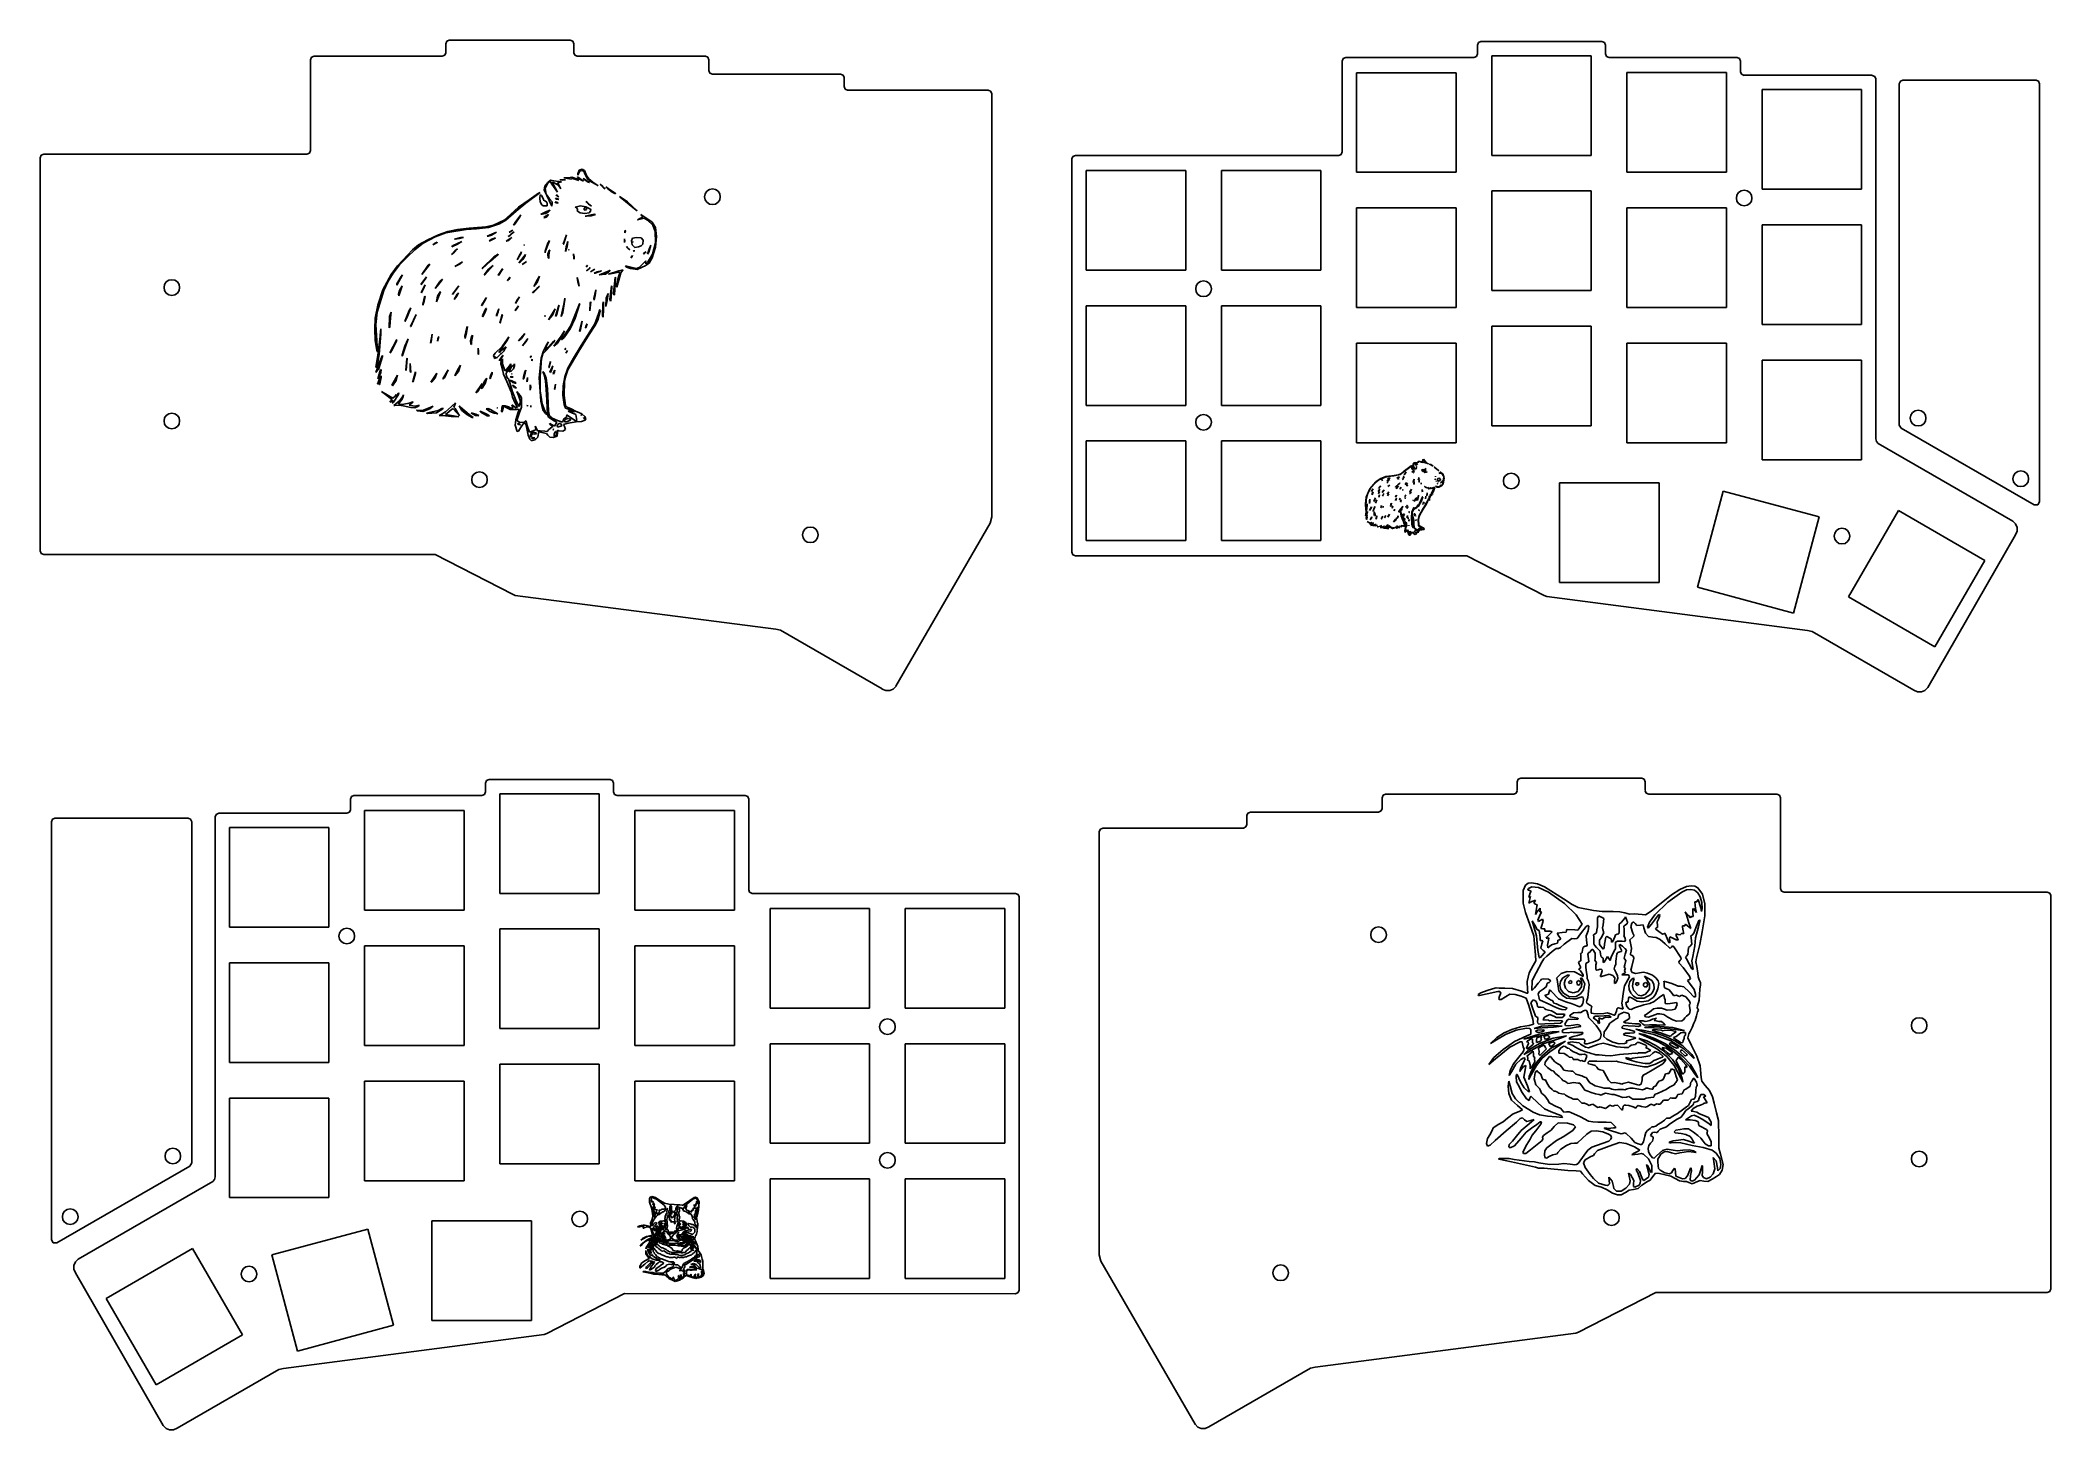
# Model space of a CAD drawing. Extents: x 6 to 289, y 8 to 203.
import ezdxf

# ---------------------------------------------------------------- set-up
doc = ezdxf.new("R2010")
doc.units = 0

msp = doc.modelspace()

# ---------------------------------------------------------------- linework, layer by layer
at = {"layer": 'Layer 1'}
for p, q in [((44.508175, 200.8315), (44.3618, 200.478)), ((44.8617, 200.978), (44.508175, 200.8315)), ((62.8597, 200.979), (44.8614, 200.979)), ((62.8616, 200.978), (63.215125, 201.1245)), ((63.215125, 201.1245), (63.3615, 201.478)), ((63.36, 202.729), (63.36, 201.479)), ((63.508175, 203.0815), (63.3618, 202.728)), ((63.8617, 203.228), (63.508175, 203.0815)), ((80.8606, 203.23), (63.8606, 203.23)), ((81.215125, 203.0815), (80.8616, 203.228)), ((81.3615, 202.728), (81.215125, 203.0815)), ((81.361, 201.479), (81.361, 202.729)), ((81.3615, 201.478), (81.507875, 201.1245)), ((81.507875, 201.1245), (81.8614, 200.978)), ((99.8596, 200.979), (81.8613, 200.979)), ((81.8614, 200.978), (81.8617, 200.978)), ((100.214512, 200.8315), (99.8611, 200.978)), ((100.361, 200.478), (100.214512, 200.8315)), ((189.887, 200.797), (189.5335, 200.650375)), ((207.885, 200.798), (189.887, 200.798)), ((207.887, 200.797), (208.2405, 200.9435)), ((208.2405, 200.9435), (208.387, 201.297)), ((208.386, 202.548), (208.386, 201.298)), ((208.5335, 202.9005), (208.387, 202.547)), ((208.887, 203.047), (208.5335, 202.9005)), ((225.886, 203.048), (208.886, 203.048)), ((210.397, 187.05), (210.397, 201.05)), ((210.397, 201.05), (224.397, 201.05)), ((224.397, 201.05), (224.397, 187.05)), ((226.2405, 202.9005), (225.887, 203.047)), ((226.387, 202.547), (226.2405, 202.9005)), ((226.386, 201.299), (226.386, 202.549)), ((226.387, 201.297), (226.5335, 200.9435)), ((226.5335, 200.9435), (226.887, 200.797)), ((244.885, 200.798), (226.886, 200.798)), ((226.887, 200.797), (226.887, 200.797)), ((245.2405, 200.6505), (244.887, 200.797)), ((44.361309, 187.730991), (44.3608, 200.479)), ((100.36, 198.98), (100.36, 200.479)), ((100.361, 198.978), (100.5075, 198.6245)), ((100.5075, 198.6245), (100.861, 198.478)), ((118.861, 198.48), (100.86, 198.48)), ((119.2145, 198.3315), (118.861, 198.478)), ((119.361, 197.978), (119.2145, 198.3315)), ((119.359, 197.98), (119.359, 196.73)), ((189.387, 200.296), (189.386, 187.549)), ((189.5335, 200.650375), (189.387, 200.296)), ((191.395, 184.671), (191.395, 198.671)), ((191.395, 198.671), (205.395, 198.671)), ((205.395, 198.671), (205.395, 184.671)), ((229.397, 184.675), (229.397, 198.675)), ((229.397, 198.675), (243.398, 198.675)), ((243.398, 198.675), (243.398, 184.675)), ((245.387, 200.297), (245.2405, 200.6505)), ((245.385, 198.799), (245.385, 200.298)), ((245.387, 198.796), (245.5335, 198.4425)), ((245.5335, 198.4425), (245.887, 198.296)), ((263.887, 198.299), (245.886, 198.299)), ((264.2405, 198.1505), (263.887, 198.297)), ((264.387, 197.797), (264.2405, 198.1505)), ((119.361, 196.728), (119.507359, 196.374606)), ((119.507359, 196.374606), (119.860885, 196.228115)), ((139.61, 196.23), (119.859, 196.23)), ((119.860885, 196.228115), (119.861, 196.228)), ((139.9645, 196.0815), (139.611, 196.228)), ((140.111, 195.728), (139.9645, 196.0815)), ((140.111, 195.729), (140.111, 136.255)), ((248.399, 182.29), (248.399, 196.291)), ((248.399, 196.291), (262.399, 196.291)), ((262.399, 196.291), (262.399, 182.29)), ((264.385, 197.798), (264.382, 147.237)), ((267.695, 197.109), (267.841358, 197.462703)), ((267.69513, 149.1611), (267.695, 197.109)), ((267.841358, 197.462703), (268.194885, 197.609238)), ((268.194885, 197.609238), (286.914, 197.611)), ((286.914, 197.611), (287.2675, 197.4645)), ((287.2675, 197.4645), (287.414, 197.111)), ((287.414, 197.111), (287.414, 138.358)), ((287.414, 197.111), (287.414, 197.111)), ((6.36, 186.729), (6.36, 131.479)), ((6.508413, 187.08151), (6.362055, 186.728115)), ((6.86194, 187.228), (6.508413, 187.08151)), ((43.8605, 187.23), (6.86054, 187.23)), ((43.8616, 187.228), (44.215105, 187.374747)), ((44.215105, 187.374747), (44.361309, 187.730991)), ((151.386, 186.548), (151.386, 131.298)), ((151.534429, 186.900509), (151.387762, 186.547115)), ((151.888, 187.047), (151.534429, 186.900509)), ((188.886, 187.048), (151.886, 187.048)), ((188.887, 187.047), (189.240571, 187.193358)), ((189.240571, 187.193358), (189.387238, 187.546885)), ((224.397, 187.05), (210.397, 187.05)), ((153.396, 170.925), (153.396, 184.925)), ((153.396, 184.925), (167.396, 184.925)), ((167.396, 184.925), (167.396, 170.925)), ((172.394, 170.926), (172.394, 184.926)), ((172.394, 184.926), (186.394, 184.926)), ((186.394, 184.926), (186.394, 170.926)), ((205.395, 184.671), (191.395, 184.671)), ((243.398, 184.675), (229.397, 184.675)), ((99.76204, 181.23104), (99.848533, 181.659392)), ((99.848482, 180.80274), (99.76204, 181.23104)), ((99.848533, 181.659392), (100.08438, 182.009005)), ((100.08438, 182.009005), (100.434047, 182.244626)), ((100.434047, 182.244626), (100.862, 182.331)), ((100.862, 182.331), (101.29015, 182.244559)), ((100.862, 182.331), (100.862, 182.331)), ((101.29015, 182.244559), (101.639786, 182.008826)), ((101.639786, 182.008826), (101.875518, 181.659191)), ((101.875518, 181.659191), (101.96196, 181.23104)), ((101.96196, 181.23104), (101.875519, 180.802741)), ((210.397, 168.05), (210.397, 182.05)), ((210.397, 182.05), (224.397, 182.05)), ((224.397, 182.05), (224.397, 168.05)), ((244.78704, 181.05004), (244.873533, 181.478392)), ((244.873482, 180.62174), (244.78704, 181.05004)), ((244.873533, 181.478392), (245.10938, 181.828005)), ((245.10938, 181.828005), (245.459047, 182.063626)), ((245.459047, 182.063626), (245.887, 182.15)), ((245.887, 182.15), (246.315299, 182.063559)), ((245.887, 182.15), (245.887, 182.15)), ((246.315299, 182.063559), (246.664918, 181.827826)), ((246.664918, 181.827826), (246.900568, 181.478191)), ((246.900568, 181.478191), (246.98696, 181.05004)), ((246.98696, 181.05004), (246.900568, 180.621741)), ((262.399, 182.29), (248.399, 182.29)), ((100.084214, 180.453121), (99.848482, 180.80274)), ((100.43385, 180.217472), (100.084214, 180.453121)), ((100.862, 180.13108), (100.43385, 180.217472)), ((101.290151, 180.217472), (100.862, 180.13108)), ((101.639786, 180.453122), (101.290151, 180.217472)), ((101.875519, 180.802741), (101.639786, 180.453122)), ((191.395, 165.671), (191.395, 179.671)), ((191.395, 179.671), (205.395, 179.671)), ((205.395, 179.671), (205.395, 165.671)), ((229.397, 165.675), (229.397, 179.675)), ((229.397, 179.675), (243.398, 179.675)), ((243.398, 179.675), (243.398, 165.675)), ((245.109214, 180.272121), (244.873482, 180.62174)), ((245.45885, 180.036472), (245.109214, 180.272121)), ((245.887, 179.95008), (245.45885, 180.036472)), ((246.3153, 180.036472), (245.887, 179.95008)), ((246.664918, 180.272122), (246.3153, 180.036472)), ((246.900568, 180.621741), (246.664918, 180.272122)), ((248.399, 163.29), (248.399, 177.29)), ((248.399, 177.29), (262.399, 177.29)), ((262.399, 177.29), (262.399, 163.29)), ((24.433649, 169.494558), (24.8618, 169.581)), ((24.8618, 169.581), (25.28995, 169.494559)), ((24.8618, 169.581), (24.8618, 169.581)), ((167.396, 170.925), (153.396, 170.925)), ((186.394, 170.926), (172.394, 170.926)), ((23.76184, 168.48104), (23.848281, 168.90919)), ((23.848282, 168.052889), (23.76184, 168.48104)), ((23.848281, 168.90919), (24.084014, 169.258826)), ((24.084014, 167.703254), (23.848282, 168.052889)), ((24.084014, 169.258826), (24.433649, 169.494558)), ((24.43365, 167.467521), (24.084014, 167.703254)), ((24.8618, 167.38108), (24.43365, 167.467521)), ((25.289951, 167.467522), (24.8618, 167.38108)), ((25.28995, 169.494559), (25.639586, 169.258826)), ((25.639586, 167.703254), (25.289951, 167.467522)), ((25.639586, 169.258826), (25.875318, 168.909191)), ((25.875319, 168.05289), (25.639586, 167.703254)), ((25.875318, 168.909191), (25.96176, 168.48104)), ((25.96176, 168.48104), (25.875319, 168.05289)), ((168.78808, 168.3), (168.874521, 168.728299)), ((168.874522, 167.871849), (168.78808, 168.3)), ((168.874521, 168.728299), (169.110254, 169.077918)), ((169.110254, 167.522214), (168.874522, 167.871849)), ((169.110254, 169.077918), (169.459889, 169.313568)), ((169.45989, 167.286481), (169.110254, 167.522214)), ((169.459889, 169.313568), (169.88804, 169.39996)), ((169.88804, 167.20004), (169.45989, 167.286481)), ((169.88804, 169.39996), (170.31619, 169.313568)), ((170.316191, 167.286482), (169.88804, 167.20004)), ((170.31619, 169.313568), (170.665826, 169.077919)), ((170.665826, 167.522214), (170.316191, 167.286482)), ((170.665826, 169.077919), (170.901558, 168.7283)), ((170.901559, 167.87185), (170.665826, 167.522214)), ((170.901558, 168.7283), (170.988, 168.3)), ((170.988, 168.3), (170.901559, 167.87185)), ((170.988, 168.3), (170.988, 168.3)), ((224.397, 168.05), (210.397, 168.05)), ((153.396, 151.925), (153.396, 165.925)), ((153.396, 165.925), (167.396, 165.925)), ((167.396, 165.925), (167.396, 151.925)), ((172.394, 151.926), (172.394, 165.926)), ((172.394, 165.926), (186.394, 165.926)), ((186.394, 165.926), (186.394, 151.926)), ((205.395, 165.671), (191.395, 165.671)), ((243.398, 165.675), (229.397, 165.675)), ((210.397, 149.05), (210.397, 163.05)), ((210.397, 163.05), (224.397, 163.05)), ((224.397, 163.05), (224.397, 149.05)), ((262.399, 163.29), (248.399, 163.29)), ((191.395, 146.671), (191.395, 160.671)), ((191.395, 160.671), (205.395, 160.671)), ((205.395, 160.671), (205.395, 146.671)), ((229.397, 146.675), (229.397, 160.675)), ((229.397, 160.675), (243.398, 160.675)), ((243.398, 160.675), (243.398, 146.675)), ((248.399, 144.29), (248.399, 158.29)), ((248.399, 158.29), (262.399, 158.29)), ((262.399, 158.29), (262.399, 144.29)), ((23.76184, 149.73104), (23.848281, 150.15919)), ((23.848281, 150.15919), (24.084014, 150.508826)), ((24.084014, 150.508826), (24.433649, 150.744558)), ((24.433649, 150.744558), (24.8618, 150.831)), ((24.8618, 150.831), (25.28995, 150.744559)), ((24.8618, 150.831), (24.8618, 150.831)), ((25.28995, 150.744559), (25.639586, 150.508826)), ((25.639586, 150.508826), (25.875318, 150.159191)), ((25.875318, 150.159191), (25.96176, 149.73104)), ((167.396, 151.925), (153.396, 151.925)), ((168.78704, 149.55004), (168.873481, 149.97819)), ((168.873481, 149.97819), (169.109214, 150.327826)), ((169.109214, 150.327826), (169.458849, 150.563558)), ((169.458849, 150.563558), (169.887, 150.65)), ((169.887, 150.65), (170.31515, 150.563559)), ((169.887, 150.65), (169.887, 150.65)), ((170.31515, 150.563559), (170.664786, 150.327826)), ((170.664786, 150.327826), (170.900518, 149.978191)), ((170.900518, 149.978191), (170.98696, 149.55004)), ((186.394, 151.926), (172.394, 151.926)), ((269.24408, 150.127), (269.330472, 150.55515)), ((269.330472, 149.6987), (269.24408, 150.127)), ((269.330472, 150.55515), (269.566122, 150.904786)), ((269.566122, 150.904786), (269.91574, 151.140518)), ((269.91574, 151.140518), (270.34404, 151.22696)), ((270.34404, 151.22696), (270.772392, 151.140467)), ((270.772392, 151.140467), (271.122005, 150.90462)), ((271.122005, 150.90462), (271.357626, 150.554953)), ((271.444, 150.127), (271.357559, 149.698701)), ((271.357626, 150.554953), (271.444, 150.127)), ((271.444, 150.127), (271.444, 150.127)), ((23.848282, 149.302889), (23.76184, 149.73104)), ((24.084014, 148.953254), (23.848282, 149.302889)), ((24.43365, 148.717521), (24.084014, 148.953254)), ((24.8618, 148.63108), (24.43365, 148.717521)), ((25.289951, 148.717522), (24.8618, 148.63108)), ((25.639586, 148.953254), (25.289951, 148.717522)), ((25.875319, 149.30289), (25.639586, 148.953254)), ((25.96176, 149.73104), (25.875319, 149.30289)), ((168.873482, 149.121889), (168.78704, 149.55004)), ((169.109214, 148.772254), (168.873482, 149.121889)), ((169.45885, 148.536521), (169.109214, 148.772254)), ((169.887, 148.45008), (169.45885, 148.536521)), ((170.315151, 148.536522), (169.887, 148.45008)), ((170.664786, 148.772254), (170.315151, 148.536522)), ((170.900519, 149.12189), (170.664786, 148.772254)), ((170.98696, 149.55004), (170.900519, 149.12189)), ((224.397, 149.05), (210.397, 149.05)), ((264.384, 147.236), (264.48275, 146.86225)), ((267.944896, 148.728243), (267.69513, 149.1611)), ((286.663996, 137.925143), (267.944896, 148.728243)), ((269.566122, 149.349082), (269.330472, 149.6987)), ((269.915741, 149.113432), (269.566122, 149.349082)), ((270.34404, 149.02704), (269.915741, 149.113432)), ((270.772191, 149.113432), (270.34404, 149.02704)), ((271.121826, 149.349082), (270.772191, 149.113432)), ((271.357559, 149.698701), (271.121826, 149.349082)), ((153.396, 132.925), (153.396, 146.925)), ((153.396, 146.925), (167.396, 146.925)), ((167.396, 146.925), (167.396, 132.925)), ((172.394, 132.926), (172.394, 146.926)), ((172.394, 146.926), (186.394, 146.926)), ((186.394, 146.926), (186.394, 132.926)), ((205.395, 146.671), (191.395, 146.671)), ((243.398, 146.675), (229.397, 146.675)), ((262.399, 144.29), (248.399, 144.29)), ((264.48275, 146.86225), (264.736, 146.571)), ((283.654, 135.652), (264.734, 146.571)), ((67.01174, 141.48096), (67.098162, 141.909358)), ((67.098182, 141.052809), (67.01174, 141.48096)), ((67.098162, 141.909358), (67.333892, 142.258995)), ((67.333892, 142.258995), (67.683537, 142.494624)), ((67.683537, 142.494624), (68.1117, 142.581)), ((68.1117, 142.581), (68.539864, 142.494625)), ((68.1117, 142.581), (68.1117, 142.581)), ((68.539864, 142.494625), (68.889512, 142.259)), ((68.889512, 142.259), (69.125255, 141.909375)), ((69.125255, 141.909375), (69.2117, 141.481)), ((69.2117, 141.481), (69.125255, 141.053047)), ((212.03704, 141.29961), (212.123392, 141.72821)), ((212.123392, 141.72821), (212.359005, 142.077951)), ((212.359005, 142.077951), (212.708626, 142.313619)), ((212.708626, 142.313619), (213.137, 142.4)), ((213.137, 142.4), (213.564953, 142.313625)), ((213.137, 142.4), (213.137, 142.4)), ((213.564953, 142.313625), (213.914625, 142.078)), ((213.914625, 142.078), (214.150484, 141.728375)), ((214.150484, 141.728375), (214.237, 141.3)), ((283.67408, 141.606), (283.760521, 142.034299)), ((283.760522, 141.177849), (283.67408, 141.606)), ((283.760521, 142.034299), (283.996254, 142.383918)), ((283.996254, 142.383918), (284.345889, 142.619568)), ((284.345889, 142.619568), (284.77404, 142.70596)), ((284.77404, 142.70596), (285.202392, 142.619608)), ((285.202392, 142.619608), (285.552005, 142.383995)), ((285.552005, 142.383995), (285.787626, 142.034374)), ((285.874, 141.606), (285.787559, 141.17785)), ((285.787626, 142.034374), (285.874, 141.606)), ((285.874, 141.606), (285.874, 141.606)), ((67.333914, 140.703174), (67.098182, 141.052809)), ((67.68355, 140.467441), (67.333914, 140.703174)), ((68.1117, 140.381), (67.68355, 140.467441)), ((68.539864, 140.467516), (68.1117, 140.381)), ((68.889512, 140.703375), (68.539864, 140.467516)), ((69.125255, 141.053047), (68.889512, 140.703375)), ((212.123432, 140.871513), (212.03704, 141.29961)), ((212.359082, 140.521998), (212.123432, 140.871513)), ((212.708701, 140.286386), (212.359082, 140.521998)), ((213.137, 140.2), (212.708701, 140.286386)), ((213.564953, 140.286516), (213.137, 140.2)), ((213.914625, 140.522375), (213.564953, 140.286516)), ((214.150484, 140.872047), (213.914625, 140.522375)), ((214.237, 141.3), (214.150484, 140.872047)), ((219.916, 127.017), (219.916, 141.017)), ((219.916, 141.017), (233.916, 141.017)), ((233.916, 141.017), (233.916, 127.017)), ((239.305, 126.357), (242.928, 139.88)), ((242.928, 139.88), (256.451, 136.257)), ((283.996254, 140.828214), (283.760522, 141.177849)), ((284.34589, 140.592481), (283.996254, 140.828214)), ((284.77404, 140.50604), (284.34589, 140.592481)), ((285.202191, 140.592482), (284.77404, 140.50604)), ((285.551826, 140.828214), (285.202191, 140.592482)), ((285.787559, 141.17785), (285.551826, 140.828214)), ((139.885, 135.381), (140.112, 136.254)), ((256.451, 136.257), (252.828, 122.734)), ((260.574, 125.005), (267.574, 137.129)), ((267.574, 137.129), (279.698, 130.129)), ((287.164013, 137.925142), (286.663996, 137.925143)), ((287.414, 138.358), (287.164013, 137.925142)), ((113.51204, 133.73096), (113.598533, 134.159358)), ((113.598482, 133.30266), (113.51204, 133.73096)), ((113.834214, 132.953041), (113.598482, 133.30266)), ((113.598533, 134.159358), (113.83438, 134.508995)), ((114.18385, 132.717392), (113.834214, 132.953041)), ((113.83438, 134.508995), (114.184047, 134.744624)), ((114.184047, 134.744624), (114.612, 134.831)), ((114.612, 134.831), (115.039953, 134.744625)), ((114.612, 134.831), (114.612, 134.831)), ((115.039953, 134.744625), (115.389625, 134.509)), ((115.389625, 132.953375), (115.039953, 132.717516)), ((115.389625, 134.509), (115.625484, 134.159375)), ((115.625484, 133.303047), (115.389625, 132.953375)), ((115.625484, 134.159375), (115.712, 133.731)), ((115.712, 133.731), (115.625484, 133.303047)), ((126.657, 112.448), (139.885, 135.379)), ((167.396, 132.925), (153.396, 132.925)), ((186.394, 132.926), (172.394, 132.926)), ((258.53704, 133.55004), (258.623532, 133.978392)), ((258.623482, 133.12174), (258.53704, 133.55004)), ((258.859214, 132.772121), (258.623482, 133.12174)), ((258.623532, 133.978392), (258.85938, 134.328005)), ((258.85938, 134.328005), (259.209047, 134.563626)), ((259.209047, 134.563626), (259.637, 134.65)), ((259.637, 134.65), (260.065299, 134.563559)), ((259.637, 134.65), (259.637, 134.65)), ((260.065299, 134.563559), (260.414918, 134.327826)), ((260.414918, 134.327826), (260.650568, 133.978191)), ((260.650568, 133.121741), (260.414918, 132.772122)), ((260.650568, 133.978191), (260.73696, 133.55004)), ((260.73696, 133.55004), (260.650568, 133.121741)), ((271.682, 112.267), (284.037, 133.722)), ((283.663, 135.647), (283.658, 135.65)), ((284.049672, 135.254953), (283.663, 135.647)), ((284.038, 133.722), (284.249266, 134.230484)), ((284.249125, 134.762125), (284.049672, 135.254953)), ((284.249266, 134.230484), (284.249125, 134.762125)), ((6.36191, 131.478), (6.5084, 131.124473)), ((6.5084, 131.124473), (6.861795, 130.978115)), ((61.8624, 130.978), (6.86016, 130.979)), ((72.7578, 125.376), (61.8624, 130.978)), ((114.612, 132.631), (114.18385, 132.717392)), ((115.039953, 132.717516), (114.612, 132.631)), ((151.387, 131.297), (151.533535, 130.943473)), ((151.533535, 130.943473), (151.887238, 130.797115)), ((151.886, 130.798), (206.912, 130.782)), ((206.912, 130.782), (217.784, 125.196)), ((259.20885, 132.536472), (258.859214, 132.772121)), ((259.637, 132.45008), (259.20885, 132.536472)), ((260.0653, 132.536472), (259.637, 132.45008)), ((260.414918, 132.772122), (260.0653, 132.536472)), ((279.698, 130.129), (272.698, 118.005)), ((72.7583, 125.374), (73.1118, 125.228)), ((73.111, 125.229), (109.781, 120.459)), ((217.784, 125.193), (218.137, 125.047)), ((218.137, 125.048), (254.807, 120.278)), ((233.916, 127.017), (219.916, 127.017)), ((252.828, 122.734), (239.305, 126.357)), ((272.698, 118.005), (260.574, 125.005)), ((110.437, 120.328), (109.783, 120.457)), ((110.436, 120.329), (124.728, 112.069)), ((255.462, 120.147), (254.808, 120.276)), ((255.462, 120.148), (269.755, 111.888)), ((124.731, 112.067), (125.239484, 111.855734)), ((125.239484, 111.855734), (125.771125, 111.855875)), ((125.771125, 111.855875), (126.263953, 112.055328)), ((126.263953, 112.055328), (126.656, 112.442)), ((126.656, 112.442), (126.659, 112.447)), ((269.756, 111.886), (270.264484, 111.674734)), ((270.264484, 111.674734), (270.796125, 111.674875)), ((270.796125, 111.674875), (271.288953, 111.874328)), ((271.288953, 111.874328), (271.681, 112.261)), ((271.681, 112.261), (271.684, 112.266)), ((68.9602, 98.8511), (69.106575, 99.204775)), ((69.106575, 99.204775), (69.4601, 99.3513)), ((69.4616, 99.353), (86.4616, 99.353)), ((86.4605, 99.3514), (86.814025, 99.204875)), ((86.814025, 99.204875), (86.9604, 98.8512)), ((213.986, 99.0323), (214.1325, 99.385975)), ((213.987, 97.784), (213.987, 99.0339)), ((214.1325, 99.385975), (214.486, 99.5325)), ((214.487, 99.5342), (231.487, 99.5342)), ((231.486, 99.5324), (231.8395, 99.385875)), ((231.8395, 99.385875), (231.986, 99.0322)), ((231.987, 99.0339), (231.987, 97.784)), ((49.9605, 96.6013), (50.106875, 96.954563)), ((49.9621, 95.1038), (49.9621, 96.6024)), ((50.106875, 96.954563), (50.4604, 97.1012)), ((50.4624, 97.1027), (68.4607, 97.1027)), ((68.460315, 97.101315), (68.4603, 97.1013)), ((68.813841, 97.247805), (68.460315, 97.101315)), ((68.9602, 97.6012), (68.813841, 97.247805)), ((68.9613, 97.6028), (68.9613, 98.8527)), ((84.9512, 97.3542), (70.9512, 97.3542)), ((70.9512, 97.3542), (70.9512, 83.3539)), ((84.9512, 83.3539), (84.9512, 97.3542)), ((87.106838, 97.247625), (86.9602, 97.6013)), ((86.9622, 98.8527), (86.9622, 97.6028)), ((87.4604, 97.1014), (87.106838, 97.247625)), ((87.4625, 97.1027), (105.461, 97.1027)), ((105.46, 97.1014), (105.8135, 96.954763)), ((105.8135, 96.954763), (105.96, 96.6015)), ((105.961, 83.8543), (105.961, 96.6025)), ((194.986, 96.7826), (195.1325, 97.135863)), ((194.988, 95.285), (194.988, 96.7836)), ((195.1325, 97.135863), (195.486, 97.2825)), ((195.488, 97.2839), (213.487, 97.2839)), ((213.8395, 97.428988), (213.486, 97.2825)), ((213.486, 97.2825), (213.486, 97.2825)), ((213.986, 97.7824), (213.8395, 97.428988)), ((232.1325, 97.428625), (231.986, 97.7823)), ((232.486, 97.2824), (232.1325, 97.428625)), ((232.488, 97.2839), (250.486, 97.2839)), ((250.486, 97.2824), (250.8395, 97.135762)), ((250.8395, 97.135762), (250.986, 96.7825)), ((250.987, 96.7836), (250.986, 84.0354)), ((8.079889, 93.769375), (7.93353, 93.4157)), ((7.93353, 93.4157), (7.93353, 34.6625)), ((7.93353, 93.4157), (7.93353, 93.4157)), ((8.43342, 93.9159), (8.079889, 93.769375)), ((27.152515, 93.913438), (8.43342, 93.9159)), ((27.50591, 93.766771), (27.152515, 93.913438)), ((27.6524, 93.4132), (27.50591, 93.766771)), ((27.6524, 45.4656), (27.6524, 93.4132)), ((30.9607, 94.1013), (31.107075, 94.454712)), ((30.9629, 94.1031), (30.9654, 43.542)), ((31.107075, 94.454712), (31.4606, 94.6012)), ((31.4608, 94.6032), (49.4616, 94.6032)), ((49.814013, 94.747688), (49.4606, 94.6012)), ((49.9605, 95.1011), (49.814013, 94.747688)), ((65.9499, 94.9797), (51.9499, 94.9797)), ((51.9499, 94.9797), (51.9499, 80.9797)), ((65.9499, 80.9797), (65.9499, 94.9797)), ((103.953, 94.9754), (89.9532, 94.9754)), ((89.9532, 94.9754), (89.9532, 80.9751)), ((103.953, 80.9751), (103.953, 94.9754)), ((175.986, 94.2825), (176.1325, 94.635912)), ((175.988, 94.2844), (175.988, 93.0345)), ((176.1325, 94.635912), (176.486, 94.7824)), ((176.486, 94.7844), (194.487, 94.7844)), ((194.8395, 94.928988), (194.486, 94.7825)), ((194.986, 95.2824), (194.8395, 94.928988)), ((46.9483, 92.5949), (32.9483, 92.5949)), ((32.9483, 92.5949), (32.9483, 78.5946)), ((46.9483, 78.5946), (46.9483, 92.5949)), ((155.236, 92.0325), (155.3825, 92.385762)), ((155.237, 92.0336), (155.237, 32.5596)), ((155.3825, 92.385762), (155.736, 92.5324)), ((155.737, 92.5341), (175.488, 92.5341)), ((175.486115, 92.532515), (175.486, 92.5325)), ((175.839641, 92.679005), (175.486115, 92.532515)), ((175.986, 93.0324), (175.839641, 92.679005)), ((70.9512, 83.3539), (84.9512, 83.3539)), ((106.081388, 83.524655), (105.961, 83.8543)), ((106.46, 83.3513), (106.081388, 83.524655)), ((106.462, 83.3529), (143.462, 83.3529)), ((143.46, 83.3513), (143.813527, 83.20481)), ((143.813527, 83.20481), (143.959885, 82.851415)), ((143.962, 82.8523), (143.962, 27.6025)), ((250.986, 84.0354), (251.1325, 83.67905)), ((251.1325, 83.67905), (251.486, 83.5324)), ((251.487, 83.5341), (288.487, 83.5341)), ((288.486, 83.5323), (288.839703, 83.38581)), ((288.839703, 83.38581), (288.986238, 83.032415)), ((288.988, 83.0336), (288.988, 27.7838)), ((51.9499, 80.9797), (65.9499, 80.9797)), ((89.9532, 80.9751), (103.953, 80.9751)), ((122.953, 81.2306), (108.953, 81.2306)), ((108.953, 81.2306), (108.953, 67.2306)), ((122.953, 67.2306), (122.953, 81.2306)), ((141.951, 81.2299), (127.952, 81.2299)), ((127.952, 81.2299), (127.952, 67.2299)), ((141.951, 67.2299), (141.951, 81.2299)), ((32.9483, 78.5946), (46.9483, 78.5946)), ((48.446882, 77.782491), (48.36044, 77.35434)), ((48.36044, 77.35434), (48.446881, 76.926041)), ((48.446881, 76.926041), (48.682614, 76.576422)), ((48.682614, 78.132126), (48.446882, 77.782491)), ((49.03225, 78.367859), (48.682614, 78.132126)), ((48.682614, 76.576422), (49.032249, 76.340772)), ((49.032249, 76.340772), (49.4604, 76.25438)), ((49.4604, 78.4543), (49.03225, 78.367859)), ((49.888563, 78.367855), (49.4604, 78.4543)), ((49.4604, 78.4543), (49.4604, 78.4543)), ((49.4604, 76.25438), (49.88855, 76.340772)), ((49.88855, 76.340772), (50.238186, 76.576422)), ((50.238208, 78.132118), (49.888563, 78.367855)), ((50.238186, 76.576422), (50.473918, 76.92604)), ((50.473938, 77.782481), (50.238208, 78.132118)), ((50.473918, 76.92604), (50.56036, 77.35434)), ((50.56036, 77.35434), (50.473938, 77.782481)), ((84.9512, 78.3543), (70.9512, 78.3543)), ((70.9512, 78.3543), (70.9512, 64.354)), ((84.9512, 64.354), (84.9512, 78.3543)), ((193.472482, 77.963791), (193.38604, 77.53564)), ((193.38604, 77.53564), (193.472481, 77.107341)), ((193.472481, 77.107341), (193.708214, 76.757722)), ((193.708214, 78.313426), (193.472482, 77.963791)), ((194.05785, 78.549159), (193.708214, 78.313426)), ((193.708214, 76.757722), (194.057849, 76.522072)), ((194.057849, 76.522072), (194.486, 76.43568)), ((194.486, 78.6356), (194.05785, 78.549159)), ((194.913952, 78.549155), (194.486, 78.6356)), ((194.486, 78.6356), (194.486, 78.6356)), ((194.486, 76.43568), (194.91415, 76.522072)), ((195.26362, 78.313417), (194.913952, 78.549155)), ((194.91415, 76.522072), (195.263786, 76.757722)), ((195.499467, 77.963781), (195.26362, 78.313417)), ((195.263786, 76.757722), (195.499518, 77.10734)), ((195.58596, 77.53564), (195.499467, 77.963781)), ((195.499518, 77.10734), (195.58596, 77.53564)), ((46.9483, 73.595), (32.9483, 73.595)), ((32.9483, 73.595), (32.9483, 59.5947)), ((46.9483, 59.5947), (46.9483, 73.595)), ((65.9499, 75.9798), (51.9499, 75.9798)), ((51.9499, 75.9798), (51.9499, 61.9798)), ((65.9499, 61.9798), (65.9499, 75.9798)), ((103.953, 75.9756), (89.9532, 75.9756)), ((89.9532, 75.9756), (89.9532, 61.9753)), ((103.953, 61.9753), (103.953, 75.9756)), ((108.953, 67.2306), (122.953, 67.2306)), ((124.446442, 65.0328), (124.36, 64.6045)), ((124.682174, 65.382418), (124.446442, 65.0328)), ((125.03181, 65.618068), (124.682174, 65.382418)), ((125.45996, 65.70446), (125.03181, 65.618068)), ((125.888111, 65.618068), (125.45996, 65.70446)), ((126.237746, 65.382418), (125.888111, 65.618068)), ((126.473479, 65.032799), (126.237746, 65.382418)), ((126.55992, 64.6045), (126.473479, 65.032799)), ((127.952, 67.2299), (141.951, 67.2299)), ((269.472482, 65.213791), (269.38604, 64.78564)), ((269.708214, 65.563426), (269.472482, 65.213791)), ((270.05785, 65.799159), (269.708214, 65.563426)), ((270.486, 65.8856), (270.05785, 65.799159)), ((270.9143, 65.799158), (270.486, 65.8856)), ((270.486, 65.8856), (270.486, 65.8856)), ((271.263919, 65.563426), (270.9143, 65.799158)), ((271.499568, 65.21379), (271.263919, 65.563426)), ((271.58596, 64.78564), (271.499568, 65.21379)), ((70.9512, 64.354), (84.9512, 64.354)), ((122.953, 62.2307), (108.953, 62.2307)), ((108.953, 62.2307), (108.953, 48.2308)), ((122.953, 48.2308), (122.953, 62.2307)), ((124.36, 64.6045), (124.446441, 64.17635)), ((124.36, 64.6045), (124.36, 64.6045)), ((124.446441, 64.17635), (124.682174, 63.826714)), ((124.682174, 63.826714), (125.031809, 63.590982)), ((125.031809, 63.590982), (125.45996, 63.50454)), ((125.45996, 63.50454), (125.88811, 63.590981)), ((125.88811, 63.590981), (126.237746, 63.826714)), ((126.237746, 63.826714), (126.473478, 64.176349)), ((126.473478, 64.176349), (126.55992, 64.6045)), ((141.951, 62.23), (127.952, 62.23)), ((127.952, 62.23), (127.952, 48.2301)), ((141.951, 48.2301), (141.951, 62.23)), ((269.38604, 64.78564), (269.472481, 64.35749)), ((269.472481, 64.35749), (269.708214, 64.007854)), ((269.708214, 64.007854), (270.057849, 63.772122)), ((270.057849, 63.772122), (270.486, 63.68568)), ((270.486, 63.68568), (270.914299, 63.772121)), ((270.914299, 63.772121), (271.263918, 64.007854)), ((271.263918, 64.007854), (271.499568, 64.357489)), ((271.499568, 64.357489), (271.58596, 64.78564)), ((32.9483, 59.5947), (46.9483, 59.5947)), ((51.9499, 61.9798), (65.9499, 61.9798)), ((84.9512, 59.3545), (70.9512, 59.3545)), ((70.9512, 59.3545), (70.9512, 45.3545)), ((84.9512, 45.3545), (84.9512, 59.3545)), ((89.9532, 61.9753), (103.953, 61.9753)), ((65.9499, 56.9796), (51.9499, 56.9796)), ((51.9499, 56.9796), (51.9499, 42.9796)), ((65.9499, 42.9796), (65.9499, 56.9796)), ((103.953, 56.9753), (89.9532, 56.9753)), ((89.9532, 56.9753), (89.9532, 42.9754)), ((103.953, 42.9754), (103.953, 56.9753)), ((46.9483, 54.5948), (32.9483, 54.5948)), ((32.9483, 54.5948), (32.9483, 40.5948)), ((46.9483, 40.5948), (46.9483, 54.5948)), ((108.953, 48.2308), (122.953, 48.2308)), ((127.952, 48.2301), (141.951, 48.2301)), ((23.990345, 46.859764), (23.9039, 46.4316)), ((23.9039, 46.4316), (23.990345, 46.003309)), ((23.9039, 46.4316), (23.9039, 46.4316)), ((24.226088, 47.209412), (23.990345, 46.859764)), ((23.990345, 46.003309), (24.226088, 45.653675)), ((24.575736, 47.445155), (24.226088, 47.209412)), ((24.226088, 45.653675), (24.575736, 45.418003)), ((25.0039, 47.5316), (24.575736, 47.445155)), ((24.575736, 45.418003), (25.0039, 45.3316)), ((25.432006, 47.445155), (25.0039, 47.5316)), ((25.0039, 45.3316), (25.432006, 45.418003)), ((25.781625, 47.209412), (25.432006, 47.445155)), ((25.432006, 45.418003), (25.781625, 45.653675)), ((26.017356, 46.859764), (25.781625, 47.209412)), ((25.781625, 45.653675), (26.017356, 46.003309)), ((26.1038, 46.4316), (26.017356, 46.859764)), ((26.017356, 46.003309), (26.1038, 46.4316)), ((27.402281, 45.032743), (27.6524, 45.4656)), ((70.9512, 45.3545), (84.9512, 45.3545)), ((124.446482, 46.282591), (124.36004, 45.85444)), ((124.36004, 45.85444), (124.446481, 45.42629)), ((124.446481, 45.42629), (124.682214, 45.076654)), ((124.682214, 46.632226), (124.446482, 46.282591)), ((125.03185, 46.867959), (124.682214, 46.632226)), ((125.46, 46.9544), (125.03185, 46.867959)), ((125.888151, 46.867958), (125.46, 46.9544)), ((125.46, 46.9544), (125.46, 46.9544)), ((126.237786, 46.632226), (125.888151, 46.867958)), ((126.473519, 46.28259), (126.237786, 46.632226)), ((126.237786, 45.076654), (126.473518, 45.426289)), ((126.473518, 45.426289), (126.55996, 45.85444)), ((126.55996, 45.85444), (126.473519, 46.28259)), ((269.472482, 46.463891), (269.38604, 46.03574)), ((269.38604, 46.03574), (269.472481, 45.60759)), ((269.472481, 45.60759), (269.708214, 45.257954)), ((269.708214, 46.813526), (269.472482, 46.463891)), ((270.05785, 47.049259), (269.708214, 46.813526)), ((269.708214, 45.257954), (270.057849, 45.022222)), ((270.486, 47.1357), (270.05785, 47.049259)), ((270.9143, 47.049258), (270.486, 47.1357)), ((270.486, 47.1357), (270.486, 47.1357)), ((270.914299, 45.022221), (271.263918, 45.257954)), ((271.263919, 46.813526), (270.9143, 47.049258)), ((271.263918, 45.257954), (271.499568, 45.607589)), ((271.499568, 46.46389), (271.263919, 46.813526)), ((271.58596, 46.03574), (271.499568, 46.46389)), ((271.499568, 45.607589), (271.58596, 46.03574)), ((8.683181, 34.229643), (27.402281, 45.032743)), ((11.6919, 31.957), (30.6124, 42.8762)), ((30.864413, 43.167563), (30.6107, 42.8762)), ((30.9631, 43.5412), (30.864413, 43.167563)), ((51.9499, 42.9796), (65.9499, 42.9796)), ((89.9532, 42.9754), (103.953, 42.9754)), ((122.953, 43.2305), (108.953, 43.2305)), ((108.953, 43.2305), (108.953, 29.2306)), ((122.953, 29.2306), (122.953, 43.2305)), ((124.682214, 45.076654), (125.031849, 44.840922)), ((125.031849, 44.840922), (125.46, 44.75448)), ((125.46, 44.75448), (125.88815, 44.840921)), ((125.88815, 44.840921), (126.237786, 45.076654)), ((141.951, 43.2298), (127.952, 43.2298)), ((127.952, 43.2298), (127.952, 29.2299)), ((141.951, 29.2299), (141.951, 43.2298)), ((270.057849, 45.022222), (270.486, 44.93578)), ((270.486, 44.93578), (270.914299, 45.022221)), ((32.9483, 40.5948), (46.9483, 40.5948)), ((9.558582, 38.338991), (9.47214, 37.9107)), ((9.47214, 37.9107), (9.558582, 37.482536)), ((9.47214, 37.9107), (9.47214, 37.9107)), ((9.794315, 38.688625), (9.558582, 38.338991)), ((9.558582, 37.482536), (9.794315, 37.132887)), ((10.143951, 38.924297), (9.794315, 38.688625)), ((9.794315, 37.132887), (10.143951, 36.897145)), ((10.5721, 39.0107), (10.143951, 38.924297)), ((10.143951, 36.897145), (10.5721, 36.8107)), ((11.000264, 38.924297), (10.5721, 39.0107)), ((10.5721, 36.8107), (11.000264, 36.897145)), ((11.349913, 38.688625), (11.000264, 38.924297)), ((11.000264, 36.897145), (11.349913, 37.132887)), ((11.585655, 38.338991), (11.349913, 38.688625)), ((11.349913, 37.132887), (11.585655, 37.482536)), ((11.6721, 37.9107), (11.585655, 38.338991)), ((11.585655, 37.482536), (11.6721, 37.9107)), ((75.4315, 37.3221), (61.4315, 37.3221)), ((61.4315, 37.3221), (61.4315, 23.3218)), ((75.4315, 23.3218), (75.4315, 37.3221)), ((81.196782, 38.032591), (81.11034, 37.60444)), ((81.11034, 37.60444), (81.196781, 37.17629)), ((81.196781, 37.17629), (81.432514, 36.826654)), ((81.432514, 38.382226), (81.196782, 38.032591)), ((81.78215, 38.617959), (81.432514, 38.382226)), ((81.432514, 36.826654), (81.782149, 36.590922)), ((82.2103, 38.7044), (81.78215, 38.617959)), ((82.638463, 38.617955), (82.2103, 38.7044)), ((82.2103, 38.7044), (82.2103, 38.7044)), ((82.63845, 36.590921), (82.988086, 36.826654)), ((82.988108, 38.382218), (82.638463, 38.617955)), ((82.988086, 36.826654), (83.223818, 37.176289)), ((83.223838, 38.032581), (82.988108, 38.382218)), ((83.223818, 37.176289), (83.31026, 37.60444)), ((83.31026, 37.60444), (83.223838, 38.032581)), ((226.222482, 38.213791), (226.13604, 37.78564)), ((226.13604, 37.78564), (226.222481, 37.35749)), ((226.222481, 37.35749), (226.458214, 37.007854)), ((226.458214, 38.563426), (226.222482, 38.213791)), ((226.80785, 38.799159), (226.458214, 38.563426)), ((226.458214, 37.007854), (226.807849, 36.772122)), ((226.807849, 36.772122), (227.236, 36.68568)), ((227.236, 38.8856), (226.80785, 38.799159)), ((227.664374, 38.799155), (227.236, 38.8856)), ((227.236, 38.8856), (227.236, 38.8856)), ((227.236, 36.68568), (227.664299, 36.772121)), ((227.664299, 36.772121), (228.013918, 37.007854)), ((228.013995, 38.563417), (227.664374, 38.799155)), ((228.013918, 37.007854), (228.249568, 37.357489)), ((228.249608, 38.213781), (228.013995, 38.563417)), ((228.249568, 37.357489), (228.33596, 37.78564)), ((228.33596, 37.78564), (228.249608, 38.213781)), ((7.93353, 34.6625), (8.183473, 34.229642)), ((8.183473, 34.229642), (8.683181, 34.229643)), ((52.4189, 36.1849), (38.8959, 32.5615)), ((56.0423, 22.6619), (52.4189, 36.1849)), ((81.782149, 36.590922), (82.2103, 36.50448)), ((82.2103, 36.50448), (82.63845, 36.590921)), ((11.099312, 31.066625), (11.298742, 31.559384)), ((11.298742, 31.559384), (11.6854, 31.9514)), ((11.6854, 31.9514), (11.69, 31.9545)), ((27.7733, 33.4337), (15.6491, 26.4335)), ((34.7731, 21.3095), (27.7733, 33.4337)), ((38.8959, 32.5615), (42.5193, 19.0385)), ((155.463, 31.685), (155.236, 32.5578)), ((168.691, 8.75251), (155.463, 31.6837)), ((180.736, 31.1355), (180.30785, 31.049059)), ((181.163952, 31.049055), (180.736, 31.1355)), ((180.736, 31.1355), (180.736, 31.1355)), ((11.099177, 30.535053), (11.099312, 31.066625)), ((11.3104, 30.0266), (11.099177, 30.535053)), ((23.6656, 8.57127), (11.311, 30.0265)), ((34.696782, 30.282538), (34.61034, 29.85459)), ((34.61034, 29.85459), (34.696781, 29.426291)), ((34.696781, 29.426291), (34.932514, 29.076672)), ((34.932514, 30.63207), (34.696782, 30.282538)), ((35.28215, 30.867764), (34.932514, 30.63207)), ((34.932514, 29.076672), (35.282149, 28.841022)), ((35.282149, 28.841022), (35.7103, 28.75463)), ((35.7103, 30.9542), (35.28215, 30.867764)), ((36.138463, 30.867761), (35.7103, 30.9542)), ((35.7103, 30.9542), (35.7103, 30.9542)), ((35.7103, 28.75463), (36.13845, 28.841022)), ((36.13845, 28.841022), (36.488086, 29.076672)), ((36.488107, 30.632061), (36.138463, 30.867761)), ((36.488086, 29.076672), (36.723818, 29.42629)), ((36.723838, 30.282529), (36.488107, 30.632061)), ((36.723818, 29.42629), (36.81026, 29.85459)), ((36.81026, 29.85459), (36.723838, 30.282529)), ((108.953, 29.2306), (122.953, 29.2306)), ((127.952, 29.2299), (141.951, 29.2299)), ((179.722482, 30.463691), (179.63604, 30.03554)), ((179.63604, 30.03554), (179.722481, 29.607444)), ((179.722481, 29.607444), (179.958214, 29.257929)), ((179.958214, 30.813326), (179.722482, 30.463691)), ((180.30785, 31.049059), (179.958214, 30.813326)), ((179.958214, 29.257929), (180.307849, 29.022317)), ((180.307849, 29.022317), (180.736, 28.93593)), ((180.736, 28.93593), (181.16415, 29.022316)), ((181.51362, 30.813318), (181.163952, 31.049055)), ((181.16415, 29.022316), (181.513786, 29.257928)), ((181.749467, 30.463681), (181.51362, 30.813318)), ((181.513786, 29.257928), (181.749518, 29.607443)), ((181.83596, 30.03554), (181.749467, 30.463681)), ((181.749518, 29.607443), (181.83596, 30.03554)), ((15.6491, 26.4335), (22.6489, 14.3093)), ((88.483, 27.1099), (77.5643, 21.5)), ((143.462, 27.1022), (88.483, 27.1099)), ((143.81351, 27.247974), (143.460115, 27.101615)), ((143.96, 27.6015), (143.81351, 27.247974)), ((222.59, 21.6812), (233.482, 27.2838)), ((233.482, 27.2838), (288.487, 27.2834)), ((288.839465, 27.429173), (288.485762, 27.282815)), ((288.986, 27.7827), (288.839465, 27.429173)), ((42.5193, 19.0385), (56.0423, 22.6619)), ((61.4315, 23.3218), (75.4315, 23.3218)), ((22.6489, 14.3093), (34.7731, 21.3095)), ((77.2112, 21.3525), (40.5411, 16.5826)), ((77.5639, 21.4978), (77.2104, 21.3514)), ((222.237, 21.5337), (185.567, 16.7638)), ((222.589, 21.679), (222.236, 21.5326)), ((39.8859, 16.4529), (25.5935, 8.19298)), ((39.8854, 16.4514), (40.5398, 16.5809)), ((184.911, 16.6342), (170.618, 8.37428)), ((184.911, 16.6326), (185.565, 16.7621)), ((23.6662, 8.56518), (23.6634, 8.57012)), ((24.058389, 8.178722), (23.6662, 8.56518)), ((168.692, 8.74642), (168.689, 8.75136)), ((169.084047, 8.359962), (168.692, 8.74642)), ((24.551237, 7.979391), (24.058389, 8.178722)), ((25.082842, 7.979293), (24.551237, 7.979391)), ((25.5913, 8.19053), (25.082842, 7.979293)), ((169.576875, 8.160631), (169.084047, 8.359962)), ((170.108516, 8.160533), (169.576875, 8.160631)), ((170.617, 8.37177), (170.108516, 8.160533))]:
    msp.add_line(p, q, dxfattribs=at)
at = {"layer": 'top-bottom'}
for p, q in [((79.955583, 183.883787), (80.38106, 183.884845)), ((81.011183, 183.708577), (79.955583, 183.883787)), ((80.38106, 183.884845), (80.83821, 183.934269)), ((80.83821, 183.934269), (81.099879, 183.97915)), ((81.037324, 183.754427), (81.011183, 183.708577)), ((81.508955, 183.685417), (81.036485, 183.821003)), ((81.036485, 183.821003), (81.037324, 183.754427)), ((81.099879, 183.97915), (81.746025, 183.736026)), ((81.746025, 183.736026), (82.083075, 183.52578)), ((81.8723, 183.954619), (81.878973, 184.052894)), ((82.282352, 183.655713), (81.8723, 183.954619)), ((81.878973, 184.052894), (82.740927, 183.41042)), ((82.020609, 184.505258), (81.923486, 184.28659)), ((81.923486, 184.28659), (81.930573, 184.454649)), ((81.930573, 184.454649), (82.140304, 184.954574)), ((82.209372, 184.825041), (82.020609, 184.505258)), ((82.140304, 184.954574), (82.54304, 185.090738)), ((82.482853, 184.942479), (82.209372, 184.825041)), ((82.759043, 184.815803), (82.482853, 184.942479)), ((82.54304, 185.090738), (82.891944, 184.904705)), ((82.666797, 183.773618), (82.740771, 183.787976)), ((83.408112, 183.267048), (82.666797, 183.773618)), ((82.740771, 183.787976), (83.556374, 183.23594)), ((82.95853, 184.368934), (82.759043, 184.815803)), ((82.891944, 184.904705), (83.15665, 184.218225)), ((83.249296, 183.782722), (82.95853, 184.368934)), ((83.15665, 184.218225), (83.457669, 183.746272)), ((83.809326, 183.341474), (83.249296, 183.782722)), ((83.457669, 183.746272), (84.065238, 183.296701)), ((76.62316, 181.84613), (74.62725, 180.33466)), ((75.080495, 180.815577), (76.412605, 181.724856)), ((76.412605, 181.724856), (76.62316, 181.84613)), ((76.579734, 181.028455), (76.617101, 181.521147)), ((76.647774, 180.500366), (76.579734, 181.028455)), ((76.617101, 181.521147), (76.847449, 181.391353)), ((76.847449, 181.391353), (77.085418, 180.91968)), ((77.085418, 180.91968), (77.170231, 180.664203)), ((77.203656, 182.19946), (77.283352, 182.702892)), ((77.889955, 180.72245), (77.203656, 182.19946)), ((77.283352, 182.702892), (77.704804, 183.2498)), ((77.717683, 183.165932), (77.349693, 182.423449)), ((77.349693, 182.423449), (77.49452, 181.601312)), ((77.49452, 181.601312), (77.968292, 180.940896)), ((77.704804, 183.2498), (78.098719, 183.544462)), ((78.02661, 183.410752), (77.717683, 183.165932)), ((77.968292, 180.940896), (78.317774, 180.522016)), ((78.286741, 182.99517), (78.02661, 183.410752)), ((78.098719, 183.544462), (78.564857, 183.45984)), ((79.091274, 181.8944), (78.286741, 182.99517)), ((78.367203, 183.306429), (78.3672, 183.189)), ((78.3672, 183.189), (78.754136, 182.501766)), ((78.527819, 183.251311), (78.367203, 183.306429)), ((79.03959, 182.950078), (78.527819, 183.251311)), ((78.564857, 183.45984), (79.281464, 183.359478)), ((78.754136, 182.501766), (79.091274, 181.8944)), ((78.876482, 180.913091), (78.814566, 181.03744)), ((78.814566, 181.03744), (79.111477, 180.9571)), ((78.876482, 180.913084), (78.876482, 180.913091)), ((79.248383, 180.834305), (78.876482, 180.913084)), ((78.918889, 181.403321), (78.901391, 181.494133)), ((78.901391, 181.494133), (79.058151, 181.402083)), ((79.059492, 181.250219), (78.918889, 181.403321)), ((79.449357, 182.471413), (79.03959, 182.950078)), ((79.058151, 181.402083), (79.283885, 181.203131)), ((79.293846, 183.241262), (79.059094, 183.179748)), ((79.059094, 183.179748), (79.200783, 182.972738)), ((79.059563, 181.25022), (79.059492, 181.250219)), ((79.283885, 181.203131), (79.059563, 181.25022)), ((79.111477, 180.9571), (79.248383, 180.834305)), ((79.200783, 182.972738), (79.553119, 182.337478)), ((79.281464, 183.359478), (79.627426, 183.323372)), ((79.627426, 183.323372), (79.293846, 183.241262)), ((79.797893, 183.560262), (79.418485, 183.612773)), ((79.418485, 183.612773), (79.418485, 183.612681)), ((79.418485, 183.612681), (80.212413, 183.61127)), ((79.553119, 182.337478), (79.449357, 182.471413)), ((80.212413, 183.61127), (79.797893, 183.560262)), ((81.508952, 183.685413), (81.508955, 183.685417)), ((82.083075, 183.52578), (81.508952, 183.685413)), ((82.740927, 183.41042), (82.282352, 183.655713)), ((82.282352, 183.655713), (82.282352, 183.655713)), ((83.408112, 183.26702), (83.408112, 183.267048)), ((83.556374, 183.23594), (83.408112, 183.26702)), ((84.495382, 182.935071), (83.809326, 183.341474)), ((84.065238, 183.296701), (84.811058, 182.769271)), ((84.495383, 182.935073), (84.495382, 182.935071)), ((84.811058, 182.769271), (84.495383, 182.935073)), ((85.545732, 182.46804), (85.094745, 182.988418)), ((85.094745, 182.988418), (85.466441, 182.665835)), ((85.466441, 182.665835), (85.768105, 182.341861)), ((85.768105, 182.341861), (85.545731, 182.46804)), ((85.545731, 182.46804), (85.545732, 182.46804)), ((86.105042, 182.387716), (85.854454, 182.627304)), ((85.854454, 182.627304), (86.188051, 182.401096)), ((86.772232, 181.8973), (86.105042, 182.387716)), ((86.188051, 182.401096), (87.209421, 181.697172)), ((86.772235, 181.897275), (86.772232, 181.8973)), ((87.209421, 181.663553), (86.772235, 181.897275)), ((87.209421, 181.697172), (87.209421, 181.663553)), ((87.879876, 181.177778), (87.797528, 181.260138)), ((87.797528, 181.260138), (88.177271, 181.037736)), ((89.907006, 179.538668), (87.879876, 181.177778)), ((88.177271, 181.037736), (88.91859, 180.513654)), ((71.569925, 177.96545), (72.448925, 178.751067)), ((73.27084, 179.20964), (71.809891, 177.96815)), ((72.448925, 178.751067), (73.587731, 179.752877)), ((73.766043, 178.394182), (73.088722, 177.368692)), ((73.223211, 177.764358), (73.773335, 178.518031)), ((74.62725, 180.33466), (73.27084, 179.20964)), ((73.587731, 179.752877), (75.080495, 180.815577)), ((73.926532, 178.690705), (73.766043, 178.394182)), ((73.773335, 178.518031), (73.926532, 178.690705)), ((76.892566, 180.12233), (76.647774, 180.500366)), ((76.711583, 178.768581), (76.859841, 178.848884)), ((76.912814, 178.766817), (76.711583, 178.768581)), ((76.859841, 178.849091), (77.527027, 179.143445)), ((76.859841, 178.848884), (76.859841, 178.849091)), ((77.047013, 179.946376), (76.892566, 180.12233)), ((77.382206, 178.862761), (76.912814, 178.766817)), ((77.324084, 179.961016), (77.047013, 179.946376)), ((77.143611, 178.3324), (77.772457, 178.753369)), ((77.243947, 178.278776), (77.143611, 178.332401)), ((77.143611, 178.332401), (77.143611, 178.3324)), ((77.170231, 180.664203), (77.248069, 180.704613)), ((77.578631, 178.431746), (77.243947, 178.278776)), ((77.248069, 180.704613), (77.389952, 180.630481)), ((77.601159, 179.975657), (77.324084, 179.961016)), ((77.811764, 179.140136), (77.382206, 178.862761)), ((77.389952, 180.630481), (77.568517, 180.494574)), ((77.527027, 179.143445), (78.045948, 179.357496)), ((77.568517, 180.494574), (77.616082, 180.235114)), ((77.831202, 178.640765), (77.578631, 178.431746)), ((77.616082, 180.235114), (77.601159, 179.975657)), ((77.772457, 178.753369), (77.831202, 178.640765)), ((78.045948, 179.357496), (77.811764, 179.140136)), ((78.174106, 180.104688), (77.889955, 180.72245)), ((78.271472, 179.92656), (78.174024, 180.105016)), ((78.174024, 180.105016), (78.174106, 180.104688)), ((78.314176, 180.273707), (78.271472, 179.92656)), ((78.317774, 180.522016), (78.314176, 180.273707)), ((78.831976, 180.401772), (78.73783, 180.506653)), ((78.73783, 180.506653), (78.960224, 180.47025)), ((78.831975, 180.401765), (78.831976, 180.401772)), ((79.18465, 180.349593), (78.831975, 180.401765)), ((78.960224, 180.47025), (79.18465, 180.349593)), ((81.579556, 179.751343), (82.292776, 179.950214)), ((81.701366, 179.703838), (81.579556, 179.751343)), ((81.925499, 179.435272), (81.701366, 179.703838)), ((81.842755, 179.35789), (81.925499, 179.435272)), ((81.886799, 179.219451), (81.842755, 179.35789)), ((82.246741, 178.978729), (81.886799, 179.219451)), ((82.24675, 178.978729), (82.246741, 178.978729)), ((82.913932, 178.876223), (82.24675, 178.978729)), ((82.292776, 179.950214), (83.043526, 179.803829)), ((82.963347, 179.71216), (82.823527, 179.613757)), ((82.823527, 179.613757), (82.84396, 179.419929)), ((82.84396, 179.419929), (82.984767, 179.357891)), ((83.518327, 178.979609), (82.913932, 178.876223)), ((83.160331, 179.625368), (82.963347, 179.71216)), ((82.984767, 179.357891), (83.164115, 179.462496)), ((82.988061, 178.50452), (83.618996, 178.639196)), ((82.988061, 178.50446), (82.988061, 178.50452)), ((83.136326, 178.48661), (82.988061, 178.50446)), ((83.043526, 179.803829), (83.729136, 179.476621)), ((83.448356, 180.217065), (83.046564, 180.551377)), ((83.046564, 180.551377), (83.235152, 180.480081)), ((83.828217, 178.570592), (83.136326, 178.48661)), ((83.164116, 179.462496), (83.160331, 179.625368)), ((83.164115, 179.462496), (83.164116, 179.462496)), ((83.235152, 180.480081), (83.849704, 179.933802)), ((83.448357, 180.217064), (83.448356, 180.217065)), ((83.849704, 179.933802), (83.448357, 180.217064)), ((83.712767, 179.20511), (83.518327, 178.979609)), ((83.618996, 178.639196), (84.227321, 178.770881)), ((83.761944, 179.362745), (83.712767, 179.20511)), ((83.729136, 179.476621), (83.761944, 179.362745)), ((84.396562, 178.743012), (83.828217, 178.570592)), ((84.227321, 178.770881), (84.396562, 178.743012)), ((88.91859, 180.513654), (90.25296, 179.262264)), ((89.907009, 179.538661), (89.907006, 179.538668)), ((90.25296, 179.262264), (89.907009, 179.538661)), ((90.306294, 177.992904), (90.671086, 178.171026)), ((90.680999, 178.09805), (90.306294, 177.992904)), ((90.671086, 178.171026), (91.068366, 178.355571)), ((91.258676, 178.206275), (90.680999, 178.09805)), ((90.915949, 178.572409), (90.793705, 178.764849)), ((90.793705, 178.764849), (92.389935, 177.661319)), ((91.068366, 178.355571), (90.915949, 178.572409)), ((91.74346, 177.968016), (91.258676, 178.206275)), ((61.868813, 175.598801), (60.18004, 174.732189)), ((60.853385, 175.198538), (62.355211, 175.896675)), ((63.3677, 176.143069), (61.868813, 175.598801)), ((62.355211, 175.896675), (63.650116, 176.349294)), ((66.23357, 176.640703), (63.3677, 176.143069)), ((63.650116, 176.349294), (65.003036, 176.629745)), ((64.578707, 175.29591), (65.468291, 175.528715)), ((64.689906, 175.271219), (64.578707, 175.295914)), ((64.578707, 175.295914), (64.578707, 175.29591)), ((65.320026, 175.38336), (64.689906, 175.271219)), ((65.003036, 176.629745), (66.678905, 176.811378)), ((65.876837, 175.513724), (65.320026, 175.38336)), ((65.468291, 175.528715), (65.876837, 175.513724)), ((67.69149, 176.740155), (66.23357, 176.640703)), ((66.678905, 176.811378), (68.995886, 177.026097)), ((69.364628, 176.93379), (67.69149, 176.740155)), ((68.995886, 177.026097), (70.081705, 177.25671)), ((69.351958, 175.701209), (69.178984, 175.719589)), ((69.178984, 175.719589), (69.178987, 175.719546)), ((69.178987, 175.719546), (70.479567, 176.244358)), ((69.792626, 175.817343), (69.351958, 175.701209)), ((70.90083, 177.45365), (69.364628, 176.93379)), ((69.479054, 175.060983), (69.842057, 175.252889)), ((70.31203, 175.397376), (69.5428, 175.037741)), ((70.479567, 176.244358), (69.792626, 175.817343)), ((69.842057, 175.252889), (70.350118, 175.484017)), ((69.842057, 175.252889), (69.842057, 175.252889)), ((70.081705, 177.25671), (71.569925, 177.96545)), ((70.350118, 175.484017), (70.31203, 175.397376)), ((71.809891, 177.96815), (70.90083, 177.45365)), ((71.843607, 174.9738), (72.510797, 175.429948)), ((72.140137, 175.668531), (72.560213, 176.014856)), ((72.388601, 175.732677), (72.140137, 175.668532)), ((72.140137, 175.668532), (72.140137, 175.668531)), ((72.510797, 175.360825), (72.21427, 175.109856)), ((72.288387, 176.268958), (72.819754, 176.520209)), ((72.345823, 176.244362), (72.288387, 176.268986)), ((72.288387, 176.268986), (72.288387, 176.268958)), ((72.819754, 176.520209), (72.345823, 176.244362)), ((72.980296, 176.304652), (72.388601, 175.732677)), ((72.510797, 175.429948), (72.659055, 175.522051)), ((72.659055, 175.522051), (72.510797, 175.360825)), ((72.560213, 176.014856), (72.980296, 176.304652)), ((72.885266, 177.220285), (73.223211, 177.76436)), ((73.088722, 177.368692), (72.885266, 177.220285)), ((73.223211, 177.76436), (73.223211, 177.764358)), ((79.849797, 174.594315), (80.326194, 175.883285)), ((80.305063, 175.766749), (80.098925, 175.132396)), ((80.326194, 175.883285), (80.305063, 175.766749)), ((88.486807, 174.811156), (88.501165, 175.322453)), ((88.501165, 175.322453), (88.538245, 174.978975)), ((88.536338, 176.162736), (88.518169, 176.287409)), ((88.518169, 176.287409), (88.518187, 176.287408)), ((88.518187, 176.287408), (88.594394, 176.557678)), ((88.615525, 176.4405), (88.536338, 176.162736)), ((88.594394, 176.557678), (88.615525, 176.4405)), ((89.463071, 175.063689), (89.628142, 175.399971)), ((89.628142, 175.399971), (90.196861, 175.513677)), ((90.196861, 175.513677), (90.84771, 175.481716)), ((90.84771, 175.481716), (91.10908, 175.119069)), ((92.479301, 177.234291), (91.74346, 177.968016)), ((92.389935, 177.661319), (92.856944, 176.901709)), ((92.822869, 176.363596), (92.479301, 177.234291)), ((92.852087, 174.776023), (92.822869, 176.363596)), ((92.994634, 175.651319), (92.855381, 174.142394)), ((92.856944, 176.901709), (92.994634, 175.651319)), ((56.589666, 171.523316), (58.711355, 173.774428)), ((57.93138, 172.738053), (56.870095, 171.653821)), ((59.01865, 173.797573), (57.93138, 172.738053)), ((58.711355, 173.774428), (59.545194, 174.470448)), ((60.18004, 174.732189), (59.01865, 173.797573)), ((59.545194, 174.470448), (60.853385, 175.198538)), ((62.179255, 174.813876), (61.527831, 174.465678)), ((61.527831, 174.465678), (61.800697, 174.663364)), ((61.800697, 174.663364), (62.140534, 174.849536)), ((61.800697, 174.663364), (61.800697, 174.663364)), ((62.140534, 174.849536), (62.179255, 174.813876)), ((64.1743, 173.110052), (64.63759, 173.641609)), ((64.585176, 173.452076), (64.1743, 173.110052)), ((64.1743, 173.110052), (64.1743, 173.110052)), ((65.023804, 174.58939), (64.232657, 174.22088)), ((64.232657, 174.22088), (64.331498, 174.324272)), ((64.331497, 174.324272), (65.628577, 174.956826)), ((64.331498, 174.324272), (64.331497, 174.324272)), ((65.038819, 173.914856), (64.585176, 173.452076)), ((64.63759, 173.641609), (65.038819, 173.914856)), ((65.628577, 174.956826), (65.023804, 174.58939)), ((68.585561, 171.277177), (70.138611, 172.773917)), ((69.5428, 175.037741), (69.479054, 175.060983)), ((70.729191, 173.139542), (69.669111, 172.166431)), ((70.138611, 172.773917), (70.729191, 173.179501)), ((70.729191, 173.179501), (70.729191, 173.139542)), ((72.21427, 175.109856), (71.843607, 174.9738)), ((71.843607, 174.9738), (71.843607, 174.9738)), ((73.964565, 173.303819), (73.404927, 172.389534)), ((73.404927, 172.389534), (73.681561, 172.920809)), ((73.68156, 172.920809), (74.009867, 173.474031)), ((73.681561, 172.920809), (73.68156, 172.920809)), ((73.701774, 171.996092), (74.60059, 173.130852)), ((74.192011, 172.428702), (73.819485, 172.046682)), ((74.009867, 173.474031), (73.964565, 173.303819)), ((74.528477, 172.934744), (74.192011, 172.428702)), ((74.363997, 174.440501), (74.388691, 174.465196)), ((74.388691, 174.415807), (74.363997, 174.440501)), ((74.363997, 174.440501), (74.363997, 174.440501)), ((74.388691, 174.465196), (74.413386, 174.440501)), ((74.413386, 174.440501), (74.388691, 174.415807)), ((74.60059, 173.130852), (74.528477, 172.934744)), ((77.333388, 173.582777), (77.701133, 174.737027)), ((77.333451, 173.582783), (77.333388, 173.582777)), ((77.337508, 173.353242), (77.333451, 173.582783)), ((77.404165, 173.627674), (77.337508, 173.353242)), ((77.903309, 174.925294), (77.404165, 173.627674)), ((77.701133, 174.737027), (77.951553, 175.10074)), ((77.737715, 173.148369), (77.926575, 173.677341)), ((77.7759, 172.633401), (77.737715, 173.148369)), ((77.775908, 172.633397), (77.7759, 172.633401)), ((77.847162, 172.537801), (77.775908, 172.633397)), ((77.916108, 173.501517), (77.83993, 172.871394)), ((77.83993, 172.871394), (77.847162, 172.537801)), ((77.951553, 175.10074), (77.903309, 174.925294)), ((78.019609, 173.79804), (77.916108, 173.501517)), ((77.926575, 173.677341), (78.019609, 173.79804)), ((79.849801, 174.594319), (79.849797, 174.594315)), ((79.915341, 174.587698), (79.849801, 174.594319)), ((80.098925, 175.132396), (79.915341, 174.587698)), ((80.416034, 174.261813), (80.200187, 173.526209)), ((80.200187, 173.526209), (80.315048, 174.214315)), ((80.315048, 174.214315), (80.504906, 174.939155)), ((80.315048, 174.214315), (80.315048, 174.214315)), ((80.504906, 174.939155), (80.416034, 174.261813)), ((80.640478, 173.773312), (80.673427, 173.806262)), ((80.673427, 173.740367), (80.640478, 173.773316)), ((80.640478, 173.773316), (80.640478, 173.773312)), ((80.673427, 173.806262), (80.673427, 173.740367)), ((81.36304, 172.594522), (81.326185, 173.22969)), ((81.326185, 173.22969), (81.399436, 172.850857)), ((81.363079, 172.594522), (81.36304, 172.594522)), ((81.410568, 172.465604), (81.363079, 172.594522)), ((81.399436, 172.850857), (81.410568, 172.465604)), ((88.486814, 174.811155), (88.486807, 174.811156)), ((88.538245, 174.978975), (88.486814, 174.811155)), ((88.967938, 174.020418), (88.775223, 174.267524)), ((88.775223, 174.267524), (89.162353, 173.88451)), ((88.967938, 174.020417), (88.967938, 174.020418)), ((89.220221, 173.78397), (88.967938, 174.020417)), ((89.162353, 173.88451), (89.220221, 173.78397)), ((89.3881, 172.666068), (89.595635, 172.982576)), ((89.388114, 172.666068), (89.3881, 172.666068)), ((89.551132, 172.809602), (89.388114, 172.666068)), ((89.563766, 174.500548), (89.463071, 175.063689)), ((89.595635, 172.982576), (89.551132, 172.809602)), ((89.952563, 174.117633), (89.563766, 174.500548)), ((89.717497, 174.893527), (89.651595, 174.893527)), ((89.651595, 174.893527), (89.684544, 174.860578)), ((89.684544, 174.860578), (89.717493, 174.893527)), ((89.709588, 173.57509), (89.763002, 173.644584)), ((89.960049, 173.631037), (89.709588, 173.575115)), ((89.709588, 173.575115), (89.709588, 173.57509)), ((89.717493, 174.893527), (89.717497, 174.893527)), ((89.763002, 173.644584), (89.960049, 173.631037)), ((90.468001, 174.188454), (89.952562, 174.117623)), ((89.952562, 174.117623), (89.952563, 174.117633)), ((90.845942, 174.350209), (90.468001, 174.188454)), ((91.06084, 174.589889), (90.845942, 174.350209)), ((91.10908, 175.119069), (91.06084, 174.589889)), ((91.15, 173.23), (91.269788, 173.357772)), ((91.248113, 173.229678), (91.15, 173.23)), ((91.562575, 173.505162), (91.248113, 173.229678)), ((91.269788, 173.357772), (91.562575, 173.505162)), ((91.715154, 171.986213), (92.423346, 173.185886)), ((91.739151, 173.180262), (91.9499, 173.878425)), ((91.903587, 173.467017), (91.739151, 173.180262)), ((92.196036, 174.446188), (91.903587, 173.467017)), ((92.389576, 172.665059), (91.948411, 171.923108)), ((91.9499, 173.878425), (92.196036, 174.446188)), ((91.9499, 173.878425), (91.9499, 173.878425)), ((92.855381, 174.142394), (92.389576, 172.665059)), ((92.423346, 173.185886), (92.852087, 174.776023)), ((54.499987, 168.142199), (55.671715, 170.289128)), ((55.958374, 170.500923), (55.210473, 169.299584)), ((55.671715, 170.289128), (56.589666, 171.523316)), ((56.870095, 171.653821), (55.958374, 170.500923)), ((57.296333, 170.248976), (56.490559, 168.831186)), ((56.49984, 168.991807), (57.078955, 170.044147)), ((57.078955, 170.044147), (57.296333, 170.248976)), ((59.88532, 168.897245), (60.53141, 169.819612)), ((60.571097, 169.794904), (59.947102, 168.932431)), ((60.886933, 171.434413), (59.982526, 170.334543)), ((59.982526, 170.334543), (59.98254, 170.33455)), ((59.98254, 170.33455), (60.916778, 171.62117)), ((60.53141, 169.819612), (60.684028, 169.992586)), ((60.684028, 169.992586), (60.571097, 169.794904)), ((61.109309, 171.765367), (60.886933, 171.434413)), ((60.916778, 171.62117), (61.109309, 171.765367)), ((62.544783, 169.331191), (62.907043, 169.671346)), ((62.907043, 169.671346), (62.70045, 169.387177)), ((65.387452, 171.832487), (64.659557, 171.439733)), ((64.659557, 171.439733), (64.659561, 171.439734)), ((64.659561, 171.439734), (65.703441, 172.072051)), ((65.703441, 172.072051), (65.387452, 171.832487)), ((68.48037, 171.116387), (68.585561, 171.277168)), ((68.551167, 171.149675), (68.48037, 171.116387)), ((69.669111, 172.166431), (68.551167, 171.149675)), ((68.585561, 171.277168), (68.585561, 171.277177)), ((68.77954, 170.268845), (69.35433, 171.058367)), ((68.779541, 170.268986), (68.77954, 170.268845)), ((68.846361, 170.266164), (68.779541, 170.268986)), ((70.015071, 171.577584), (68.846361, 170.266164)), ((69.35433, 171.058367), (70.015071, 171.577584)), ((70.72892, 170.219446), (71.281464, 171.057228)), ((70.72892, 170.219424), (70.72892, 170.219446)), ((70.785128, 170.165538), (70.72892, 170.219424)), ((71.385466, 171.097007), (70.785128, 170.165538)), ((71.281464, 171.057228), (71.385466, 171.097007)), ((72.214313, 169.631913), (72.031249, 169.430904)), ((72.07522, 169.574725), (72.307414, 169.858897)), ((72.404516, 169.917779), (72.214313, 169.631913)), ((72.307414, 169.858897), (72.404516, 169.917779)), ((73.819485, 172.046682), (73.68606, 171.942263)), ((73.68606, 171.942263), (73.701774, 171.996095)), ((73.701774, 171.996095), (73.701774, 171.996092)), ((74.117031, 171.712138), (74.413561, 171.965439)), ((74.475336, 171.932101), (74.117031, 171.712137)), ((74.117031, 171.712137), (74.117031, 171.712138)), ((74.413561, 171.965439), (74.710084, 172.149913)), ((74.710084, 172.149913), (74.475336, 171.932101)), ((76.11164, 169.370043), (76.527035, 170.094174)), ((76.527035, 170.094174), (76.20986, 169.187527)), ((81.93754, 169.275979), (81.830652, 169.869032)), ((81.830652, 169.869032), (82.047151, 169.177138)), ((83.113861, 171.376396), (83.210508, 171.54937)), ((83.210508, 171.450529), (83.113861, 171.376396)), ((83.113861, 171.376396), (83.113861, 171.376396)), ((83.161031, 170.832889), (83.674628, 171.297235)), ((83.508668, 171.087195), (83.161031, 170.832889)), ((83.161031, 170.832889), (83.161031, 170.832889)), ((83.210508, 171.54937), (83.307151, 171.623503)), ((83.307151, 171.623503), (83.210508, 171.450529)), ((83.674628, 171.297235), (83.508668, 171.087195)), ((83.704664, 170.677928), (84.211231, 171.027773)), ((84.053324, 170.859311), (83.704664, 170.677927)), ((83.704664, 170.677927), (83.704664, 170.677928)), ((84.340496, 171.081905), (84.053324, 170.859311)), ((84.209557, 170.498569), (84.66184, 170.662724)), ((84.347138, 170.48998), (84.209557, 170.498569)), ((84.211231, 171.027773), (84.340496, 171.081905)), ((85.267879, 170.842785), (84.347138, 170.48998)), ((84.66184, 170.662724), (85.267879, 170.842785)), ((84.66184, 170.662724), (84.66184, 170.662724)), ((85.812547, 170.360564), (84.950639, 170.253606)), ((84.950639, 170.253606), (84.95064, 170.253605)), ((84.95064, 170.253605), (85.229909, 170.35862)), ((85.229909, 170.35862), (86.323989, 170.813117)), ((86.279447, 170.695741), (85.812547, 170.360564)), ((86.225313, 170.350881), (87.719743, 170.846483)), ((87.023012, 170.489004), (86.225313, 170.350881)), ((86.496959, 170.923635), (86.279447, 170.695741)), ((86.323989, 170.813117), (86.496959, 170.923635)), ((86.966163, 167.708843), (87.188331, 169.909823)), ((87.630524, 170.639848), (87.023012, 170.489004)), ((87.232114, 169.914338), (87.066891, 167.459758)), ((87.188331, 169.909823), (87.232114, 169.914338)), ((87.33444, 168.602167), (87.558722, 169.634797)), ((87.558722, 169.634797), (87.823668, 170.585633)), ((87.823668, 170.585633), (87.630524, 170.639848)), ((87.994711, 170.557513), (87.706598, 169.537845)), ((87.719743, 170.846483), (87.957603, 170.86899)), ((87.957603, 170.86899), (88.276196, 170.979822)), ((88.237764, 170.905785), (87.994711, 170.557513)), ((88.276196, 170.979822), (88.237764, 170.905785)), ((88.778856, 171.345055), (88.650533, 171.520181)), ((88.650533, 171.520181), (89.364607, 171.349172)), ((89.355481, 171.146639), (88.778856, 171.345055)), ((89.991961, 171.058261), (89.355481, 171.146639)), ((89.364607, 171.349172), (90.193644, 171.154383)), ((89.991909, 171.058252), (89.991961, 171.058261)), ((90.252915, 171.012317), (89.991909, 171.058252)), ((90.193644, 171.154383), (90.532979, 171.274666)), ((90.999546, 171.334459), (90.252915, 171.012317)), ((90.532979, 171.274666), (91.042221, 171.757847)), ((91.389601, 171.522359), (90.999546, 171.334459)), ((91.042221, 171.757847), (91.471783, 172.216552)), ((91.948411, 171.923108), (91.389601, 171.522359)), ((91.471783, 172.216552), (91.438692, 172.006516)), ((91.438692, 172.006516), (91.486037, 171.799645)), ((91.486037, 171.799645), (91.715154, 171.986213)), ((54.64065, 168.070023), (53.730768, 165.001063)), ((53.803155, 165.989488), (54.499987, 168.142199)), ((55.210473, 169.299584), (54.64065, 168.070023)), ((56.490559, 168.831186), (56.499837, 168.991805)), ((56.499837, 168.991805), (56.49984, 168.991807)), ((56.743434, 167.528615), (56.743463, 167.528616)), ((56.752536, 167.298968), (56.743434, 167.528615)), ((56.743463, 167.528616), (56.866702, 168.084529)), ((57.244053, 168.719298), (56.752536, 167.298968)), ((56.866702, 168.084529), (57.244053, 168.719298)), ((59.947102, 168.932431), (59.88532, 168.897259)), ((59.88532, 168.897259), (59.88532, 168.897245)), ((59.93314, 167.759269), (60.451454, 168.880609)), ((59.968323, 167.734416), (59.93314, 167.759269)), ((59.93314, 167.759269), (59.93314, 167.759269)), ((60.179318, 168.188711), (59.968323, 167.734416)), ((60.451454, 168.880609), (60.179318, 168.188711)), ((60.28225, 166.730628), (60.440072, 167.274261)), ((60.460992, 167.238218), (60.319984, 166.583386)), ((60.440072, 167.274261), (60.460992, 167.238218)), ((61.88484, 168.336977), (62.544783, 169.331191)), ((62.147712, 168.658213), (61.88484, 168.336978)), ((61.88484, 168.336978), (61.88484, 168.336977)), ((62.061913, 166.534917), (62.228035, 167.252923)), ((62.230802, 166.919533), (62.088402, 166.451892)), ((62.70045, 169.387177), (62.147712, 168.658213)), ((62.228035, 167.252923), (62.595411, 167.852427)), ((62.644112, 167.867314), (62.230802, 166.919533)), ((62.595411, 167.852427), (62.644112, 167.867314)), ((64.297383, 167.563995), (64.2974, 167.564)), ((64.317597, 167.496816), (64.297383, 167.563995)), ((64.2974, 167.564), (65.182588, 168.73234)), ((64.759076, 168.0528), (64.317597, 167.496816)), ((64.529023, 166.781692), (64.95825, 167.533724)), ((64.910625, 167.251591), (64.529023, 166.781692)), ((64.529023, 166.781692), (64.529023, 166.781692)), ((65.182588, 168.73234), (64.759076, 168.0528)), ((65.164734, 167.720601), (64.910625, 167.251591)), ((64.95825, 167.533724), (65.164734, 167.720601)), ((68.437463, 166.049694), (68.93399, 166.903601)), ((68.987771, 166.903601), (68.463966, 165.999367)), ((68.93399, 166.903601), (69.08531, 167.076575)), ((69.08531, 167.076575), (68.987771, 166.903601)), ((72.031249, 169.430904), (72.07522, 169.574724)), ((72.07522, 169.574724), (72.07522, 169.574725)), ((73.719557, 167.173652), (73.182443, 166.219859)), ((73.349413, 166.63748), (73.719557, 167.173652)), ((75.785969, 167.862456), (75.572693, 167.748173)), ((75.572693, 167.748173), (75.625741, 167.832858)), ((75.62574, 167.83283), (76.188836, 168.364105)), ((75.625741, 167.832858), (75.62574, 167.83283)), ((75.748216, 168.633505), (76.11164, 169.370043)), ((76.20986, 169.187527), (75.748216, 168.633505)), ((76.539525, 168.633503), (75.785969, 167.862456)), ((76.11164, 169.370043), (76.11164, 169.370043)), ((76.188836, 168.364105), (76.504678, 168.647719)), ((76.504678, 168.647719), (76.539525, 168.633503)), ((80.111068, 166.78006), (79.802861, 164.97256)), ((79.944829, 166.137583), (80.098989, 167.000309)), ((80.098989, 167.000309), (80.111068, 166.78006)), ((82.124773, 168.682929), (81.937539, 169.275979)), ((81.937539, 169.275979), (81.93754, 169.275979)), ((82.047151, 169.177138), (82.124773, 168.682929)), ((84.200122, 166.955963), (84.200123, 166.955967)), ((84.246422, 166.7256), (84.200122, 166.955963)), ((84.200123, 166.955967), (84.456126, 168.163837)), ((84.366333, 167.348389), (84.246422, 166.7256)), ((84.477257, 168.064996), (84.366333, 167.348389)), ((84.456126, 168.163837), (84.477257, 168.064996)), ((85.864663, 165.832733), (85.89673, 166.977733)), ((85.89673, 166.977733), (86.198129, 167.637352)), ((86.198129, 167.637352), (86.05681, 166.681206)), ((86.444402, 166.835316), (86.444413, 166.835338)), ((86.520089, 166.567003), (86.444402, 166.835316)), ((86.444413, 166.835338), (86.676921, 168.732178)), ((86.644642, 167.71903), (86.57155, 166.66883)), ((86.718048, 168.695097), (86.644642, 167.71903)), ((86.676921, 168.732178), (86.718048, 168.695097)), ((86.966173, 167.709048), (86.966163, 167.708843)), ((87.015597, 167.447446), (86.966173, 167.709048)), ((87.066891, 167.459758), (87.015597, 167.447446)), ((87.334461, 168.602167), (87.33444, 168.602167)), ((87.414142, 168.517695), (87.334461, 168.602167)), ((87.706598, 169.537845), (87.414142, 168.517695)), ((53.387407, 162.628858), (53.467309, 164.197554)), ((53.467309, 164.197554), (53.803155, 165.989488)), ((53.730768, 165.001063), (53.52739, 163.300963)), ((55.420513, 162.833401), (55.461058, 164.422831)), ((55.461058, 164.422831), (55.707434, 165.017553)), ((55.655911, 164.67937), (55.554114, 163.642)), ((55.707434, 165.017553), (55.655911, 164.67937)), ((57.639613, 163.841052), (58.227145, 165.249262)), ((57.979573, 164.457274), (57.674358, 163.768847)), ((58.387609, 165.388831), (57.979573, 164.457274)), ((58.227145, 165.249262), (58.475433, 165.641462)), ((58.475433, 165.641462), (58.387609, 165.388831)), ((58.400913, 163.018581), (59.219825, 164.667971)), ((59.219825, 164.667971), (58.443747, 162.999351)), ((60.164423, 166.014029), (60.147595, 166.125224)), ((60.147595, 166.125224), (60.147613, 166.12522)), ((60.147613, 166.12522), (60.28225, 166.730628)), ((60.319984, 166.583386), (60.164423, 166.014029)), ((62.061914, 166.534921), (62.061913, 166.534917)), ((62.088402, 166.451892), (62.061914, 166.534921)), ((68.398406, 165.9205), (68.437464, 166.049694)), ((68.463966, 165.999367), (68.398406, 165.9205)), ((68.437464, 166.049694), (68.437463, 166.049694)), ((68.554013, 164.519042), (69.023365, 165.519822)), ((68.554013, 164.519039), (68.554013, 164.519042)), ((68.593358, 164.364151), (68.554013, 164.519039)), ((68.853267, 164.914407), (68.593358, 164.364151)), ((69.099017, 165.554809), (68.853267, 164.914407)), ((69.023365, 165.519822), (69.099017, 165.554809)), ((70.488913, 164.603585), (70.806991, 165.4704)), ((70.488913, 164.603584), (70.488913, 164.603585)), ((70.495286, 164.451321), (70.488913, 164.603584)), ((70.715389, 165.05032), (70.495286, 164.451321)), ((70.845784, 165.45499), (70.715389, 165.05032)), ((70.806991, 165.4704), (70.845784, 165.45499)), ((70.953913, 163.471321), (71.308912, 164.704371)), ((71.170327, 164.037189), (71.01792, 163.528413)), ((71.332442, 164.654954), (71.170327, 164.037189)), ((71.308912, 164.704371), (71.332442, 164.654954)), ((73.408768, 165.569784), (73.132174, 165.193611)), ((73.132174, 165.193611), (73.153873, 165.356534)), ((73.153873, 165.356534), (73.571395, 165.914274)), ((73.153873, 165.356534), (73.153873, 165.356534)), ((73.182443, 166.219859), (73.349412, 166.63748)), ((73.349412, 166.63748), (73.349413, 166.63748)), ((73.571395, 165.914274), (73.408768, 165.569784)), ((77.279673, 164.481965), (77.332011, 164.531389)), ((77.301439, 164.432548), (77.279673, 164.481965)), ((77.279673, 164.481965), (77.279673, 164.481965)), ((77.353777, 164.481965), (77.301439, 164.432548)), ((77.332011, 164.531389), (77.353777, 164.481965)), ((77.825413, 163.945957), (78.748256, 165.500927)), ((78.363006, 164.606327), (77.825413, 163.945957)), ((77.825413, 163.945957), (77.825413, 163.945957)), ((78.748256, 165.500927), (78.363006, 164.606327)), ((78.793185, 164.39254), (78.967034, 165.070268)), ((78.992187, 164.712859), (78.793185, 164.39254)), ((78.967013, 165.070267), (79.24862, 165.946653)), ((78.967034, 165.070268), (78.967013, 165.070267)), ((79.277238, 165.865769), (78.992187, 164.712859)), ((79.24862, 165.946653), (79.287591, 166.008017)), ((79.287591, 166.008017), (79.277238, 165.865769)), ((79.575433, 164.462033), (79.944829, 166.137583)), ((79.57545, 164.462049), (79.575433, 164.462033)), ((79.599333, 164.432557), (79.57545, 164.462049)), ((79.802861, 164.97256), (79.599333, 164.432557)), ((81.570017, 164.197815), (80.835091, 162.661869)), ((80.954578, 163.129896), (82.150723, 166.206609)), ((82.196422, 166.253835), (81.570017, 164.197815)), ((82.150723, 166.206609), (82.196422, 166.253835)), ((83.739898, 166.483517), (83.642652, 165.202437)), ((83.642652, 165.202437), (83.642673, 165.202437)), ((83.642673, 165.202437), (83.665216, 166.320467)), ((83.665216, 166.320467), (83.739898, 166.483517)), ((84.314151, 163.363869), (84.845759, 164.764717)), ((84.813997, 163.981858), (84.314907, 163.092501)), ((85.066502, 165.100441), (84.813997, 163.981858)), ((84.845759, 164.764717), (85.044851, 165.377782)), ((85.044851, 165.377782), (85.066502, 165.100441)), ((85.409813, 164.519042), (85.45445, 166.162302)), ((85.409834, 164.519043), (85.409813, 164.519042)), ((85.463542, 164.334247), (85.409834, 164.519043)), ((85.45445, 166.162302), (85.521213, 166.483537)), ((85.501307, 164.423296), (85.463542, 164.334247)), ((85.527104, 165.408627), (85.501307, 164.423296)), ((85.521213, 166.483537), (85.527104, 165.408627)), ((86.05681, 166.681206), (85.864656, 165.832731)), ((85.864656, 165.832731), (85.864663, 165.832733)), ((86.57155, 166.66883), (86.520089, 166.567003)), ((53.459046, 161.030416), (53.387407, 162.628858)), ((53.52739, 163.300963), (53.657172, 160.997953)), ((53.799646, 158.972888), (54.098416, 161.170968)), ((54.242723, 161.9617), (54.025621, 159.07057)), ((54.098416, 161.170968), (54.195733, 162.233518)), ((54.195733, 162.233518), (54.236232, 162.67831)), ((54.236232, 162.67831), (54.242723, 161.9617)), ((55.420528, 162.833407), (55.420513, 162.833401)), ((55.502076, 162.950204), (55.420528, 162.833407)), ((55.485033, 159.326682), (56.502723, 161.170932)), ((55.554114, 163.642), (55.502076, 162.950204)), ((56.502723, 161.170932), (56.396488, 160.837343)), ((57.601028, 160.259481), (58.067178, 161.294483)), ((57.62815, 163.718889), (57.639612, 163.841054)), ((57.674358, 163.768847), (57.62815, 163.718889)), ((57.639612, 163.841054), (57.639613, 163.841052)), ((58.089932, 161.269788), (57.684009, 160.034258)), ((58.067178, 161.294483), (58.089932, 161.269788)), ((58.400909, 163.018577), (58.400913, 163.018581)), ((58.443747, 162.999351), (58.400909, 163.018577)), ((61.222773, 160.676728), (61.434213, 161.912258)), ((61.434213, 161.912258), (61.320838, 160.841168)), ((62.394688, 161.5921), (62.206517, 160.923831)), ((62.206517, 160.923831), (62.269294, 161.270152)), ((62.269293, 161.270152), (62.394688, 161.5921)), ((62.269294, 161.270152), (62.269293, 161.270152)), ((66.062013, 161.628086), (66.330434, 162.866426)), ((66.062024, 161.628091), (66.062013, 161.628086)), ((66.099372, 161.319207), (66.062024, 161.628091)), ((66.276385, 162.1223), (66.099372, 161.319207)), ((66.435304, 163.024234), (66.276385, 162.1223)), ((66.330434, 162.866426), (66.435304, 163.024234)), ((66.859619, 161.038918), (67.000514, 161.605784)), ((67.000514, 161.605784), (67.149685, 161.804276)), ((67.114909, 161.578655), (67.007943, 160.874406)), ((67.149685, 161.804276), (67.114909, 161.578655)), ((71.01792, 163.528413), (70.953895, 163.471317)), ((70.953895, 163.471317), (70.953913, 163.471321)), ((72.034712, 161.108087), (71.163642, 159.827867)), ((71.283702, 160.188739), (72.04138, 161.280757)), ((72.232718, 161.566914), (72.034712, 161.108087)), ((72.04138, 161.280757), (72.232718, 161.566914)), ((73.573193, 161.000623), (74.503198, 162.036573)), ((73.999316, 161.328804), (73.573193, 161.000626)), ((74.503198, 162.036573), (73.999316, 161.328804)), ((74.166223, 160.301987), (74.892517, 161.301281)), ((74.892517, 161.301281), (74.613061, 160.831904)), ((78.809923, 160.566333), (79.596623, 161.653593)), ((79.744867, 161.702216), (79.094149, 160.676726)), ((79.596623, 161.653593), (80.078809, 162.406465)), ((79.997157, 161.454385), (79.649535, 161.124766)), ((79.649535, 161.124766), (79.844817, 161.420272)), ((80.078809, 162.406465), (79.744867, 161.702216)), ((79.844813, 161.420269), (80.954578, 163.129896)), ((79.844817, 161.420272), (79.844813, 161.420269)), ((80.835091, 162.661869), (79.997157, 161.454385)), ((83.520672, 161.863641), (82.072662, 159.516131)), ((82.172413, 162.328549), (82.501473, 163.707499)), ((82.172413, 162.328543), (82.172413, 162.328549)), ((82.221833, 162.307623), (82.172413, 162.328543)), ((82.271254, 162.3326), (82.221833, 162.307623)), ((82.41959, 163.05737), (82.271254, 162.3326)), ((82.382088, 160.331307), (83.275538, 161.719067)), ((82.547659, 163.777437), (82.41959, 163.05737)), ((82.501473, 163.707499), (82.547659, 163.777437)), ((83.012613, 162.835165), (83.07945, 163.055093)), ((83.012627, 162.835161), (83.012613, 162.835165)), ((83.055468, 162.828847), (83.012627, 162.835161)), ((83.236026, 163.385462), (83.055468, 162.828847)), ((83.07945, 163.055093), (83.179455, 163.315305)), ((83.179455, 163.315305), (83.236026, 163.385462)), ((83.275538, 161.719067), (84.314151, 163.363869)), ((84.314907, 163.092501), (83.520672, 161.863641)), ((53.665413, 159.690018), (53.459046, 161.030416)), ((53.561151, 157.267858), (53.799646, 158.972888)), ((53.657172, 160.997953), (53.760222, 159.441193)), ((53.66542, 159.690014), (53.665413, 159.690018)), ((53.760222, 159.441193), (53.66542, 159.690014)), ((54.025621, 159.07057), (53.752097, 157.720462)), ((54.476161, 158.774044), (53.947133, 157.114744)), ((53.978361, 157.705144), (54.445851, 158.89164)), ((54.445851, 158.89164), (54.487648, 158.935718)), ((54.487648, 158.935718), (54.476161, 158.774044)), ((55.59207, 159.362595), (55.485029, 159.326683)), ((55.485029, 159.326683), (55.485033, 159.326682)), ((55.846425, 159.737), (55.59207, 159.362595)), ((56.396488, 160.837343), (55.846425, 159.737)), ((57.224703, 158.829421), (57.230997, 159.035321)), ((57.289535, 158.908374), (57.224703, 158.829421)), ((57.230997, 159.035321), (57.231033, 159.035313)), ((57.231033, 159.035313), (57.601028, 160.259481)), ((57.684009, 160.034258), (57.289535, 158.908374)), ((57.741991, 156.854858), (57.881341, 158.468858)), ((57.949318, 158.576367), (57.797624, 156.844597)), ((57.881341, 158.468858), (57.949318, 158.576367)), ((61.320838, 160.841168), (61.222773, 160.676728)), ((61.222773, 160.676728), (61.222773, 160.676728)), ((66.907173, 160.523884), (66.859619, 161.038918)), ((66.907172, 160.523873), (66.907173, 160.523884)), ((66.969002, 160.497333), (66.907172, 160.523873)), ((67.007943, 160.874406), (66.969002, 160.497333)), ((67.919733, 159.124001), (67.939171, 159.960118)), ((67.919751, 159.124001), (67.919733, 159.124001)), ((67.975335, 159.09328), (67.919751, 159.124001)), ((67.939171, 159.960118), (67.98512, 159.552392)), ((67.98512, 159.552392), (67.975335, 159.09328)), ((70.059151, 158.913256), (70.32185, 159.238407)), ((70.136508, 158.792617), (70.059151, 158.913256)), ((70.1374, 158.704959), (70.136508, 158.792617)), ((70.265254, 158.751039), (70.1374, 158.704959)), ((70.185431, 158.506144), (70.256646, 158.632502)), ((70.185444, 158.506174), (70.185431, 158.506144)), ((70.609955, 158.655649), (70.185444, 158.506174)), ((70.256646, 158.632502), (70.360303, 158.753202)), ((70.360303, 158.753202), (70.265254, 158.751039)), ((70.32185, 159.238407), (71.283702, 160.188739)), ((71.546962, 159.549854), (70.609955, 158.655649)), ((70.815433, 159.365553), (71.730113, 160.071382)), ((71.163642, 159.827867), (70.815433, 159.365553)), ((70.931351, 158.26747), (71.286308, 158.852678)), ((71.132356, 158.465152), (70.93787, 158.174841)), ((71.154527, 159.292935), (71.102185, 159.243511)), ((71.102185, 159.243511), (71.123952, 159.194087)), ((71.123952, 159.194087), (71.17629, 159.243511)), ((71.392307, 158.897586), (71.132356, 158.465152)), ((71.176293, 159.243511), (71.154527, 159.292935)), ((71.17629, 159.243511), (71.176293, 159.243511)), ((71.180066, 158.169146), (71.323203, 158.456972)), ((71.286308, 158.852678), (71.417977, 158.965344)), ((71.323203, 158.456972), (71.330638, 158.252804)), ((71.417977, 158.965344), (71.392307, 158.897586)), ((71.718542, 159.897593), (71.546962, 159.549854)), ((71.860875, 160.168729), (71.718542, 159.897593)), ((71.730113, 160.071382), (71.860875, 160.168729)), ((73.573193, 161.000626), (73.573193, 161.000623)), ((74.613061, 160.831904), (74.166223, 160.301987)), ((74.166223, 160.301987), (74.166223, 160.301987)), ((75.368658, 158.760883), (75.253526, 158.638092)), ((75.253526, 158.638092), (75.253533, 158.638093)), ((75.253533, 158.638093), (75.325207, 158.776921)), ((75.325207, 158.776921), (75.39688, 158.872851)), ((75.39688, 158.872851), (75.368658, 158.760883)), ((75.458155, 158.180958), (75.454557, 158.289236)), ((75.454557, 158.289236), (75.454691, 158.289236)), ((75.454691, 158.289236), (75.500633, 158.428064)), ((75.500633, 158.279799), (75.458155, 158.180958)), ((75.500633, 158.428064), (75.500633, 158.279799)), ((76.504926, 155.784061), (76.76741, 158.551641)), ((76.83875, 158.501503), (76.636807, 155.964727)), ((76.76741, 158.551641), (77.093285, 159.562397)), ((77.006876, 159.161868), (76.83875, 158.501503)), ((77.482236, 159.650623), (77.006876, 159.161868)), ((77.093285, 159.562397), (77.614586, 160.591011)), ((77.545385, 160.28612), (77.308762, 159.679162)), ((77.308762, 159.679162), (77.848657, 160.142984)), ((78.539236, 160.814753), (77.482236, 159.650623)), ((77.802985, 160.832506), (77.545385, 160.28612)), ((77.614586, 160.591011), (77.802985, 160.832506)), ((77.848657, 160.142984), (78.508085, 160.885467)), ((78.508085, 160.885467), (78.700019, 161.091676)), ((79.094149, 160.676726), (78.538105, 160.233687)), ((78.538105, 160.233687), (78.809923, 160.566331)), ((78.700019, 161.091676), (78.539236, 160.814753)), ((78.809923, 160.566331), (78.809923, 160.566333)), ((80.097513, 159.719898), (80.19839, 159.892872)), ((80.097514, 159.719884), (80.097513, 159.719898)), ((80.249462, 159.910687), (80.097514, 159.719884)), ((80.19839, 159.892872), (80.249462, 159.910687)), ((80.390426, 159.422711), (80.245032, 159.274746)), ((80.245032, 159.274746), (80.245033, 159.274746)), ((80.245033, 159.274746), (80.475075, 159.623)), ((80.475075, 159.623), (80.390426, 159.422711)), ((82.072662, 159.516131), (80.535793, 156.893238)), ((80.54024, 157.143637), (81.340938, 158.576857)), ((81.340938, 158.576857), (82.382088, 160.331307)), ((53.542995, 156.525388), (53.978361, 157.705148)), ((53.947133, 157.114744), (53.542995, 156.525388)), ((53.561169, 157.26785), (53.561151, 157.267858)), ((53.620977, 157.283648), (53.561169, 157.26785)), ((53.752097, 157.720462), (53.620977, 157.283648)), ((53.775626, 154.903858), (54.028698, 155.524607)), ((53.804861, 155.649938), (54.20098, 156.969468)), ((53.882849, 155.688407), (53.804861, 155.649933)), ((53.804861, 155.649933), (53.804861, 155.649938)), ((54.254736, 156.537958), (53.882849, 155.688407)), ((53.978361, 157.705148), (53.978361, 157.705144)), ((54.028698, 155.524607), (54.306707, 156.080598)), ((54.29443, 155.84906), (54.1257, 155.191018)), ((54.20098, 156.969468), (54.282191, 156.933989)), ((54.282191, 156.933989), (54.254736, 156.537958)), ((54.306707, 156.080598), (54.29443, 155.84906)), ((55.792071, 154.761885), (56.578055, 156.179265)), ((56.578055, 156.179265), (56.400827, 155.413414)), ((57.797624, 156.844597), (57.741991, 156.854863)), ((57.741991, 156.854863), (57.741991, 156.854858)), ((58.383571, 156.777168), (58.375069, 157.803308)), ((58.375069, 157.803308), (58.462537, 156.517738)), ((58.383592, 156.777167), (58.383571, 156.777168)), ((58.462537, 156.517738), (58.383592, 156.777167)), ((58.720261, 155.262112), (58.928022, 155.978719)), ((59.117654, 156.377107), (58.769107, 155.264227)), ((58.928022, 155.978719), (59.12926, 156.624213)), ((59.12926, 156.624213), (59.117654, 156.377107)), ((61.274891, 155.168859), (62.099246, 156.456479)), ((61.895946, 155.801053), (61.419106, 155.221009)), ((62.099246, 156.456479), (61.895946, 155.801053)), ((62.963461, 155.654665), (63.688414, 156.896025)), ((62.963461, 155.654661), (62.963461, 155.654665)), ((63.000768, 155.594676), (62.963461, 155.654661)), ((63.184204, 155.771695), (63.000768, 155.594676)), ((63.688414, 156.896025), (63.184204, 155.771695)), ((64.626614, 156.080596), (65.015921, 156.87632)), ((65.156365, 156.673649), (64.626614, 156.080596)), ((65.015921, 156.876319), (65.458476, 157.57444)), ((65.015921, 156.87632), (65.015921, 156.876319)), ((65.458476, 157.57444), (65.156365, 156.673649)), ((68.824894, 155.318245), (69.12389, 155.755977)), ((69.12389, 155.755977), (68.902735, 155.017034)), ((69.579261, 155.690842), (69.72209, 156.191796)), ((69.579287, 155.690842), (69.579261, 155.690842)), ((69.624061, 155.644699), (69.579287, 155.690842)), ((69.888414, 156.389478), (69.624061, 155.644699)), ((69.72209, 156.191796), (69.87351, 156.608327)), ((69.87351, 156.608327), (69.888414, 156.389478)), ((70.931351, 158.267463), (70.931351, 158.26747)), ((70.93787, 158.174841), (70.931351, 158.267463)), ((71.105048, 157.748079), (71.180066, 158.169146)), ((71.225501, 157.464806), (71.105048, 157.748079)), ((71.396845, 156.768745), (71.225501, 157.464806)), ((71.330638, 158.252804), (71.334695, 157.747507)), ((71.334695, 157.747507), (71.66995, 156.843685)), ((71.476947, 156.311463), (71.396845, 156.768745)), ((71.939832, 155.293275), (71.476947, 156.311463)), ((71.66995, 156.843685), (71.743455, 156.747796)), ((71.743455, 156.747796), (71.929376, 156.949281)), ((72.037676, 156.703967), (71.813286, 156.41835)), ((71.813286, 156.41835), (71.845952, 156.327716)), ((71.845952, 156.327716), (71.883032, 156.094869)), ((71.883032, 156.094869), (72.003713, 155.795834)), ((71.929376, 156.949281), (72.327418, 157.492914)), ((72.003713, 155.795834), (72.1764, 155.642187)), ((72.506742, 157.662088), (72.037676, 156.703967)), ((72.1764, 155.642187), (72.312121, 155.215742)), ((72.238891, 156.657239), (72.498351, 157.152806)), ((72.570505, 156.721321), (72.238891, 156.657239)), ((72.238891, 156.657239), (72.238891, 156.657239)), ((72.327418, 157.492914), (72.498135, 157.747976)), ((72.436584, 155.941794), (72.591023, 155.963208)), ((72.572491, 155.868889), (72.436584, 155.941794)), ((72.807291, 155.135698), (72.441056, 155.458468)), ((72.441056, 155.458468), (73.153242, 155.124236)), ((72.498135, 157.747976), (72.506742, 157.662088)), ((72.498351, 157.152806), (72.711249, 157.503177)), ((72.868312, 157.035605), (72.570505, 156.721321)), ((72.572492, 155.868875), (72.572491, 155.868889)), ((72.831952, 155.882916), (72.572492, 155.868875)), ((72.591023, 155.963208), (72.788709, 155.93234)), ((72.624971, 156.361459), (72.719695, 156.357402)), ((72.624982, 156.361282), (72.624971, 156.361459)), ((72.654827, 156.331437), (72.624982, 156.361282)), ((72.719695, 156.357402), (72.654827, 156.331437)), ((72.711249, 157.503177), (72.77345, 157.490456)), ((72.77345, 157.490456), (72.832627, 157.374063)), ((72.788709, 155.93234), (72.831952, 155.882916)), ((72.832627, 157.374063), (72.930785, 157.563227)), ((73.025026, 157.484713), (72.868312, 157.035605)), ((72.930785, 157.563227), (73.029209, 157.750698)), ((73.029209, 157.750698), (73.025026, 157.484713)), ((74.245761, 155.627289), (74.342447, 156.109144)), ((74.245762, 155.627289), (74.245761, 155.627289)), ((74.341104, 155.661731), (74.245762, 155.627289)), ((74.504312, 156.210743), (74.341104, 155.661731)), ((74.342447, 156.109144), (74.51668, 156.741694)), ((74.61804, 156.884212), (74.504312, 156.210743)), ((74.51668, 156.741694), (74.61804, 156.884212)), ((74.759461, 155.307652), (74.852665, 155.833565)), ((74.866247, 155.537035), (74.804472, 155.24042)), ((74.852665, 155.833565), (74.866247, 155.537035)), ((76.712299, 152.534601), (76.504926, 155.784061)), ((76.636807, 155.964727), (76.634178, 153.980183)), ((77.204329, 156.224103), (77.036548, 156.698846)), ((77.036548, 156.698846), (77.153836, 156.555202)), ((77.153836, 156.555202), (77.466803, 155.723812)), ((77.407927, 155.352474), (77.204329, 156.224103)), ((77.466803, 155.723812), (77.674284, 154.306952)), ((77.872851, 157.26105), (78.081385, 158.082135)), ((77.87288, 157.26105), (77.872851, 157.26105)), ((77.913812, 157.259023), (77.87288, 157.26105)), ((78.003111, 157.597497), (77.913812, 157.259023)), ((78.102058, 158.032718), (78.003111, 157.597497)), ((78.021161, 156.574464), (78.423634, 157.484706)), ((78.021161, 156.574463), (78.021161, 156.574464)), ((78.088761, 156.556452), (78.021161, 156.574463)), ((78.081385, 158.082135), (78.102058, 158.032718)), ((78.255391, 156.88369), (78.088761, 156.556452)), ((78.423634, 157.484706), (78.255391, 156.88369)), ((78.502861, 156.305089), (78.48262, 156.448298)), ((78.48262, 156.448298), (78.482621, 156.448298)), ((78.482621, 156.448298), (78.613734, 156.744578)), ((78.633457, 156.599272), (78.502861, 156.305089)), ((78.613734, 156.744578), (78.715284, 156.846128)), ((78.715284, 156.846128), (78.633457, 156.599272)), ((79.850461, 154.660595), (80.089995, 155.919254)), ((80.227685, 156.075357), (80.072122, 155.258011)), ((80.089995, 155.919254), (80.54024, 157.143637)), ((80.535793, 156.893238), (80.227685, 156.075357)), ((53.871268, 154.940168), (53.775626, 154.903858)), ((54.002734, 155.059985), (53.871268, 154.940168)), ((54.006791, 154.866035), (54.002734, 155.059985)), ((54.007001, 154.866036), (54.006791, 154.866035)), ((54.036003, 154.832241), (54.007001, 154.866036)), ((54.1257, 155.191018), (54.036003, 154.832241)), ((55.066768, 153.29259), (54.337962, 153.894308)), ((54.337962, 153.894308), (55.137898, 153.41438)), ((55.845999, 152.707689), (55.066768, 153.29259)), ((55.137898, 153.41438), (55.923973, 152.917645)), ((55.653259, 152.542706), (55.845999, 152.707689)), ((55.792072, 154.761884), (55.792071, 154.761885)), ((55.861195, 154.655444), (55.792072, 154.761884)), ((56.400827, 155.413414), (55.861195, 154.655444)), ((55.923973, 152.917645), (56.244813, 153.238002)), ((56.721369, 153.461277), (56.006738, 152.376667)), ((56.244813, 153.238002), (56.374804, 153.434802)), ((56.374804, 153.434802), (56.37692, 153.312134)), ((56.37692, 153.312134), (56.379037, 153.189459)), ((56.379037, 153.189459), (56.512627, 153.358905)), ((56.512627, 153.358905), (56.77493, 153.669931)), ((56.77493, 153.669931), (56.721369, 153.461277)), ((56.899528, 152.593414), (57.271436, 153.115322)), ((57.23927, 152.781632), (56.911582, 152.371823)), ((57.385707, 153.191754), (57.23927, 152.781632)), ((57.271436, 153.115322), (57.416399, 153.38714)), ((57.416399, 153.38714), (57.385707, 153.191754)), ((58.769107, 155.264227), (58.689471, 155.166285)), ((58.689471, 155.166285), (58.720261, 155.262112)), ((61.419106, 155.221009), (61.274891, 155.168861)), ((61.274891, 155.168861), (61.274891, 155.168859)), ((67.889075, 153.886191), (67.59337, 153.69034)), ((67.59337, 153.69034), (67.593371, 153.690331)), ((67.593371, 153.690331), (68.472177, 155.000951)), ((68.472177, 155.000951), (67.889075, 153.886191)), ((68.371794, 154.22731), (68.409891, 154.350857)), ((68.498335, 154.344157), (68.371794, 154.22731)), ((68.409891, 154.350857), (68.824894, 155.318245)), ((68.902735, 155.017034), (68.498335, 154.344157)), ((72.540322, 153.827825), (71.939832, 155.293275)), ((72.312121, 155.215742), (72.562818, 154.474427)), ((72.733227, 153.072949), (72.540322, 153.827825)), ((72.562818, 154.474427), (72.756979, 153.83195)), ((73.098472, 152.304918), (72.733227, 153.072949)), ((72.756979, 153.83195), (73.31431, 152.40997)), ((73.054371, 154.442809), (72.773229, 154.746225)), ((72.773229, 154.746225), (73.134497, 154.548543)), ((73.12853, 155.045542), (72.807291, 155.135828)), ((72.807291, 155.135828), (72.807291, 155.135698)), ((73.321494, 154.351041), (73.054371, 154.442809)), ((73.054371, 154.442809), (73.054371, 154.442809)), ((73.252083, 155.045895), (73.12853, 155.045542)), ((73.134497, 154.548543), (73.321494, 154.351041)), ((73.153242, 155.124236), (73.252083, 155.045895)), ((73.586075, 153.325387), (73.37232, 153.856662)), ((73.37232, 153.856662), (73.830517, 153.324389)), ((73.857826, 152.47287), (73.586075, 153.325387)), ((73.830517, 153.324389), (73.993309, 152.993558)), ((73.993309, 152.993558), (73.993112, 152.325487)), ((74.804472, 155.24042), (74.759443, 155.307652)), ((74.759443, 155.307652), (74.759461, 155.307652)), ((75.242969, 154.054327), (75.22219, 154.283621)), ((75.22219, 154.283621), (75.222211, 154.283621)), ((75.222211, 154.283621), (75.253608, 154.654284)), ((75.311464, 154.425106), (75.242969, 154.054327)), ((75.253608, 154.654284), (75.290685, 154.795762)), ((75.290685, 154.795762), (75.311464, 154.425106)), ((76.634178, 153.980183), (76.913261, 152.120196)), ((77.55125, 153.486473), (77.407927, 155.352474)), ((77.669684, 150.705333), (77.55125, 153.486473)), ((77.674284, 154.306952), (77.768176, 152.226232)), ((78.695621, 154.168629), (78.663659, 154.201014)), ((78.663659, 154.201014), (78.663691, 154.201011)), ((78.663691, 154.201011), (78.813103, 154.894489)), ((78.813103, 154.894489), (78.695621, 154.168629)), ((79.821563, 153.366945), (79.850461, 154.660595)), ((80.003225, 152.037587), (79.821563, 153.366945)), ((80.072122, 155.258011), (80.015192, 153.315259)), ((80.015192, 153.315259), (80.218528, 151.883811)), ((55.505023, 152.382132), (55.653259, 152.542706)), ((55.737982, 152.501127), (55.505023, 152.382132)), ((55.963036, 152.604561), (55.737982, 152.501127)), ((56.006738, 152.376667), (55.830762, 152.243215)), ((55.830762, 152.243215), (55.831171, 152.243211)), ((55.831171, 152.243211), (55.908948, 152.430476)), ((55.908948, 152.430476), (55.963036, 152.604561)), ((56.076393, 151.888671), (56.372331, 152.146438)), ((56.191162, 151.918833), (56.076393, 151.888671)), ((56.775163, 151.956951), (56.191162, 151.918833)), ((56.372331, 152.146438), (56.899528, 152.593414)), ((56.911582, 152.371823), (56.723642, 152.085621)), ((56.723642, 152.085621), (57.170556, 152.028818)), ((57.365228, 151.880518), (56.775163, 151.956951)), ((57.170556, 152.028818), (57.981022, 152.174233)), ((58.475228, 151.63217), (57.365228, 151.880518)), ((57.981022, 152.174233), (58.37639, 152.300069)), ((58.497407, 152.182999), (58.217263, 151.961815)), ((58.217263, 151.961815), (59.004284, 151.805944)), ((58.37639, 152.300069), (58.734695, 152.410361)), ((58.47523, 151.632181), (58.475228, 151.63217)), ((59.012757, 151.569774), (58.47523, 151.632181)), ((58.79647, 152.390711), (58.497407, 152.182999)), ((58.734695, 152.410361), (58.79647, 152.390711)), ((59.004284, 151.805944), (59.436722, 151.903734)), ((59.55014, 151.81929), (59.012757, 151.569774)), ((59.38952, 151.13848), (59.261216, 151.229653)), ((59.261216, 151.229653), (59.531365, 151.184662)), ((59.389515, 151.138479), (59.38952, 151.13848)), ((60.155244, 151.072831), (59.389515, 151.138479)), ((59.436722, 151.903734), (59.626515, 151.93662)), ((59.531365, 151.184662), (60.120977, 151.202397)), ((59.626515, 151.93662), (59.55014, 151.81929)), ((60.120977, 151.202397), (60.962915, 151.534172)), ((61.119365, 151.433909), (60.155244, 151.072831)), ((60.679244, 150.847177), (60.840965, 150.891374)), ((60.78566, 150.774933), (60.679244, 150.847177)), ((62.082963, 150.888074), (60.785653, 150.774931)), ((60.785653, 150.774931), (60.78566, 150.774933)), ((60.840965, 150.891374), (62.280645, 151.218613)), ((60.962915, 151.534172), (61.602221, 151.830374)), ((61.602221, 151.830374), (61.119365, 151.433909)), ((62.948251, 151.435789), (62.082963, 150.888074)), ((62.280645, 151.218613), (62.839331, 151.465317)), ((62.429009, 150.512156), (62.72549, 150.645728)), ((62.94788, 150.476427), (62.429009, 150.512156)), ((62.72549, 150.645728), (63.351482, 151.029704)), ((62.839331, 151.465317), (63.002646, 151.537428)), ((64.10923, 150.347646), (62.94788, 150.476427)), ((63.002646, 151.537428), (62.948251, 151.435789)), ((64.370044, 151.484436), (63.318494, 150.628059)), ((63.318494, 150.628059), (64.468824, 150.440678)), ((63.351482, 151.029704), (64.16537, 151.747388)), ((65.226794, 150.333571), (64.109224, 150.347647)), ((64.109224, 150.347647), (64.10923, 150.347646)), ((64.16537, 151.747388), (64.746782, 152.275171)), ((64.903764, 150.863167), (64.370044, 151.484436)), ((64.468824, 150.440678), (65.226794, 150.333571)), ((64.628993, 151.980309), (64.480149, 151.685444)), ((64.480149, 151.685444), (64.679179, 151.498451)), ((64.746782, 152.275171), (64.628993, 151.980309)), ((64.679179, 151.498451), (65.317194, 150.455741)), ((65.317194, 150.455741), (64.903764, 150.863167)), ((65.61608, 151.212637), (65.270634, 151.836901)), ((65.270634, 151.836901), (65.423792, 151.665529)), ((65.423792, 151.665529), (66.654422, 150.617129)), ((66.314233, 150.618983), (65.61608, 151.212637)), ((67.09921, 150.199307), (66.314233, 150.618983)), ((66.654422, 150.617129), (67.243355, 150.215545)), ((67.003071, 150.813985), (66.960861, 150.891374)), ((66.960861, 150.891374), (67.572322, 150.671714)), ((67.56871, 150.515716), (67.003071, 150.813985)), ((67.243355, 150.215545), (67.09921, 150.199317)), ((67.09921, 150.199317), (67.09921, 150.199307)), ((67.964074, 150.452625), (67.568706, 150.515716)), ((67.568706, 150.515716), (67.56871, 150.515716)), ((67.572322, 150.671714), (68.023886, 150.490632)), ((68.023886, 150.490632), (67.964074, 150.452625)), ((68.300595, 150.953283), (68.16177, 151.100811)), ((68.16177, 151.100811), (68.28532, 151.063642)), ((68.28532, 151.063642), (69.026639, 150.7144)), ((69.20889, 150.47139), (68.300595, 150.953283)), ((69.026629, 151.443626), (69.272014, 151.484439)), ((69.570258, 151.075711), (69.026629, 151.443626)), ((69.026639, 150.7144), (69.522756, 150.429242)), ((69.208891, 150.471383), (69.20889, 150.47139)), ((69.522756, 150.429242), (69.208891, 150.471383)), ((69.272014, 151.484439), (69.679736, 151.343977)), ((70.18802, 150.822696), (69.570258, 151.075711)), ((69.679736, 151.343977), (70.274511, 150.969317)), ((70.188021, 150.822706), (70.18802, 150.822696)), ((70.706945, 150.714411), (70.188021, 150.822706)), ((70.274511, 150.969317), (70.706945, 150.714411)), ((70.608074, 151.533848), (70.575124, 151.566797)), ((70.575124, 151.566797), (70.575128, 151.566797)), ((70.575128, 151.566797), (70.641023, 151.566797)), ((70.641023, 151.566797), (70.608074, 151.533848)), ((71.22102, 151.066173), (71.285688, 151.835837)), ((71.305914, 150.951809), (71.22102, 151.066173)), ((71.285688, 151.835837), (71.732536, 151.856267)), ((71.349438, 151.215091), (71.305914, 150.951809)), ((71.480167, 151.715422), (71.349438, 151.215091)), ((71.615977, 151.773479), (71.480167, 151.715422)), ((71.774213, 151.676791), (71.615977, 151.773479)), ((71.732536, 151.856267), (72.183174, 151.721301)), ((72.432748, 151.342446), (71.774213, 151.676791)), ((72.183174, 151.721301), (72.524456, 151.508669)), ((73.349203, 151.33585), (72.432748, 151.342446)), ((72.524456, 151.508669), (72.801077, 151.523704)), ((72.728983, 151.778169), (72.659356, 152.020107)), ((72.659356, 152.020107), (72.921399, 151.815062)), ((72.801077, 151.523704), (72.728983, 151.778169)), ((72.921399, 151.815062), (73.225776, 151.598811)), ((73.436182, 151.610822), (73.098472, 152.304918)), ((73.142581, 149.132884), (73.199846, 149.895539)), ((73.199846, 149.895539), (73.496289, 150.806614)), ((73.225776, 151.598811), (73.436182, 151.610822)), ((73.31431, 152.40997), (73.689393, 151.745564)), ((73.697898, 151.376395), (73.349203, 151.33585)), ((73.689007, 150.767846), (73.367976, 149.782148)), ((73.496289, 150.806614), (73.697898, 151.376395)), ((73.992914, 151.657423), (73.689007, 150.767846)), ((73.689393, 151.745564), (73.857826, 152.47287)), ((73.993112, 152.325487), (73.992914, 151.657423)), ((74.816671, 151.879798), (74.841612, 151.941573)), ((74.841612, 151.818016), (74.816671, 151.879798)), ((74.816671, 151.879798), (74.816671, 151.879798)), ((74.841612, 151.941573), (74.841612, 151.818016)), ((75.316538, 151.780957), (75.337952, 151.892149)), ((75.337952, 151.669758), (75.316538, 151.780957)), ((75.316538, 151.780957), (75.316538, 151.780957)), ((75.337952, 151.892149), (75.337952, 151.669758)), ((77.031735, 151.303181), (76.712299, 152.534601)), ((76.913261, 152.120196), (77.277728, 151.138473)), ((77.38296, 150.771899), (77.031735, 151.303181)), ((77.277728, 151.138473), (77.559597, 150.644261)), ((77.382962, 150.771892), (77.38296, 150.771899)), ((77.559597, 150.644261), (77.382962, 150.771892)), ((77.828417, 150.274948), (77.669684, 150.705333)), ((77.768176, 152.226232), (77.819556, 151.091102)), ((77.819556, 151.091102), (77.970516, 150.460502)), ((78.502964, 149.819496), (77.828417, 150.274948)), ((77.970516, 150.460502), (78.343001, 150.104611)), ((78.343001, 150.104611), (79.058956, 149.793612)), ((78.96011, 149.55437), (78.502964, 149.819496)), ((79.058956, 149.793612), (79.765325, 149.539234)), ((79.861989, 149.731227), (79.964133, 150.031383)), ((79.964133, 150.031383), (80.246527, 150.225344)), ((80.190553, 151.547439), (80.003225, 152.037587)), ((80.232302, 149.979818), (80.055732, 149.78365)), ((81.196423, 151.202836), (80.190553, 151.547439)), ((80.218528, 151.883811), (80.423641, 151.658464)), ((80.582654, 150.088672), (80.232302, 149.979818)), ((80.246527, 150.225344), (80.429247, 150.351981)), ((80.384265, 150.485792), (80.361511, 150.57999)), ((80.361511, 150.57999), (81.119216, 150.088773)), ((80.429247, 150.351981), (80.384265, 150.485792)), ((80.423641, 151.658464), (80.887534, 151.481927)), ((80.553585, 149.701909), (80.914176, 149.856383)), ((80.885143, 150.00662), (80.582654, 150.088672)), ((80.584454, 151.122163), (80.617698, 151.171515)), ((81.111482, 150.888776), (80.584454, 151.122163)), ((80.617698, 151.171515), (81.057129, 151.059693)), ((80.914176, 149.856383), (80.885143, 150.00662)), ((80.887534, 151.481927), (81.716631, 151.083074)), ((81.057129, 151.059693), (81.475662, 151.005726)), ((81.651832, 150.646683), (81.111482, 150.888776)), ((81.119216, 150.088773), (81.625455, 149.75518)), ((81.475662, 151.005726), (81.196423, 151.202836)), ((81.625455, 149.75518), (81.799313, 149.800526)), ((81.799313, 149.800526), (81.651832, 150.646683)), ((81.716631, 151.083074), (82.080023, 150.909822)), ((82.080023, 150.909822), (82.509297, 150.719984)), ((82.51861, 150.542534), (82.38682, 150.627818)), ((82.38682, 150.627818), (82.472107, 150.496028)), ((82.975576, 149.843546), (82.456068, 149.661592)), ((82.472107, 150.496028), (82.518611, 150.542534)), ((82.509297, 150.719984), (82.899803, 150.356745)), ((82.518611, 150.542534), (82.51861, 150.542534)), ((82.837965, 150.135172), (82.727359, 150.207985)), ((82.727359, 150.207985), (82.903896, 149.975265)), ((82.837966, 150.135172), (82.837965, 150.135172)), ((82.903896, 149.975265), (82.837966, 150.135172)), ((82.899803, 150.356745), (83.054041, 150.052796)), ((83.054041, 150.052796), (82.975576, 149.843546)), ((73.418506, 148.251446), (73.142581, 149.132884)), ((73.367976, 149.782148), (73.756496, 149.569642)), ((73.606884, 148.316873), (73.418506, 148.251446)), ((73.548506, 149.4005), (73.466494, 149.325239)), ((73.466494, 149.325239), (73.622819, 149.226221)), ((73.869925, 149.20994), (73.548506, 149.4005)), ((73.886225, 148.760563), (73.606884, 148.316873)), ((73.622819, 149.226221), (73.869925, 149.209923)), ((73.756496, 149.569642), (74.356668, 149.505635)), ((73.869925, 149.209923), (73.869925, 149.20994)), ((74.247172, 149.306267), (73.886225, 148.760563)), ((74.599378, 149.43708), (74.247172, 149.306267)), ((74.356668, 149.505635), (74.585013, 149.692734)), ((74.585013, 149.692734), (74.666671, 149.727567)), ((74.744323, 148.66731), (74.599378, 149.43708)), ((74.666671, 149.727567), (74.829653, 149.112239)), ((74.938312, 147.74107), (74.744323, 148.66731)), ((74.829653, 149.112239), (75.154042, 148.173235)), ((75.2062, 147.19), (74.938312, 147.74107)), ((75.154042, 148.173235), (75.672716, 148.326774)), ((75.353, 146.987), (75.2062, 147.19)), ((75.315483, 147.960768), (75.235085, 147.557434)), ((75.235085, 147.557434), (75.327171, 147.505908)), ((75.703724, 148.166948), (75.315483, 147.960768)), ((75.327171, 147.505908), (75.443749, 147.713613)), ((75.577503, 146.987598), (75.353, 146.987)), ((75.626806, 147.419418), (75.408698, 147.398068)), ((75.408698, 147.398068), (75.511811, 147.261737)), ((75.443749, 147.713613), (75.44375, 147.713591)), ((75.44375, 147.713591), (75.517279, 147.915252)), ((75.511811, 147.261737), (75.824883, 147.254893)), ((75.517279, 147.915252), (75.798795, 147.889747)), ((75.941964, 147.059953), (75.577503, 146.987598)), ((75.875728, 147.360096), (75.626806, 147.419418)), ((75.672716, 148.326774), (76.055422, 148.514491)), ((76.046836, 148.082405), (75.703724, 148.166948)), ((75.798795, 147.889747), (76.114576, 147.919942)), ((75.824883, 147.254893), (75.875728, 147.360096)), ((75.824883, 147.254893), (75.824883, 147.254893)), ((75.960265, 148.832656), (75.91711, 149.001513)), ((75.91711, 149.001513), (76.132509, 148.65509)), ((76.32128, 147.465984), (75.941964, 147.059953)), ((76.055422, 148.514491), (75.960265, 148.832656)), ((76.114576, 147.919942), (76.046836, 148.082405)), ((76.132509, 148.65509), (76.286225, 148.321501)), ((76.286225, 148.321501), (76.6522, 148.322)), ((76.422901, 148.010394), (76.32128, 147.465984)), ((76.434437, 148.195196), (76.422901, 148.010394)), ((77.551587, 147.976051), (76.434437, 148.195196)), ((76.6522, 148.322), (77.317739, 148.290673)), ((77.317739, 148.290673), (77.617275, 148.259347)), ((77.728695, 147.720884), (77.551587, 147.976051)), ((77.617275, 148.259347), (77.867542, 148.509621)), ((77.996428, 147.445654), (77.728695, 147.720884)), ((77.867542, 148.509621), (78.267154, 148.848111)), ((77.940856, 149.303054), (77.975746, 149.359807)), ((78.169442, 149.146913), (77.940856, 149.303054)), ((77.975746, 149.359807), (78.324339, 149.186833)), ((78.451066, 147.40324), (77.996428, 147.445654)), ((78.416499, 148.972239), (78.169442, 149.146913)), ((78.267154, 148.848111), (78.416499, 148.972239)), ((78.324339, 149.186833), (78.653893, 149.014572)), ((78.487875, 148.568606), (78.441368, 148.519182)), ((78.441368, 148.519182), (78.518422, 148.469765)), ((79.007186, 147.579487), (78.451066, 147.40324)), ((78.564925, 148.519182), (78.487875, 148.568606)), ((78.518422, 148.469765), (78.564925, 148.519182)), ((78.564925, 148.519182), (78.564925, 148.519182)), ((78.619923, 147.903071), (78.615249, 147.592443)), ((78.615249, 147.592443), (78.83899, 147.70147)), ((78.744827, 148.158002), (78.619923, 147.903071)), ((78.653893, 149.014572), (78.96011, 149.55437)), ((78.813601, 148.264989), (78.744827, 148.158002)), ((78.887733, 148.250278), (78.813601, 148.264989)), ((78.83899, 147.701491), (78.958546, 147.97179)), ((78.83899, 147.70147), (78.83899, 147.701491)), ((78.958546, 147.97179), (78.887733, 148.250278)), ((79.092863, 148.097657), (79.007186, 147.579487)), ((79.262168, 149.385751), (79.03812, 149.102947)), ((79.03812, 149.102947), (79.081994, 148.865133)), ((79.273727, 148.346678), (79.079492, 148.420811)), ((79.079492, 148.420811), (79.092863, 148.097657)), ((79.081994, 148.865133), (79.425655, 148.966669)), ((79.477999, 149.356542), (79.262168, 149.385751)), ((79.828437, 148.298277), (79.273727, 148.346678)), ((79.425655, 148.966669), (79.697036, 149.068209)), ((79.425655, 148.966669), (79.425655, 148.966669)), ((79.644441, 149.183634), (79.477999, 149.356542)), ((79.697036, 149.068209), (79.644441, 149.183634)), ((79.765325, 149.539234), (79.861989, 149.731227)), ((80.203573, 148.542042), (79.828437, 148.298277)), ((80.566475, 149.423441), (79.904545, 149.229837)), ((79.904545, 149.229837), (80.073208, 148.94129)), ((80.055732, 149.78365), (80.15917, 149.569377)), ((80.073208, 148.94129), (80.203573, 148.542042)), ((80.15917, 149.569377), (80.553582, 149.701908)), ((80.553582, 149.701908), (80.553585, 149.701909)), ((81.678455, 149.59179), (80.566475, 149.423441)), ((82.456068, 149.661592), (81.678455, 149.59179)), ((200.630529, 144.178093), (200.802088, 144.35627)), ((200.655753, 144.192275), (200.630529, 144.178093)), ((200.785233, 144.314745), (200.655753, 144.192275)), ((200.918477, 144.154087), (200.785233, 144.314745)), ((200.802088, 144.35627), (200.973968, 144.11187)), ((201.156792, 143.866284), (200.918477, 144.154087)), ((194.126674, 141.186605), (194.726684, 141.585515)), ((194.538062, 141.454878), (194.212742, 141.193082)), ((195.430962, 141.850083), (194.538062, 141.454878)), ((194.726684, 141.585515), (195.510079, 141.907855)), ((195.097992, 141.477597), (194.915518, 141.380064)), ((194.915518, 141.380064), (194.991951, 141.435436)), ((194.991951, 141.435436), (195.097992, 141.477597)), ((194.991951, 141.435436), (194.991951, 141.435436)), ((196.233724, 141.989476), (195.430962, 141.850083)), ((195.510079, 141.907855), (196.358474, 142.037288)), ((196.064196, 141.517637), (195.673185, 141.311488)), ((195.673185, 141.311488), (195.700878, 141.340451)), ((195.700871, 141.340451), (196.064196, 141.517637)), ((195.700878, 141.340451), (195.700871, 141.340451)), ((195.80123, 141.605743), (195.77008, 141.612657)), ((195.77008, 141.612657), (195.770083, 141.612643)), ((195.770083, 141.612643), (196.019264, 141.677854)), ((195.977735, 141.63714), (195.80123, 141.605743)), ((196.133703, 141.673651), (195.977735, 141.63714)), ((196.019264, 141.677854), (196.133703, 141.673651)), ((196.642106, 142.017345), (196.233724, 141.989476)), ((196.358474, 142.037288), (197.311639, 142.162033)), ((197.541081, 142.2172), (196.642106, 142.017345)), ((197.107123, 141.726178), (197.058669, 141.731328)), ((197.058669, 141.731328), (197.05867, 141.731307)), ((197.05867, 141.731307), (197.422979, 141.878313)), ((197.23056, 141.758704), (197.107123, 141.726178)), ((197.376059, 141.641049), (197.160586, 141.540314)), ((197.160586, 141.540314), (197.244413, 141.600579)), ((197.422979, 141.878313), (197.23056, 141.758704)), ((197.244413, 141.600578), (197.376059, 141.641049)), ((197.244413, 141.600579), (197.244413, 141.600578)), ((197.311639, 142.162033), (197.728505, 142.360558)), ((198.204951, 142.709073), (197.541081, 142.2172)), ((197.728505, 142.360558), (197.974722, 142.580617)), ((197.805071, 141.522403), (197.991958, 141.650175)), ((197.908897, 141.560502), (197.805071, 141.522392)), ((197.805071, 141.522392), (197.805071, 141.522403)), ((197.888123, 141.717019), (198.005792, 141.814029)), ((197.888124, 141.71703), (197.888123, 141.717019)), ((197.957723, 141.734986), (197.888124, 141.71703)), ((197.991958, 141.6308), (197.908897, 141.560502)), ((197.92965, 141.885188), (198.078494, 141.955567)), ((197.929653, 141.885177), (197.92965, 141.885188)), ((197.94574, 141.878298), (197.929653, 141.885177)), ((198.078494, 141.955567), (197.94574, 141.878298)), ((198.123461, 141.895203), (197.957723, 141.734986)), ((197.974722, 142.580617), (198.711857, 143.15891)), ((197.991958, 141.650175), (198.033487, 141.675963)), ((198.033487, 141.675963), (197.991958, 141.6308)), ((198.005792, 141.814029), (198.123461, 141.895203)), ((198.096843, 142.151665), (198.191506, 142.304068)), ((198.153833, 142.193236), (198.096843, 142.151665)), ((198.34356, 142.480488), (198.153833, 142.193236)), ((198.191506, 142.304068), (198.345603, 142.51518)), ((198.191506, 142.304068), (198.191506, 142.304068)), ((198.584895, 143.024205), (198.204951, 142.709073)), ((198.388515, 142.563546), (198.34356, 142.480488)), ((198.345603, 142.51518), (198.388515, 142.563546)), ((198.511091, 141.373012), (198.518005, 141.379927)), ((198.518005, 141.366098), (198.511091, 141.373012)), ((198.511091, 141.373012), (198.511091, 141.373012)), ((198.518005, 141.379927), (198.52492, 141.373012)), ((198.52492, 141.373012), (198.518005, 141.366098)), ((199.143976, 143.447583), (198.584895, 143.024205)), ((198.711857, 143.15891), (199.084996, 143.413611)), ((199.084996, 143.413611), (199.143976, 143.447583)), ((199.131712, 143.218382), (199.142171, 143.356391)), ((199.219342, 142.964566), (199.131712, 143.218382)), ((199.142171, 143.356391), (199.206702, 143.320035)), ((199.168637, 142.585221), (199.210166, 142.607728)), ((199.225004, 142.584868), (199.168637, 142.585221)), ((199.206702, 143.320035), (199.273359, 143.187913)), ((199.210166, 142.607915), (199.397053, 142.690366)), ((199.210166, 142.607728), (199.210166, 142.607915)), ((199.262635, 142.915287), (199.219342, 142.964566)), ((199.476813, 142.689438), (199.225004, 142.584868)), ((199.340246, 142.919379), (199.262635, 142.915287)), ((199.273359, 143.187913), (199.31892, 143.127673)), ((199.289656, 142.463181), (199.465805, 142.5811)), ((199.289657, 142.463174), (199.289656, 142.463181)), ((199.411513, 142.491008), (199.289657, 142.463174)), ((199.306476, 143.546397), (199.446853, 143.840613)), ((199.498715, 143.132671), (199.306476, 143.546397)), ((199.31892, 143.127673), (199.358664, 143.106894)), ((199.417857, 142.923471), (199.340246, 142.919379)), ((199.342842, 141.132746), (199.445853, 141.456063)), ((199.358664, 143.106894), (199.408684, 143.068826)), ((199.502484, 141.508799), (199.362668, 141.145319)), ((199.450063, 143.816541), (199.387551, 143.378272)), ((199.387551, 143.378272), (199.520262, 143.193283)), ((199.397053, 142.690366), (199.542408, 142.750324)), ((199.408684, 143.068826), (199.422019, 142.996147)), ((199.465805, 142.5811), (199.411513, 142.491008)), ((199.422019, 142.996147), (199.417857, 142.923471)), ((199.445853, 141.456063), (199.515998, 141.557944)), ((199.446853, 143.840613), (199.687764, 143.899446)), ((199.536595, 143.885117), (199.450063, 143.816541)), ((199.542408, 142.750324), (199.476813, 142.689438)), ((199.578312, 142.959627), (199.498715, 143.132671)), ((199.515998, 141.557944), (199.502484, 141.508799)), ((199.520262, 143.193283), (199.618154, 143.075949)), ((199.609461, 143.768708), (199.536595, 143.885117)), ((199.577831, 142.959141), (199.578312, 142.959627)), ((199.605136, 142.909156), (199.577831, 142.959141)), ((199.617095, 143.006395), (199.605136, 142.909156)), ((199.834822, 143.46037), (199.609461, 143.768708)), ((199.618154, 143.075949), (199.617095, 143.006395)), ((199.632455, 143.856453), (199.632, 143.823)), ((199.632, 143.823), (199.740384, 143.6305)), ((199.677445, 143.841001), (199.632455, 143.856453)), ((199.935579, 143.62254), (199.677445, 143.841001)), ((199.687764, 143.899446), (199.888494, 143.871329)), ((199.762594, 143.04284), (199.736206, 143.072226)), ((199.736206, 143.072226), (199.798503, 143.062031)), ((199.740384, 143.6305), (199.834822, 143.46037)), ((199.861368, 143.028235), (199.76258, 143.04284)), ((199.76258, 143.04284), (199.762594, 143.04284)), ((199.775047, 143.186067), (199.840872, 143.198379)), ((199.775047, 143.186032), (199.775047, 143.186067)), ((199.879219, 143.163983), (199.775047, 143.186032)), ((199.786925, 143.323386), (199.782021, 143.348821)), ((199.782021, 143.348821), (199.825932, 143.323033)), ((199.826309, 143.280502), (199.786925, 143.323386)), ((199.798503, 143.062031), (199.861368, 143.028235)), ((199.825932, 143.323033), (199.826284, 143.280495)), ((199.892022, 143.838204), (199.826264, 143.820953)), ((199.826264, 143.820953), (199.865955, 143.762967)), ((199.826284, 143.280495), (199.826309, 143.280502)), ((199.840872, 143.198379), (199.879219, 143.163983)), ((199.865955, 143.762967), (199.964648, 143.585026)), ((199.888494, 143.871329), (199.985408, 143.861196)), ((199.985408, 143.861196), (199.892022, 143.838204)), ((200.033149, 143.927635), (199.926871, 143.942346)), ((199.926871, 143.942346), (199.926871, 143.942275)), ((199.926871, 143.942275), (200.149258, 143.941923)), ((199.964648, 143.585026), (199.935579, 143.62254)), ((200.149258, 143.941923), (200.033149, 143.927635)), ((200.117487, 141.566835), (200.047704, 141.416115)), ((200.047704, 141.416115), (200.047711, 141.416104)), ((200.047711, 141.416104), (200.181156, 141.777157)), ((200.077305, 144.0182), (200.196484, 144.018496)), ((200.372989, 143.969122), (200.077305, 144.0182)), ((200.175229, 141.744525), (200.117487, 141.566835)), ((200.206317, 141.322949), (200.145854, 141.116899)), ((200.181156, 141.777157), (200.175229, 141.744525)), ((200.178042, 141.309646), (200.231223, 141.512683)), ((200.196484, 144.018496), (200.324539, 144.032325)), ((200.231223, 141.512683), (200.206317, 141.322949)), ((200.324539, 144.032325), (200.578828, 143.976795)), ((200.380327, 143.981963), (200.372989, 143.969122)), ((200.512435, 143.962631), (200.380327, 143.981963)), ((200.512422, 143.962613), (200.512435, 143.962631)), ((200.67324, 143.917902), (200.512422, 143.962613)), ((200.532226, 142.860623), (200.732007, 142.91633)), ((200.566339, 142.847323), (200.532226, 142.860623)), ((200.629119, 142.772094), (200.566339, 142.847323)), ((200.578828, 143.976795), (200.67324, 143.917902)), ((200.605942, 142.750433), (200.629119, 142.772094)), ((200.719106, 142.644226), (200.605942, 142.750433)), ((200.729072, 143.954305), (200.616081, 144.06556)), ((200.616081, 144.06556), (200.857525, 143.885598)), ((200.71911, 142.644216), (200.719106, 142.644226)), ((200.905997, 142.6155), (200.71911, 142.644216)), ((200.857525, 143.885598), (200.729072, 143.954305)), ((200.729072, 143.954305), (200.729072, 143.954305)), ((200.732007, 142.91633), (201.134346, 142.783672)), ((200.83676, 143.987332), (200.857468, 143.991354)), ((201.044412, 143.845438), (200.83676, 143.987332)), ((200.857468, 143.991354), (201.08593, 143.836725)), ((200.919836, 142.84967), (200.88067, 142.822118)), ((200.88067, 142.822118), (200.925833, 142.750447)), ((201.12976, 142.707624), (200.905997, 142.6155)), ((200.976072, 142.779735), (200.919836, 142.84967)), ((200.925833, 142.750447), (200.976072, 142.779763)), ((200.926756, 142.511395), (201.103487, 142.549117)), ((200.926756, 142.511388), (200.926756, 142.511395)), ((200.968285, 142.506378), (200.926756, 142.511388)), ((201.16209, 142.529909), (200.968285, 142.506378)), ((200.973968, 144.11187), (201.228472, 143.85374)), ((200.976072, 142.779763), (200.976072, 142.779735)), ((201.055692, 142.991095), (200.99597, 143.064769)), ((200.99597, 143.064769), (201.168115, 142.911752)), ((201.08593, 143.836725), (201.044401, 143.845438)), ((201.044401, 143.845438), (201.044412, 143.845438)), ((201.168115, 142.911752), (201.055692, 142.991095)), ((201.055692, 142.991095), (201.055692, 142.991095)), ((201.103487, 142.549117), (201.273885, 142.586004)), ((201.143518, 142.751781), (201.12976, 142.707624)), ((201.134346, 142.783672), (201.143518, 142.751781)), ((201.348964, 143.752446), (201.156792, 143.866284)), ((201.321291, 142.578207), (201.16209, 142.529909)), ((201.228472, 143.85374), (201.437387, 143.706001)), ((201.273885, 142.586004), (201.321291, 142.578207)), ((201.34896, 143.752445), (201.348964, 143.752446)), ((201.437387, 143.706001), (201.34896, 143.752445)), ((201.64318, 143.621626), (201.516854, 143.76739)), ((201.516854, 143.76739), (201.620973, 143.67703)), ((201.620973, 143.67703), (201.705474, 143.586282)), ((201.643198, 143.621626), (201.64318, 143.621626)), ((201.705474, 143.586282), (201.643198, 143.621626)), ((201.799852, 143.599126), (201.72966, 143.666238)), ((201.72966, 143.666238), (201.823104, 143.602876)), ((201.986739, 143.461755), (201.799852, 143.599126)), ((201.823104, 143.602876), (202.109199, 143.405698)), ((201.98674, 143.461747), (201.986739, 143.461755)), ((202.109199, 143.396279), (201.98674, 143.461747)), ((202.109199, 143.405698), (202.109199, 143.396279)), ((202.864832, 142.801078), (202.297009, 143.260214)), ((202.297009, 143.260214), (202.380314, 143.220985)), ((202.380314, 143.220985), (202.587966, 143.074184)), ((202.467041, 141.476842), (202.471063, 141.620062)), ((202.481434, 141.523852), (202.467041, 141.476841)), ((202.467041, 141.476841), (202.467041, 141.476842)), ((202.471063, 141.620062), (202.481434, 141.523852)), ((202.4758, 141.890374), (202.497143, 141.96608)), ((202.50307, 141.933236), (202.4758, 141.890356)), ((202.4758, 141.890356), (202.4758, 141.890374)), ((202.497143, 141.96608), (202.50307, 141.933236)), ((202.601822, 141.255333), (202.54784, 141.324551)), ((202.54784, 141.324551), (202.65628, 141.217264)), ((202.587966, 143.074184), (202.96174, 142.723658)), ((202.740517, 141.54757), (202.946059, 141.673617)), ((202.877627, 141.282567), (202.740517, 141.54757)), ((202.811781, 141.499906), (202.793331, 141.499906)), ((202.793331, 141.499906), (202.802574, 141.490663)), ((202.802574, 141.490663), (202.811816, 141.499906)), ((202.811816, 141.499906), (202.811781, 141.499906)), ((202.96174, 142.723658), (202.864832, 142.801079)), ((202.864832, 142.801079), (202.864832, 142.801078)), ((202.946059, 141.673617), (203.128371, 141.664657)), ((202.976702, 142.368082), (203.078846, 142.417986)), ((203.081668, 142.397525), (202.976702, 142.368082)), ((203.127873, 141.347708), (203.022008, 141.3024)), ((203.078846, 142.417986), (203.190126, 142.469679)), ((203.379274, 142.361101), (203.081668, 142.397525)), ((203.147433, 142.530416), (203.113178, 142.584321)), ((203.113178, 142.584321), (203.560302, 142.275211)), ((203.188068, 141.414845), (203.127873, 141.347708)), ((203.128371, 141.664657), (203.188068, 141.414845)), ((203.190126, 142.469679), (203.147433, 142.530416)), ((203.681629, 141.911688), (203.379274, 142.361101)), ((203.506035, 141.374596), (203.424117, 141.100319)), ((203.437089, 141.215561), (203.506035, 141.374596)), ((203.729684, 141.712186), (203.560199, 140.875702)), ((203.560302, 142.275211), (203.729684, 141.712186)), ((203.569718, 141.021572), (203.681629, 141.911688)), ((192.635373, 138.064599), (192.751828, 139.005953)), ((192.731544, 138.729074), (192.710942, 137.607754)), ((192.986411, 139.588728), (192.731544, 138.729074)), ((192.751828, 139.005953), (193.275236, 140.210333)), ((193.355523, 140.269651), (192.986411, 139.588728)), ((193.204876, 138.121886), (193.216235, 138.567105)), ((193.216235, 138.567105), (193.285249, 138.733693)), ((193.27082, 138.638966), (193.242316, 138.348384)), ((193.285249, 138.733693), (193.27082, 138.638966)), ((193.275236, 140.210333), (194.126674, 141.186605)), ((193.908186, 140.896298), (193.355523, 140.269651)), ((193.730225, 140.198893), (193.504518, 139.801758)), ((193.504518, 139.801758), (193.506987, 139.846747)), ((193.506987, 139.846747), (193.507119, 139.846748)), ((193.507119, 139.846748), (193.669336, 140.141521)), ((193.575449, 139.436943), (193.609985, 139.592662)), ((193.575537, 139.436943), (193.575449, 139.436943)), ((193.578006, 139.372617), (193.575537, 139.436943)), ((193.715684, 139.770465), (193.578006, 139.372617)), ((193.609985, 139.592662), (193.715684, 139.770465)), ((193.669336, 140.141521), (193.730225, 140.198893)), ((193.921704, 138.576611), (193.826475, 138.404001)), ((193.826476, 138.404002), (193.99105, 138.798456)), ((194.212742, 141.193082), (193.908186, 140.896298)), ((194.035997, 138.83755), (193.921704, 138.576611)), ((193.99105, 138.798456), (194.060598, 138.908316)), ((194.060598, 138.908316), (194.035997, 138.83755)), ((194.039706, 138.173618), (194.269092, 138.635632)), ((194.269092, 138.635632), (194.051704, 138.168231)), ((194.472722, 139.830106), (194.455401, 139.820264)), ((194.455401, 139.820264), (194.455429, 139.820254)), ((194.455429, 139.820254), (194.636407, 140.078617)), ((194.537795, 139.621798), (194.468838, 139.501505)), ((194.468838, 139.501505), (194.468839, 139.501505)), ((194.468839, 139.501505), (194.614024, 139.815607)), ((194.647512, 140.071695), (194.472722, 139.830106)), ((194.73601, 140.530949), (194.482674, 140.222862)), ((194.482674, 140.222862), (194.482681, 140.222861)), ((194.482681, 140.222861), (194.744371, 140.583262)), ((194.533713, 139.012681), (194.528986, 139.043831)), ((194.528986, 139.043831), (194.529011, 139.043819)), ((194.529011, 139.043819), (194.566722, 139.213399)), ((194.577288, 139.172164), (194.533713, 139.012681)), ((194.614024, 139.815607), (194.537795, 139.621798)), ((194.566722, 139.213399), (194.610932, 139.365679)), ((194.616789, 139.35559), (194.577288, 139.172164)), ((194.610932, 139.365679), (194.616789, 139.35559)), ((194.636407, 140.078617), (194.679156, 140.127071)), ((194.679156, 140.127071), (194.647512, 140.071695)), ((194.7983, 140.623652), (194.73601, 140.530949)), ((194.744371, 140.583262), (194.7983, 140.623652)), ((195.015519, 139.663324), (195.200378, 139.941817)), ((195.089154, 139.753307), (195.015519, 139.663324)), ((195.015519, 139.663324), (195.015519, 139.663324)), ((195.065211, 139.158592), (195.214647, 139.527643)), ((195.065221, 139.158589), (195.065211, 139.158592)), ((195.112528, 139.266324), (195.065221, 139.158589)), ((195.243981, 139.957498), (195.089154, 139.753307)), ((195.228299, 139.531806), (195.112528, 139.266324)), ((195.200378, 139.941817), (195.301851, 140.037099)), ((195.214647, 139.527643), (195.228299, 139.531806)), ((195.301851, 140.037099), (195.243981, 139.957498)), ((195.656809, 141.000332), (195.898973, 141.225767)), ((195.65681, 141.000332), (195.656809, 141.000332)), ((195.771903, 141.096136), (195.65681, 141.000332)), ((195.691294, 139.446794), (195.691319, 139.446811)), ((195.696974, 139.427991), (195.691294, 139.446794)), ((195.691319, 139.446811), (195.939268, 139.774075)), ((195.82064, 139.583731), (195.696974, 139.427991)), ((195.756279, 139.227722), (195.876512, 139.438376)), ((195.756286, 139.227722), (195.756279, 139.227722)), ((195.863177, 139.359347), (195.756286, 139.227722)), ((195.898973, 141.225767), (195.771903, 141.096136)), ((195.996641, 140.642472), (195.792746, 140.532458)), ((195.792746, 140.532458), (195.792747, 140.532458)), ((195.792747, 140.532458), (196.085153, 140.709577)), ((195.939268, 139.774075), (195.82064, 139.583731)), ((195.934351, 139.490722), (195.863177, 139.359347)), ((195.876512, 139.438376), (195.934351, 139.490722)), ((196.085153, 140.709577), (195.996641, 140.642472)), ((196.851091, 139.022653), (196.990177, 139.261843)), ((196.851109, 139.022653), (196.851091, 139.022653)), ((197.005258, 139.261843), (196.851109, 139.022653)), ((197.195993, 140.736013), (196.882842, 140.45121)), ((196.882842, 140.45121), (196.892478, 140.486921)), ((196.894748, 138.550535), (196.883726, 138.593921)), ((196.883726, 138.593921), (196.883727, 138.59392)), ((196.883727, 138.59392), (197.015196, 138.874251)), ((196.892477, 140.486914), (197.327504, 140.906168)), ((196.892478, 140.486921), (196.892477, 140.486914)), ((196.967549, 138.704668), (196.894748, 138.550535)), ((196.946796, 140.204403), (196.946811, 140.204446)), ((196.965529, 140.203698), (196.946796, 140.204403)), ((196.946811, 140.204446), (197.107818, 140.425602)), ((197.292899, 140.571041), (196.965529, 140.203698)), ((197.015196, 138.874251), (196.967549, 138.704668)), ((196.990177, 139.261843), (197.032563, 139.310293)), ((197.032563, 139.310293), (197.005258, 139.261843)), ((197.107818, 140.425602), (197.292899, 140.571041)), ((197.492932, 141.008593), (197.195993, 140.736013)), ((197.327504, 140.906168), (197.492932, 141.019776)), ((197.425727, 138.617591), (197.514824, 138.860397)), ((197.425741, 138.617591), (197.425727, 138.617591)), ((197.489177, 138.742725), (197.425741, 138.617591)), ((197.514824, 138.860397), (197.489177, 138.742725)), ((197.492857, 140.190617), (197.647631, 140.425288)), ((197.492874, 140.190621), (197.492857, 140.190617)), ((197.508608, 140.175522), (197.492874, 140.190621)), ((197.492932, 141.019776), (197.492932, 141.008593)), ((197.67677, 140.436436), (197.508608, 140.175522)), ((197.555956, 138.300434), (197.655396, 138.645827)), ((197.661993, 138.631998), (197.616584, 138.458957)), ((197.647631, 140.425288), (197.67677, 140.436436)), ((197.655396, 138.645827), (197.661993, 138.631998)), ((197.869969, 140.010023), (197.93501, 140.089624)), ((197.869976, 140.010026), (197.869969, 140.010023)), ((197.90894, 140.026043), (197.869976, 140.010026)), ((197.93501, 140.089624), (197.90894, 140.026043)), ((198.172217, 138.828488), (198.28917, 138.984719)), ((198.243615, 138.888224), (198.172217, 138.828488)), ((198.172217, 138.828488), (198.172217, 138.828488)), ((198.330666, 139.337496), (198.180214, 139.070327)), ((198.180214, 139.070327), (198.226981, 139.187308)), ((198.226981, 139.187308), (198.330666, 139.337496)), ((198.226981, 139.187308), (198.226981, 139.187308)), ((198.399171, 141.054611), (198.242411, 140.798509)), ((198.242411, 140.798509), (198.319899, 140.947324)), ((198.28917, 138.984719), (198.243615, 138.888224)), ((198.319899, 140.947324), (198.411862, 141.102288)), ((198.319899, 140.947324), (198.319899, 140.947324)), ((198.325579, 140.688301), (198.577349, 141.00616)), ((198.462901, 140.80948), (198.325579, 140.688301)), ((198.325579, 140.688301), (198.325579, 140.688301)), ((198.411862, 141.102288), (198.399171, 141.054611)), ((198.441897, 140.60876), (198.524958, 140.679714)), ((198.542262, 140.670376), (198.441897, 140.60876)), ((198.441897, 140.60876), (198.441897, 140.60876)), ((198.577349, 141.00616), (198.462901, 140.80948)), ((198.524958, 140.679714), (198.608019, 140.731389)), ((198.608019, 140.731389), (198.542262, 140.670376)), ((198.909392, 139.530408), (198.864508, 139.522117)), ((198.864508, 139.522117), (198.864509, 139.522107)), ((198.864509, 139.522107), (199.022239, 139.670922)), ((198.898812, 139.746386), (199.000609, 139.952701)), ((199.028122, 139.901576), (198.898812, 139.746386)), ((199.120473, 139.746385), (198.909392, 139.530408)), ((199.000609, 139.952701), (199.116969, 140.155537)), ((199.000609, 139.952701), (199.000609, 139.952701)), ((199.022239, 139.670922), (199.120473, 139.746385)), ((199.116969, 140.155537), (199.028122, 139.901576)), ((199.327897, 138.583513), (199.342572, 138.597342)), ((199.334, 138.569684), (199.327897, 138.583513)), ((199.327897, 138.583513), (199.327897, 138.583513)), ((199.348675, 138.583513), (199.334, 138.569684)), ((199.342572, 138.597342), (199.348675, 138.583513)), ((199.342948, 141.132746), (199.342842, 141.132746)), ((199.344006, 141.068449), (199.342948, 141.132746)), ((199.362668, 141.145319), (199.344006, 141.068449)), ((199.466769, 140.866827), (199.508975, 141.159251)), ((199.466853, 140.866816), (199.466769, 140.866827)), ((199.486821, 140.84004), (199.466853, 140.866816)), ((199.480766, 138.433388), (199.739263, 138.868955)), ((199.631349, 138.618367), (199.480766, 138.433388)), ((199.506047, 141.109989), (199.484704, 140.933484)), ((199.484704, 140.933484), (199.486821, 140.84004)), ((199.535045, 141.193047), (199.506047, 141.109989)), ((199.508975, 141.159251), (199.535045, 141.193047)), ((199.739263, 138.868955), (199.631349, 138.618367)), ((199.751845, 138.558484), (199.800533, 138.748324)), ((199.807589, 138.648209), (199.751845, 138.558484)), ((199.800533, 138.748324), (199.800537, 138.748323)), ((199.800537, 138.748323), (199.887436, 138.971155)), ((199.887436, 138.971155), (199.807589, 138.648209)), ((199.977662, 138.569685), (199.970959, 138.57794)), ((199.970959, 138.57794), (199.970967, 138.577939)), ((199.970967, 138.577939), (200.07444, 139.047281)), ((200.034671, 138.720945), (199.977662, 138.569685)), ((200.121003, 139.227247), (200.034671, 138.720945)), ((200.046386, 137.726053), (200.692296, 139.066763)), ((200.07444, 139.047281), (200.11762, 139.288942)), ((200.529637, 138.504073), (200.089061, 137.735608)), ((200.11762, 139.288942), (200.121003, 139.227247)), ((200.145854, 141.116899), (200.178028, 141.309646)), ((200.178028, 141.309646), (200.178042, 141.309646)), ((200.269202, 141.186118), (200.278445, 141.195361)), ((200.278445, 141.176911), (200.269202, 141.186153)), ((200.269202, 141.186153), (200.269202, 141.186118)), ((200.278445, 141.195361), (200.278445, 141.176911)), ((200.471569, 140.855926), (200.461232, 141.033846)), ((200.461232, 141.033846), (200.481764, 140.927731)), ((200.481764, 140.927731), (200.471569, 140.855927)), ((200.471569, 140.855927), (200.471569, 140.855926)), ((200.705101, 139.079992), (200.529637, 138.504073)), ((200.632509, 139.926348), (200.602558, 140.092467)), ((200.602558, 140.092467), (200.6632, 139.898662)), ((200.684931, 139.760229), (200.632487, 139.926348)), ((200.632487, 139.926348), (200.632509, 139.926348)), ((200.6632, 139.898662), (200.684931, 139.760229)), ((200.692296, 139.066763), (200.705101, 139.079992)), ((200.962017, 140.514713), (200.989075, 140.563164)), ((200.989075, 140.535488), (200.962017, 140.51471)), ((200.962017, 140.51471), (200.962017, 140.514713)), ((200.975247, 140.362465), (201.119113, 140.492534)), ((201.072624, 140.433698), (200.975247, 140.362465)), ((200.975247, 140.362465), (200.975247, 140.362465)), ((200.989075, 140.563164), (201.016133, 140.583942)), ((201.016133, 140.583942), (200.989075, 140.535488)), ((201.007285, 137.809678), (201.44712, 138.662799)), ((201.119113, 140.492534), (201.072624, 140.433698)), ((201.137481, 139.14417), (201.110247, 138.785325)), ((201.110247, 138.785326), (201.116561, 139.0985)), ((201.110247, 138.785325), (201.110247, 138.785326)), ((201.116561, 139.0985), (201.137481, 139.14417)), ((201.127527, 140.319056), (201.269421, 140.417054)), ((201.225189, 140.369866), (201.127527, 140.319056)), ((201.127527, 140.319056), (201.127527, 140.319056)), ((201.269421, 140.417054), (201.225189, 140.369866)), ((201.266385, 139.276533), (201.266389, 139.27654)), ((201.279353, 139.212004), (201.266385, 139.276533)), ((201.266389, 139.27654), (201.338098, 139.614878)), ((201.312944, 139.386455), (201.279353, 139.212004)), ((201.508954, 138.756839), (201.298424, 138.194393)), ((201.565401, 140.365224), (201.307489, 140.266401)), ((201.307489, 140.266401), (201.39564, 140.314787)), ((201.344024, 139.587185), (201.312944, 139.386455)), ((201.338098, 139.614878), (201.344024, 139.587185)), ((201.39564, 140.314787), (201.395641, 140.314787)), ((201.395641, 140.314787), (201.565401, 140.365224)), ((201.44712, 138.662799), (201.502889, 138.834526)), ((201.71797, 140.23016), (201.47654, 140.200209)), ((201.47654, 140.200209), (201.476541, 140.200177)), ((201.476541, 140.200177), (201.554769, 140.229599)), ((201.502889, 138.834526), (201.508954, 138.756839)), ((201.554769, 140.229599), (201.861233, 140.356909)), ((201.605247, 138.59392), (201.617735, 139.054216)), ((201.605352, 138.593919), (201.605247, 138.59392)), ((201.630915, 138.5671), (201.605352, 138.593919)), ((201.617735, 139.054216), (201.636432, 139.144195)), ((201.638196, 138.843103), (201.630915, 138.5671)), ((201.636432, 139.144195), (201.638196, 138.843103)), ((201.848755, 140.324048), (201.71797, 140.23016)), ((201.732651, 138.96188), (201.741646, 139.282607)), ((201.732661, 138.96188), (201.732651, 138.96188)), ((201.786488, 139.199546), (201.732661, 138.96188)), ((201.741646, 139.282607), (201.826073, 139.467374)), ((201.826073, 139.467374), (201.786488, 139.199546)), ((201.833569, 140.227453), (202.252174, 140.366274)), ((202.057014, 140.266143), (201.833569, 140.227453)), ((201.909683, 140.387883), (201.848755, 140.324048)), ((201.861233, 140.356909), (201.909683, 140.387883)), ((201.895041, 139.242744), (201.960167, 139.774072)), ((201.895058, 139.242754), (201.895041, 139.242744)), ((201.930675, 139.19612), (201.895058, 139.242754)), ((201.951136, 139.490294), (201.930675, 139.19612)), ((201.971703, 139.7637), (201.951136, 139.490294)), ((201.960167, 139.774072), (201.971703, 139.7637)), ((202.041189, 139.487426), (202.103422, 140.103946)), ((202.041231, 139.487545), (202.041189, 139.487426)), ((202.05506, 139.41427), (202.041231, 139.487545)), ((202.069418, 139.417798), (202.05506, 139.41427)), ((202.281285, 140.293201), (202.057014, 140.266143)), ((202.115699, 140.105357), (202.069418, 139.417798)), ((202.103422, 140.103946), (202.115699, 140.105357)), ((202.166579, 139.713961), (202.144248, 139.737633)), ((202.144248, 139.737633), (202.144249, 139.737609)), ((202.144249, 139.737609), (202.207071, 140.026861)), ((202.248501, 139.999714), (202.166579, 139.713961)), ((202.207071, 140.026861), (202.281285, 140.293201)), ((202.397285, 140.38289), (202.248501, 139.999714)), ((202.252174, 140.366274), (202.318803, 140.372589)), ((202.318803, 140.372589), (202.408045, 140.403634)), ((202.408045, 140.403634), (202.397285, 140.38289)), ((202.548862, 140.505933), (202.512917, 140.55499)), ((202.512917, 140.55499), (202.712938, 140.507086)), ((202.710381, 140.450356), (202.548862, 140.505933)), ((202.601822, 141.255332), (202.601822, 141.255333)), ((202.65628, 141.217264), (202.601822, 141.255332)), ((202.888667, 140.425591), (202.710381, 140.450356)), ((202.712938, 140.507086), (202.945161, 140.452526)), ((202.719489, 140.875964), (202.777623, 140.964624)), ((202.719506, 140.875964), (202.719489, 140.875964)), ((202.76517, 140.91617), (202.719506, 140.875964)), ((202.777623, 140.964624), (202.76517, 140.91617)), ((202.879715, 141.146254), (202.809555, 141.130591)), ((202.809555, 141.130591), (202.809562, 141.130591)), ((202.809562, 141.130591), (202.824519, 141.150064)), ((202.824519, 141.150064), (202.879715, 141.146254)), ((203.022008, 141.3024), (202.877627, 141.282539)), ((202.877627, 141.282539), (202.877627, 141.282567)), ((202.961695, 140.412749), (202.888586, 140.425625)), ((202.888586, 140.425625), (202.888667, 140.425591)), ((202.945161, 140.452526), (203.182855, 140.621563)), ((203.170835, 140.502986), (202.961695, 140.412749)), ((203.280094, 140.555617), (203.170835, 140.502986)), ((203.182855, 140.621563), (203.303184, 140.750051)), ((203.213, 141.033), (203.246582, 141.069719)), ((203.24051, 141.033838), (203.213, 141.033)), ((203.328595, 141.111004), (203.24051, 141.033838)), ((203.246582, 141.069719), (203.328595, 141.111004)), ((203.560199, 140.875702), (203.280094, 140.555617)), ((203.303184, 140.750051), (203.293906, 140.691218)), ((203.293906, 140.691218), (203.37134, 140.68553)), ((203.37134, 140.68553), (203.569718, 141.021572)), ((203.378059, 141.019995), (203.437089, 141.21556)), ((203.424117, 141.100319), (203.378059, 141.019995)), ((203.437089, 141.21556), (203.437089, 141.215561)), ((192.713245, 137.241397), (192.635373, 138.064599)), ((192.678915, 136.354824), (192.800866, 136.685288)), ((192.792118, 136.51991), (192.678915, 136.354824)), ((192.814085, 137.067752), (192.683988, 136.562791)), ((192.683988, 136.562791), (192.684017, 136.562791)), ((192.684017, 136.562791), (192.750822, 137.040391)), ((192.710942, 137.607754), (192.739799, 137.171686)), ((192.713235, 137.241384), (192.713245, 137.241397)), ((192.739799, 137.171686), (192.713235, 137.241384)), ((192.750822, 137.040391), (192.834508, 137.656096)), ((192.752249, 136.10961), (192.863204, 136.479225)), ((192.752258, 136.109624), (192.752249, 136.10961)), ((192.774095, 136.120384), (192.752258, 136.109624)), ((192.770927, 135.910799), (192.815024, 136.074505)), ((192.80775, 135.944348), (192.770927, 135.910799)), ((192.878267, 136.358353), (192.774095, 136.120384)), ((192.940306, 136.984701), (192.792118, 136.51991)), ((192.800866, 136.685288), (192.800867, 136.685289)), ((192.800867, 136.685289), (192.931816, 137.017641)), ((192.808809, 135.890021), (192.80775, 135.944348)), ((192.808872, 135.890031), (192.808809, 135.890021)), ((192.842104, 135.981061), (192.808872, 135.890031)), ((192.874901, 137.87759), (192.814085, 137.067752)), ((192.815024, 136.074505), (192.892896, 136.230245)), ((192.834508, 137.656096), (192.861777, 137.95373)), ((192.889369, 136.165387), (192.842104, 135.981061)), ((192.861777, 137.95373), (192.873137, 138.07832)), ((192.863204, 136.479225), (192.878267, 136.358353)), ((192.873137, 138.07832), (192.874901, 137.87759)), ((192.892896, 136.230245), (192.889369, 136.165387)), ((192.931816, 137.017641), (192.940306, 136.984701)), ((193.204897, 138.121887), (193.204876, 138.121886)), ((193.242316, 138.348384), (193.204897, 138.121887)), ((193.478235, 137.562777), (193.222923, 137.139621)), ((193.222923, 137.139621), (193.222941, 137.139621)), ((193.222941, 137.139621), (193.50801, 137.656217)), ((193.308885, 135.860839), (193.308888, 135.860846)), ((193.328252, 135.831029), (193.308885, 135.860839)), ((193.308888, 135.860846), (193.529053, 136.257868)), ((193.479406, 136.043344), (193.328252, 135.831029)), ((193.50801, 137.656217), (193.478235, 137.562777)), ((193.529053, 136.257868), (193.479406, 136.043344)), ((193.728406, 137.022474), (193.71201, 137.058034)), ((193.71201, 137.058034), (193.712011, 137.058027)), ((193.712011, 137.058027), (193.946223, 137.690849)), ((193.838904, 137.33785), (193.728406, 137.022474)), ((193.826475, 138.404001), (193.826476, 138.404002)), ((193.952608, 137.683935), (193.838904, 137.33785)), ((193.855117, 136.447105), (193.894151, 136.899203)), ((193.855117, 136.447063), (193.855117, 136.447105)), ((193.870709, 136.44424), (193.855117, 136.447063)), ((193.913201, 136.92933), (193.870709, 136.44424)), ((193.894151, 136.899203), (193.913201, 136.92933)), ((193.946223, 137.690849), (193.952608, 137.683935)), ((194.034817, 136.425352), (194.032347, 136.712788)), ((194.032347, 136.712788), (194.05683, 136.352684)), ((194.05683, 136.352684), (194.034711, 136.425353)), ((194.034711, 136.425353), (194.034817, 136.425352)), ((194.039709, 138.173628), (194.039706, 138.173618)), ((194.051704, 138.168231), (194.039709, 138.173628)), ((194.142867, 136.001533), (194.120571, 135.974087)), ((194.120571, 135.974087), (194.129109, 136.000941)), ((194.129109, 136.000941), (194.187303, 136.201668)), ((194.240498, 136.313261), (194.142867, 136.001533)), ((194.187303, 136.201668), (194.243673, 136.38248)), ((194.243673, 136.38248), (194.240498, 136.313261)), ((194.85762, 137.563839), (194.830139, 137.517776)), ((194.830139, 137.517776), (194.830146, 137.517777)), ((194.830146, 137.517777), (194.88937, 137.863865)), ((194.844689, 135.974835), (195.075603, 136.335514)), ((194.885086, 135.989443), (194.844689, 135.974838)), ((194.844689, 135.974838), (194.844689, 135.974835)), ((194.88937, 137.863865), (194.85762, 137.563839)), ((195.075603, 136.335514), (194.885086, 135.989443)), ((195.158422, 137.774185), (195.10571, 137.586994)), ((195.10571, 137.586994), (195.123279, 137.684001)), ((195.123279, 137.684001), (195.123286, 137.684002)), ((195.123286, 137.684002), (195.158422, 137.774185)), ((195.317659, 136.110915), (195.520728, 136.458633)), ((195.379494, 136.143698), (195.317659, 136.110925)), ((195.317659, 136.110925), (195.317659, 136.110915)), ((195.520728, 136.458633), (195.379494, 136.143698)), ((195.783556, 136.230252), (195.892606, 136.453144)), ((195.931948, 136.396371), (195.783556, 136.230252)), ((195.892606, 136.453144), (195.892607, 136.453144)), ((195.892607, 136.453144), (196.016573, 136.648695)), ((196.016573, 136.648695), (195.931948, 136.396371)), ((196.185676, 137.784264), (196.260863, 138.131136)), ((196.196153, 137.697743), (196.185676, 137.784266)), ((196.185676, 137.784266), (196.185676, 137.784264)), ((196.245736, 137.922698), (196.196153, 137.697743)), ((196.290249, 138.175339), (196.245736, 137.922698)), ((196.260863, 138.131136), (196.290249, 138.175339)), ((196.422416, 137.474964), (196.448556, 137.778017)), ((196.450638, 137.573166), (196.422416, 137.474977)), ((196.422416, 137.474977), (196.422416, 137.474964)), ((196.448556, 137.778017), (196.480589, 137.770432)), ((196.480589, 137.770432), (196.450638, 137.573166)), ((196.61457, 135.560696), (196.860734, 135.927817)), ((196.860734, 135.927817), (196.697402, 135.615556)), ((196.706051, 137.082863), (196.711483, 137.317068)), ((196.72436, 137.20286), (196.706051, 137.082863)), ((196.706051, 137.082863), (196.706051, 137.082863)), ((196.711483, 137.317068), (196.72436, 137.20286)), ((196.832627, 135.711099), (196.843298, 135.745714)), ((196.868074, 135.743837), (196.832627, 135.711099)), ((196.843298, 135.745714), (197.043298, 136.139304)), ((197.043298, 136.139304), (196.868074, 135.743837)), ((197.170838, 136.121064), (197.170849, 136.121075)), ((197.183397, 136.108153), (197.170838, 136.121064)), ((197.170849, 136.121075), (197.210857, 136.261399)), ((197.257448, 136.316775), (197.183397, 136.108153)), ((197.210857, 136.261399), (197.253273, 136.378075)), ((197.253273, 136.378075), (197.257448, 136.316775)), ((197.305392, 137.023828), (197.378978, 137.114908)), ((197.327052, 136.990032), (197.305392, 137.023828)), ((197.363113, 136.97839), (197.327052, 136.990032)), ((197.340677, 136.9098), (197.360644, 136.945194)), ((197.340941, 136.909796), (197.340677, 136.9098)), ((197.459852, 136.951667), (197.340941, 136.909796)), ((197.360644, 136.945194), (197.363113, 136.97839)), ((197.378978, 137.114908), (197.860639, 137.686992)), ((197.722318, 137.202146), (197.459852, 136.951667)), ((197.51734, 137.150521), (197.773555, 137.348231)), ((197.61488, 137.280018), (197.51734, 137.150521)), ((197.549617, 136.842938), (197.649043, 137.006859)), ((197.549627, 136.842948), (197.549617, 136.842938)), ((197.60593, 136.898323), (197.549627, 136.842948)), ((197.555959, 138.300447), (197.555956, 138.300434)), ((197.616584, 138.458957), (197.555959, 138.300447)), ((197.612127, 137.130173), (197.597452, 137.116344)), ((197.597452, 137.116344), (197.603555, 137.102515)), ((197.603555, 137.102515), (197.618231, 137.116344)), ((197.678747, 137.019453), (197.60593, 136.898323)), ((197.618231, 137.116344), (197.612127, 137.130173)), ((197.858875, 137.638626), (197.61488, 137.280018)), ((197.618231, 137.116344), (197.618231, 137.116344)), ((197.619254, 136.815397), (197.661429, 136.838822)), ((197.63199, 136.618103), (197.619254, 136.815397)), ((197.679985, 136.42313), (197.63199, 136.618103)), ((197.649043, 137.006859), (197.678747, 137.019453)), ((197.661429, 136.838822), (197.662487, 136.697281)), ((197.662487, 136.697281), (197.756396, 136.444111)), ((197.832081, 136.009834), (197.679985, 136.42313)), ((197.77038, 137.299552), (197.722318, 137.202146)), ((197.756396, 136.444111), (197.776999, 136.417264)), ((197.773555, 137.348231), (197.77038, 137.299552)), ((197.776999, 136.417264), (197.829075, 136.473702)), ((197.85941, 136.404984), (197.805707, 136.299592)), ((197.805707, 136.299592), (197.816079, 136.234371)), ((197.816079, 136.234371), (197.849875, 136.150607)), ((197.829075, 136.473702), (197.94057, 136.625978)), ((198.000285, 135.599343), (197.832081, 136.009834)), ((197.849875, 136.150607), (197.936263, 135.988118)), ((197.914247, 137.767149), (197.858875, 137.638626)), ((197.990802, 136.673366), (197.85941, 136.404984)), ((197.860639, 137.686992), (197.914247, 137.767149)), ((198.008736, 136.409721), (197.915846, 136.391765)), ((197.915846, 136.391765), (197.915857, 136.391751)), ((197.915857, 136.391751), (197.988536, 136.530565)), ((197.936263, 135.988118), (198.006487, 135.780466)), ((197.94057, 136.625978), (197.990802, 136.673366)), ((197.971218, 136.191377), (198.014479, 136.197374)), ((198.009287, 136.170951), (197.971218, 136.191377)), ((198.075049, 135.965557), (197.972461, 136.05597)), ((197.972461, 136.05597), (198.171953, 135.962347)), ((197.988536, 136.530565), (198.065593, 136.625144)), ((198.006487, 135.780466), (198.060874, 135.6005)), ((198.136053, 136.623557), (198.008736, 136.409721)), ((198.081952, 136.174902), (198.009272, 136.170986)), ((198.009272, 136.170986), (198.009287, 136.170951)), ((198.014479, 136.197374), (198.069851, 136.188731)), ((198.032367, 136.300582), (198.024006, 136.308943)), ((198.024006, 136.308943), (198.024007, 136.308907)), ((198.024007, 136.308907), (198.050535, 136.307849)), ((198.050535, 136.307849), (198.032367, 136.300582)), ((198.144268, 135.771466), (198.065514, 135.856457)), ((198.065514, 135.856457), (198.166712, 135.801085)), ((198.065593, 136.625144), (198.109665, 136.645535)), ((198.069851, 136.188731), (198.081952, 136.174902)), ((198.075055, 135.9656), (198.075049, 135.965557)), ((198.165038, 135.940305), (198.075055, 135.9656)), ((198.109665, 136.645535), (198.136053, 136.623557)), ((198.219092, 135.745763), (198.144268, 135.77148)), ((198.144268, 135.77148), (198.144268, 135.771466)), ((198.199646, 135.940404), (198.165038, 135.940305)), ((198.166712, 135.801085), (198.219092, 135.745763)), ((198.171953, 135.962347), (198.199646, 135.940404)), ((198.289636, 137.608504), (198.550141, 137.898684)), ((198.408998, 137.70043), (198.289636, 137.608503)), ((198.289636, 137.608503), (198.289636, 137.608504)), ((198.550141, 137.898684), (198.408998, 137.70043)), ((198.58092, 137.561246), (198.455755, 137.412808)), ((198.455755, 137.412808), (198.455756, 137.412808)), ((198.455756, 137.412808), (198.659202, 137.692722)), ((198.477979, 136.10326), (198.505072, 136.238232)), ((198.477996, 136.103259), (198.477979, 136.10326)), ((198.550418, 136.266694), (198.477996, 136.103259)), ((198.505072, 136.238232), (198.553875, 136.415418)), ((198.582274, 136.455338), (198.550418, 136.266694)), ((198.553875, 136.415418), (198.582274, 136.455338)), ((198.659202, 137.692722), (198.58092, 137.561246)), ((198.634488, 135.99488), (198.621858, 136.013718)), ((198.621858, 136.013718), (198.621859, 136.013711)), ((198.621859, 136.013711), (198.647964, 136.161027)), ((198.651774, 136.077966), (198.634488, 135.99488)), ((198.647964, 136.161027), (198.651774, 136.077966)), ((198.757285, 135.662656), (198.751464, 135.726882)), ((198.751464, 135.726882), (198.7515, 135.726882)), ((198.7515, 135.726882), (198.760284, 135.830711)), ((198.776476, 135.766517), (198.757285, 135.662656)), ((198.760284, 135.830711), (198.770655, 135.870339)), ((198.760311, 136.946761), (198.780384, 136.985648)), ((198.792554, 136.981167), (198.760311, 136.946772)), ((198.760311, 136.946772), (198.760311, 136.946761)), ((198.770655, 135.870339), (198.776476, 135.766517)), ((198.780384, 136.985648), (198.800457, 137.012529)), ((198.800457, 137.012529), (198.792554, 136.981167)), ((198.817644, 136.818706), (198.816586, 136.849045)), ((198.816586, 136.849045), (198.816657, 136.849041)), ((198.816657, 136.849041), (198.829533, 136.887928)), ((198.829533, 136.846399), (198.817644, 136.818706)), ((198.829533, 136.887928), (198.829533, 136.846399)), ((199.110787, 136.14717), (199.184313, 136.922401)), ((199.168876, 135.236959), (199.110787, 136.14717)), ((199.204266, 136.908371), (199.146965, 135.641901)), ((199.184313, 136.922401), (199.421616, 137.493653)), ((199.384514, 137.230255), (199.204266, 136.908371)), ((199.306672, 136.270465), (199.259675, 136.403448)), ((199.259675, 136.403448), (199.292518, 136.36321)), ((199.292518, 136.36321), (199.4383, 135.73345)), ((199.403848, 135.503623), (199.306672, 136.270465)), ((199.402214, 137.408249), (199.335934, 137.238233)), ((199.335934, 137.238233), (199.487166, 137.368156)), ((199.680593, 137.556341), (199.384514, 137.230255)), ((199.474387, 137.561298), (199.402214, 137.408249)), ((199.421616, 137.493653), (199.474387, 137.561298)), ((199.4383, 135.73345), (199.464617, 135.150617)), ((199.480766, 138.433388), (199.480766, 138.433388)), ((199.487166, 137.368156), (199.67188, 137.576132)), ((199.530477, 136.655285), (199.493996, 136.561041)), ((199.493996, 136.561041), (199.494007, 136.561027)), ((199.494007, 136.561027), (199.552419, 136.791023)), ((199.558205, 136.777194), (199.530477, 136.655285)), ((199.535537, 136.368573), (199.648274, 136.623543)), ((199.601146, 136.455191), (199.535537, 136.368574)), ((199.535537, 136.368574), (199.535537, 136.368573)), ((199.552419, 136.791023), (199.558205, 136.777194)), ((199.648274, 136.623543), (199.601146, 136.455191)), ((199.707027, 136.375526), (199.664775, 136.333235)), ((199.664775, 136.333235), (199.664797, 136.333249)), ((199.664797, 136.333249), (199.701524, 136.41624)), ((199.67188, 137.576132), (199.725641, 137.633897)), ((199.836131, 137.517777), (199.680376, 137.393677)), ((199.680376, 137.393677), (199.756516, 137.486856)), ((199.725641, 137.633897), (199.680593, 137.556341)), ((199.701524, 136.41624), (199.729958, 136.444674)), ((199.729958, 136.444674), (199.707027, 136.375526)), ((199.715476, 135.703737), (199.715498, 135.70374)), ((199.724437, 135.69467), (199.715476, 135.703737)), ((199.715498, 135.70374), (199.757351, 135.897993)), ((199.757351, 135.897993), (199.724437, 135.69467)), ((199.756516, 137.486856), (199.976882, 137.791408)), ((199.756516, 137.486856), (199.756516, 137.486856)), ((200.018407, 137.805029), (199.836131, 137.517777)), ((199.976882, 137.791408), (200.111946, 138.002298)), ((200.089061, 137.735608), (199.99169, 137.643277)), ((199.99169, 137.643277), (200.046389, 137.726048)), ((200.111946, 138.002298), (200.018407, 137.805029)), ((200.046389, 137.726048), (200.046386, 137.726053)), ((200.04788, 135.832519), (200.241096, 136.528046)), ((200.090672, 135.097786), (200.04788, 135.832519)), ((200.23985, 136.457906), (200.109968, 135.999858)), ((200.109968, 135.999858), (200.150979, 135.054705)), ((200.159729, 137.303186), (200.117167, 137.24974)), ((200.117167, 137.24974), (200.117185, 137.249758)), ((200.117185, 137.249758), (200.145442, 137.298212)), ((200.145442, 137.298212), (200.159729, 137.303186)), ((200.158501, 137.125086), (200.222939, 137.222636)), ((200.158504, 137.125086), (200.158501, 137.125086)), ((200.199232, 137.166534), (200.158504, 137.125086)), ((200.222939, 137.222636), (200.199232, 137.166534)), ((200.670344, 137.192608), (200.23985, 136.457906)), ((200.241096, 136.528046), (200.465381, 136.929506)), ((200.465381, 136.929506), (200.757018, 137.420946)), ((201.075949, 137.850174), (200.670344, 137.192608)), ((200.698396, 137.980472), (200.790569, 138.366731)), ((200.698434, 137.980466), (200.698396, 137.980472)), ((200.712263, 137.97461), (200.698434, 137.980466)), ((200.726092, 137.981595), (200.712263, 137.97461)), ((200.767642, 138.184611), (200.726092, 137.981595)), ((200.757018, 137.420946), (201.007285, 137.809678)), ((200.803516, 138.386311), (200.767642, 138.184611)), ((200.790569, 138.366731), (200.803516, 138.386311)), ((200.933736, 138.122239), (200.952468, 138.183845)), ((200.933746, 138.122233), (200.933736, 138.122239)), ((200.945741, 138.120469), (200.933746, 138.122233)), ((200.996318, 138.276382), (200.945741, 138.120469)), ((200.952468, 138.183845), (200.980479, 138.256732)), ((200.980479, 138.256732), (200.996318, 138.276382)), ((201.298424, 138.194393), (201.075949, 137.850174)), ((193.105697, 135.44929), (192.901552, 135.617836)), ((192.901552, 135.617836), (193.125622, 135.483403)), ((193.323971, 135.285453), (193.105697, 135.44929)), ((193.125622, 135.483403), (193.345811, 135.344264)), ((193.269982, 135.239239), (193.323971, 135.285453)), ((193.293724, 135.227597), (193.269982, 135.239239)), ((193.356765, 135.25656), (193.293724, 135.227597)), ((193.31983, 135.155341), (193.341631, 135.207799)), ((193.319928, 135.155358), (193.31983, 135.155341)), ((193.369222, 135.192738), (193.319928, 135.155358)), ((193.341631, 135.207799), (193.356765, 135.25656)), ((193.345811, 135.344264), (193.435681, 135.433999)), ((193.569398, 135.49655), (193.369222, 135.192738)), ((193.388526, 135.055996), (193.471421, 135.128199)), ((193.420664, 135.064462), (193.388526, 135.055996)), ((193.58425, 135.075152), (193.420664, 135.064462)), ((193.435681, 135.433999), (193.472095, 135.489124)), ((193.471421, 135.128199), (193.723272, 135.399597)), ((193.472095, 135.489124), (193.4728, 135.454764)), ((193.4728, 135.454764), (193.473506, 135.420403)), ((193.473506, 135.420403), (193.510925, 135.467869)), ((193.510925, 135.467869), (193.569398, 135.49655)), ((193.622463, 135.191332), (193.569818, 135.111164)), ((193.569818, 135.111164), (193.695004, 135.095253)), ((193.749533, 135.053738), (193.58425, 135.075152)), ((193.755269, 135.421007), (193.622463, 135.191332)), ((193.695004, 135.095253), (193.922023, 135.135985)), ((193.723272, 135.399597), (193.763877, 135.475737)), ((194.060457, 134.984174), (193.749533, 135.053738)), ((193.763877, 135.475737), (193.755269, 135.421007)), ((193.922023, 135.135985), (194.03277, 135.171227)), ((194.066686, 135.138443), (193.988215, 135.076489)), ((193.988215, 135.076489), (194.208669, 135.032829)), ((194.03277, 135.171227), (194.133135, 135.20213)), ((194.060492, 134.984156), (194.060457, 134.984174)), ((194.361587, 135.036568), (194.060492, 134.984156)), ((194.150457, 135.196627), (194.066686, 135.138443)), ((194.133135, 135.20213), (194.150457, 135.196627)), ((194.208669, 135.032829), (194.329802, 135.060205)), ((194.801113, 134.928646), (194.316563, 134.845896)), ((194.316563, 134.845885), (194.356292, 134.858832)), ((194.316563, 134.845896), (194.316563, 134.845885)), ((194.329802, 135.060205), (194.361587, 135.036568)), ((194.356292, 134.858832), (194.757287, 134.956731)), ((195.071021, 134.77577), (194.707629, 134.744091)), ((194.707629, 134.744091), (194.707637, 134.744049)), ((194.707637, 134.744049), (194.723123, 134.776681)), ((194.723123, 134.776681), (195.126396, 134.868343)), ((194.757287, 134.956731), (194.936364, 135.0397)), ((194.936364, 135.0397), (194.801113, 134.928646)), ((195.313396, 134.929193), (195.071021, 134.77577)), ((195.126396, 134.868343), (195.282891, 134.937448)), ((195.167959, 134.670438), (195.251006, 134.707854)), ((195.313303, 134.660419), (195.167959, 134.670438)), ((195.251006, 134.707854), (195.654336, 135.016442)), ((195.282891, 134.937448), (195.328636, 134.957662)), ((195.638609, 134.624348), (195.313303, 134.660419)), ((195.328636, 134.957662), (195.313396, 134.929193)), ((195.711676, 134.942786), (195.417125, 134.702905)), ((195.417125, 134.702905), (195.739348, 134.650415)), ((195.638619, 134.62438), (195.638609, 134.624348)), ((195.951663, 134.620429), (195.638619, 134.62438)), ((195.654336, 135.016442), (195.817196, 135.16428)), ((195.861176, 134.768761), (195.711676, 134.942786)), ((195.739348, 134.650415), (195.951663, 134.620429)), ((195.784211, 135.081684), (195.74252, 134.999088)), ((195.74252, 134.999088), (195.798269, 134.946712)), ((195.817196, 135.16428), (195.784211, 135.081684)), ((195.798269, 134.946712), (195.976986, 134.654634)), ((195.976986, 134.654634), (195.861176, 134.768761)), ((196.060693, 134.866642), (195.963929, 135.041503)), ((195.963929, 135.041503), (196.006831, 134.993501)), ((196.006831, 134.993501), (196.351547, 134.699832)), ((196.476137, 134.582794), (196.060693, 134.866642)), ((196.351547, 134.699832), (196.516513, 134.587342)), ((196.449204, 134.754992), (196.437386, 134.776688)), ((196.437386, 134.776688), (196.608663, 134.715156)), ((196.607647, 134.671444), (196.449204, 134.754992)), ((196.516513, 134.587342), (196.476137, 134.582791)), ((196.476137, 134.582791), (196.476137, 134.582794)), ((196.607651, 134.671461), (196.607647, 134.671444)), ((196.718398, 134.653787), (196.607651, 134.671461)), ((196.608663, 134.715156), (196.718398, 134.653787)), ((196.697402, 135.615556), (196.61457, 135.560696)), ((196.61457, 135.560696), (196.61457, 135.560696)), ((196.812656, 134.794013), (196.773769, 134.835337)), ((196.773769, 134.835337), (196.808376, 134.82493)), ((196.808376, 134.82493), (197.016028, 134.727105)), ((197.067079, 134.659026), (196.812656, 134.794013)), ((197.016027, 134.931349), (197.084762, 134.942779)), ((197.168303, 134.828292), (197.016027, 134.931349)), ((197.016028, 134.727105), (197.154996, 134.647228)), ((197.154996, 134.647228), (197.067079, 134.659033)), ((197.067079, 134.659033), (197.067079, 134.659026)), ((197.084762, 134.942779), (197.19897, 134.903434)), ((197.341347, 134.757419), (197.168303, 134.828292)), ((197.19897, 134.903434), (197.365572, 134.79849)), ((197.486702, 134.727088), (197.341347, 134.757426)), ((197.341347, 134.757426), (197.341347, 134.757419)), ((197.365572, 134.79849), (197.486702, 134.727088)), ((197.458994, 134.956622), (197.449751, 134.965865)), ((197.449751, 134.965865), (197.449787, 134.965865)), ((197.449787, 134.965865), (197.468237, 134.965865)), ((197.468237, 134.965865), (197.458994, 134.956622)), ((197.630705, 134.82576), (197.648838, 135.041349)), ((197.666678, 134.867473), (197.630705, 134.82576)), ((197.648838, 135.041349), (197.900234, 135.009282)), ((197.785663, 134.996801), (197.666678, 134.867473)), ((198.226835, 134.9013), (197.785663, 134.996801)), ((197.900234, 135.009282), (198.073317, 134.953931)), ((198.054323, 135.387892), (198.000285, 135.599343)), ((198.053138, 135.025213), (198.03363, 135.092982)), ((198.03363, 135.092982), (198.107032, 135.035546)), ((198.073317, 134.953931), (198.053138, 135.025213)), ((198.156632, 135.172758), (198.054323, 135.387892)), ((198.060874, 135.6005), (198.216988, 135.202187)), ((198.107032, 135.035546), (198.251226, 134.978336)), ((198.251226, 134.978336), (198.156632, 135.172758)), ((198.168958, 134.284227), (198.268036, 134.753057)), ((198.246248, 134.037325), (198.168958, 134.284227)), ((198.216988, 135.202187), (198.322052, 135.016079)), ((198.324508, 134.91266), (198.226835, 134.9013)), ((198.321943, 134.742207), (198.23202, 134.466103)), ((198.23202, 134.466103), (198.340848, 134.406575)), ((198.29311, 135.458606), (198.233237, 135.607421)), ((198.233237, 135.607421), (198.361584, 135.458323)), ((198.377262, 134.179935), (198.246248, 134.037325)), ((198.268036, 134.753057), (198.324508, 134.91266)), ((198.372689, 134.305664), (198.282657, 134.359042)), ((198.282657, 134.359042), (198.303471, 134.310225)), ((198.369233, 135.219804), (198.29311, 135.458606)), ((198.303471, 134.310225), (198.372689, 134.305674)), ((198.407071, 134.991388), (198.321943, 134.742207)), ((198.322052, 135.016079), (198.369233, 135.219804)), ((198.340848, 134.406575), (198.508964, 134.388654)), ((198.361584, 135.458323), (198.407184, 135.365656)), ((198.372689, 134.305674), (198.372689, 134.305664)), ((198.478364, 134.332793), (198.377262, 134.179935)), ((198.407128, 135.178522), (198.407071, 134.991388)), ((198.407184, 135.365656), (198.407128, 135.178522)), ((198.577022, 134.369432), (198.478364, 134.332793)), ((198.508964, 134.388654), (198.572926, 134.441063)), ((198.572926, 134.441063), (198.641453, 134.278461)), ((198.617623, 134.153811), (198.577022, 134.369432)), ((198.747, 133.74), (198.617623, 134.153811)), ((198.63789, 135.053547), (198.644874, 135.070834)), ((198.644874, 135.036226), (198.63789, 135.053548)), ((198.63789, 135.053548), (198.63789, 135.053547)), ((198.641453, 134.278461), (198.732317, 134.015434)), ((198.644874, 135.070834), (198.644874, 135.036226)), ((198.732317, 134.015434), (198.877605, 134.058441)), ((198.788, 133.683), (198.747, 133.74)), ((198.777618, 133.955903), (198.755111, 133.842926)), ((198.755111, 133.842926), (198.813559, 133.88667)), ((198.982479, 133.989981), (198.777618, 133.955903)), ((198.777907, 135.025854), (198.783904, 135.057005)), ((198.783904, 134.994711), (198.777907, 135.025861)), ((198.777907, 135.025861), (198.777907, 135.025854)), ((198.783904, 135.057005), (198.783904, 134.994711)), ((198.851043, 133.683213), (198.788, 133.683)), ((198.813541, 133.886656), (198.834143, 133.943143)), ((198.813559, 133.88667), (198.813541, 133.886656)), ((198.864817, 133.804255), (198.832609, 133.760087)), ((198.832609, 133.760087), (198.920306, 133.758323)), ((198.834143, 133.943143), (198.912999, 133.936017)), ((198.953133, 133.703498), (198.851043, 133.683213)), ((198.920302, 133.758168), (198.864817, 133.804255)), ((198.877605, 134.058441), (198.958151, 134.200144)), ((198.912999, 133.936017), (198.982479, 133.989981)), ((198.920306, 133.758323), (198.920302, 133.758168)), ((198.958151, 134.200144), (198.946051, 134.247444)), ((198.946051, 134.247444), (199.006387, 134.150406)), ((199.087848, 133.969728), (198.953133, 133.703498)), ((199.006387, 134.150406), (199.049447, 134.056962)), ((199.049447, 134.056962), (199.152, 134.057)), ((199.091023, 134.021495), (199.087848, 133.969728)), ((199.40395, 133.960108), (199.091023, 134.021495)), ((199.146965, 135.641901), (199.327231, 134.845906)), ((199.152, 134.057), (199.338425, 134.048216)), ((199.258354, 134.892021), (199.168876, 135.236959)), ((199.356737, 134.743202), (199.258354, 134.892021)), ((199.327231, 134.845906), (199.406186, 134.707469)), ((199.338425, 134.048216), (199.422329, 134.039432)), ((199.406186, 134.707469), (199.356709, 134.74322)), ((199.356709, 134.74322), (199.356737, 134.743202)), ((199.437009, 134.724596), (199.403848, 135.503623)), ((199.453561, 133.888632), (199.40395, 133.960108)), ((199.422329, 134.039432), (199.49243, 134.109535)), ((199.67042, 134.476463), (199.437009, 134.724596)), ((199.655903, 133.799658), (199.453561, 133.888632)), ((199.464617, 135.150617), (199.521295, 134.656014)), ((199.49243, 134.109535), (199.604366, 134.204351)), ((199.521295, 134.656014), (199.826178, 134.469211)), ((199.576997, 134.288062), (199.52274, 134.347695)), ((199.52274, 134.347695), (199.620385, 134.299245)), ((199.646202, 134.239135), (199.576997, 134.288062)), ((199.604366, 134.204351), (199.646202, 134.239135)), ((199.620385, 134.299245), (199.712696, 134.250992)), ((199.666227, 134.126001), (199.65321, 134.112172)), ((199.65321, 134.112172), (199.6748, 134.098343)), ((199.811672, 133.849025), (199.655903, 133.799658)), ((199.687817, 134.112172), (199.666227, 134.126001)), ((199.798471, 134.402196), (199.67042, 134.476463)), ((199.6748, 134.098343), (199.687817, 134.112172)), ((199.687817, 134.112172), (199.687817, 134.112172)), ((199.738197, 134.011028), (199.703202, 133.939619)), ((199.703202, 133.939619), (199.764564, 133.883146)), ((199.712696, 134.250992), (199.798471, 134.402196)), ((199.757459, 134.040979), (199.738197, 134.011028)), ((199.778238, 134.036851), (199.757459, 134.040979)), ((199.764564, 133.883146), (199.764585, 133.883128)), ((199.764585, 133.883128), (199.778238, 134.036851)), ((199.835678, 133.994172), (199.811672, 133.849025)), ((199.826178, 134.469211), (200.051119, 134.451748)), ((199.886344, 134.063912), (199.831939, 134.084691)), ((199.831939, 134.084691), (199.835678, 133.994172)), ((199.883112, 134.354918), (199.83264, 134.209087)), ((199.83264, 134.209087), (199.928906, 134.237521)), ((199.99019, 134.298305), (199.883112, 134.354918)), ((200.146806, 134.118635), (199.886344, 134.063912)), ((199.928906, 134.237521), (199.928919, 134.237521)), ((199.928919, 134.237521), (200.004936, 134.265955)), ((200.004936, 134.265955), (199.99019, 134.298305)), ((200.051119, 134.451748), (200.158832, 134.590157)), ((200.248459, 134.365526), (200.063043, 134.311294)), ((200.063043, 134.311294), (200.11029, 134.230469)), ((200.143144, 134.960489), (200.090672, 135.097786)), ((200.252984, 134.551824), (200.105386, 134.466385)), ((200.105386, 134.466385), (200.134349, 134.406364)), ((200.11029, 134.230469), (200.146806, 134.118635)), ((200.134349, 134.406364), (200.244828, 134.443486)), ((200.4249, 134.863962), (200.143144, 134.960489)), ((200.150979, 135.054705), (200.338378, 134.94213)), ((200.158832, 134.590157), (200.197416, 134.663112)), ((200.197416, 134.663112), (200.19103, 134.689499)), ((200.19103, 134.689499), (200.403271, 134.551902)), ((200.244828, 134.443486), (200.244859, 134.443469)), ((200.244859, 134.443469), (200.345863, 134.48674)), ((200.559936, 134.412682), (200.248459, 134.365526)), ((200.337714, 134.528823), (200.252984, 134.551824)), ((200.401105, 134.77599), (200.253478, 134.841363)), ((200.253478, 134.841363), (200.385879, 134.823865)), ((200.345863, 134.48674), (200.337714, 134.528823)), ((200.338378, 134.94213), (200.570615, 134.830409)), ((200.385879, 134.823865), (200.503116, 134.808747)), ((200.552464, 134.708176), (200.401105, 134.77599)), ((200.403271, 134.551902), (200.545073, 134.458459)), ((200.503116, 134.808747), (200.4249, 134.863962)), ((200.545073, 134.458459), (200.593774, 134.471159)), ((200.593774, 134.471159), (200.552464, 134.708176)), ((200.923275, 134.483202), (200.559936, 134.412682)), ((200.570615, 134.830409), (200.672405, 134.781877)), ((200.672405, 134.781877), (200.902038, 134.626955)), ((200.795287, 134.678937), (200.758368, 134.70282)), ((200.758368, 134.70282), (200.782251, 134.665905)), ((200.782251, 134.665905), (200.795269, 134.678923)), ((200.795269, 134.678923), (200.795287, 134.678937)), ((200.88474, 134.564831), (200.853766, 134.585221)), ((200.853766, 134.585221), (200.903215, 134.520035)), ((200.884765, 134.564827), (200.88474, 134.564831)), ((200.903215, 134.520035), (200.884765, 134.564827)), ((200.902038, 134.626955), (200.923275, 134.483202)), ((215.522949, 84.779718), (216.003342, 84.849506)), ((216.003342, 84.849506), (216.818147, 84.70619)), ((214.805682, 83.732709), (215.167892, 84.513419)), ((214.825085, 81.956279), (214.805682, 83.732709)), ((215.167892, 84.513419), (215.522949, 84.779718)), ((215.59015, 84.039606), (215.457984, 83.793399)), ((215.457984, 83.793399), (215.71246, 83.74171)), ((216.041174, 84.267376), (215.59015, 84.039606)), ((215.802238, 83.433178), (215.596255, 82.779253)), ((215.596255, 82.779253), (215.738202, 82.84536)), ((215.749067, 82.522086), (215.627285, 81.989259)), ((215.627285, 81.989259), (215.823623, 82.107302)), ((215.71246, 83.74171), (215.93611, 83.675067)), ((215.738202, 82.84536), (215.861381, 82.899903)), ((215.861381, 82.899903), (215.749067, 82.522086)), ((215.93611, 83.675067), (215.802238, 83.433178)), ((215.823623, 82.107302), (216.572308, 82.392275)), ((216.998245, 84.182432), (216.041174, 84.267376)), ((216.458904, 82.194), (216.314216, 81.978626)), ((216.314216, 81.978626), (216.555597, 81.855316)), ((216.572308, 82.392275), (216.458904, 82.194)), ((216.818147, 84.70619), (217.837164, 84.280493)), ((218.380574, 83.503363), (216.998245, 84.182432)), ((217.837164, 84.280493), (220.507172, 82.572216)), ((220.62253, 81.925054), (218.380574, 83.503363)), ((220.507172, 82.572216), (221.686411, 81.764652)), ((232.820149, 80.829289), (235.670538, 83.126565)), ((235.134957, 82.126654), (233.332106, 80.319271)), ((237.115716, 83.526411), (235.134957, 82.126654)), ((235.670538, 83.126565), (236.852075, 83.886483)), ((236.852075, 83.886483), (237.779949, 84.322999)), ((237.782265, 83.825959), (237.115716, 83.526411)), ((237.779949, 84.322999), (238.455535, 84.415638)), ((238.371706, 83.914113), (237.782265, 83.825959)), ((238.885395, 83.82249), (238.371706, 83.914113)), ((238.455535, 84.415638), (238.958413, 84.366589)), ((239.351325, 83.44751), (238.885395, 83.82249)), ((239.056633, 81.203124), (238.931584, 82.167673)), ((238.931584, 82.167673), (239.067311, 82.149328)), ((238.958413, 84.366589), (239.361816, 84.134157)), ((239.067311, 82.149328), (239.215949, 82.149166)), ((239.215949, 82.149166), (239.294372, 82.30134)), ((239.294372, 82.30134), (239.431288, 82.487603)), ((239.705328, 82.842633), (239.351325, 83.44751)), ((239.361816, 84.134157), (240.020011, 83.225734)), ((239.431288, 82.487603), (239.790609, 81.325153)), ((239.92101, 82.071597), (239.705328, 82.842633)), ((239.971975, 81.19814), (239.92101, 82.071597)), ((240.020011, 83.225734), (240.377446, 81.862877)), ((215.14275, 80.657554), (214.825085, 81.956279)), ((215.76277, 78.956409), (215.14275, 80.657554)), ((216.600497, 78.664231), (216.096619, 79.511273)), ((216.096619, 79.511273), (216.273854, 78.849502)), ((216.759865, 81.522746), (216.532461, 80.402646)), ((216.532461, 80.402646), (216.740797, 80.701931)), ((216.555597, 81.855316), (216.798318, 81.7285)), ((216.740797, 80.701931), (217.203401, 81.286056)), ((216.798318, 81.7285), (216.759865, 81.522746)), ((217.205408, 80.376682), (216.895631, 79.579455)), ((216.895631, 79.579455), (216.95528, 79.421746)), ((216.95528, 79.421746), (217.231295, 79.559452)), ((217.191901, 80.97242), (217.160751, 80.779881)), ((217.160751, 80.779881), (217.293208, 80.750283)), ((217.203401, 81.286056), (217.191901, 80.97242)), ((217.384813, 80.703608), (217.205408, 80.376682)), ((217.231295, 79.559452), (217.543575, 79.704596)), ((217.293208, 80.750283), (217.384813, 80.703608)), ((217.610001, 79.44995), (217.41312, 78.709732)), ((217.543575, 79.704596), (217.610001, 79.44995)), ((222.265854, 80.314953), (220.62253, 81.925054)), ((221.686411, 81.764652), (222.533062, 81.373806)), ((223.135548, 79.003433), (222.265854, 80.314953)), ((222.533062, 81.373806), (224.692892, 80.946343)), ((224.692892, 80.946343), (225.914725, 80.782985)), ((225.433815, 80.214552), (225.260917, 79.929055)), ((225.260917, 79.929055), (225.264972, 79.377412)), ((225.264972, 79.377412), (225.275873, 78.63809)), ((225.611608, 80.115722), (225.433815, 80.214552)), ((225.926306, 79.945839), (225.611608, 80.115722)), ((225.914725, 80.782985), (227.488952, 80.784842)), ((226.155745, 79.801895), (225.926306, 79.945839)), ((226.06887, 78.936731), (226.155745, 79.801895)), ((227.488952, 80.784842), (228.391138, 80.765588)), ((228.619605, 79.318504), (228.317787, 79.042551)), ((228.391138, 80.765588), (229.115432, 80.597997)), ((229.088068, 79.862952), (228.619605, 79.318504)), ((229.209046, 80.040868), (229.088068, 79.862952)), ((229.115432, 80.597997), (229.755508, 80.448067)), ((229.497974, 79.294011), (229.209046, 80.040868)), ((229.445587, 79.093629), (229.497974, 79.294011)), ((229.755508, 80.448067), (230.409342, 80.469015)), ((230.088687, 79.176188), (229.933289, 78.633589)), ((230.330222, 79.331622), (230.088687, 79.176188)), ((230.583817, 79.097681), (230.330222, 79.331622)), ((230.409342, 80.469015), (231.557472, 80.395415)), ((231.557472, 80.395415), (231.994584, 80.315522)), ((231.994584, 80.315522), (232.820149, 80.829289)), ((232.575676, 79.285908), (232.310786, 78.620012)), ((233.332106, 80.319271), (232.575676, 79.285908)), ((232.840622, 79.009062), (233.851542, 80.326952)), ((233.851129, 79.729002), (233.66289, 79.371406)), ((233.66289, 79.371406), (233.687254, 78.818601)), ((234.052046, 80.218597), (233.851129, 79.729002)), ((233.851542, 80.326952), (234.001237, 80.382705)), ((234.001237, 80.382705), (234.052046, 80.218597)), ((237.785291, 80.33119), (237.61449, 80.740912)), ((237.61449, 80.740912), (238.073365, 80.243793)), ((238.118224, 79.19323), (237.785291, 80.33119)), ((238.073365, 80.243793), (238.354987, 79.913167)), ((238.290411, 78.680063), (238.118224, 79.19323)), ((238.354987, 79.913167), (238.424241, 80.030737)), ((238.424241, 80.030737), (238.480166, 80.162419)), ((238.480166, 80.162419), (238.596908, 80.114155)), ((238.596908, 80.114155), (238.706611, 80.097398)), ((238.670169, 81.175883), (238.757727, 81.214448)), ((238.678918, 80.622108), (238.670169, 81.175883)), ((238.706611, 80.097398), (238.678918, 80.622108)), ((238.757727, 81.214448), (238.97941, 80.910196)), ((238.97941, 80.910196), (239.167931, 80.686221)), ((239.167931, 80.686221), (239.056633, 81.203124)), ((239.518498, 79.553176), (239.103502, 78.531446)), ((239.444151, 78.657433), (239.639676, 79.502553)), ((239.619736, 79.639966), (239.518498, 79.553176)), ((239.639676, 79.502553), (239.619736, 79.639966)), ((239.790609, 81.325153), (239.892512, 80.82566)), ((239.892512, 80.82566), (239.971975, 81.19814)), ((240.37528, 80.195342), (239.991776, 77.961767)), ((240.377446, 81.862877), (240.37528, 80.195342)), ((216.318028, 77.379114), (215.76277, 78.956409)), ((216.273854, 78.849502), (216.716427, 77.403547)), ((216.392974, 76.248169), (216.318028, 77.379114)), ((216.803591, 78.235762), (216.600497, 78.664231)), ((216.716427, 77.403547), (216.871755, 75.342292)), ((216.897349, 78.24571), (216.803591, 78.235762)), ((217.047459, 78.138409), (216.897349, 78.24571)), ((217.209211, 77.160363), (217.047459, 78.138409)), ((217.229848, 76.740375), (217.209211, 77.160363)), ((217.428366, 76.714199), (217.229848, 76.740375)), ((217.41312, 78.709732), (217.324118, 78.41523)), ((217.324118, 78.41523), (217.59226, 78.377786)), ((217.577086, 76.704145), (217.428366, 76.714199)), ((217.44314, 76.267315), (217.577086, 76.704145)), ((217.59226, 78.377786), (217.866248, 78.362476)), ((217.866248, 78.362476), (217.854466, 78.185943)), ((217.854466, 78.185943), (217.860156, 78.021829)), ((217.860156, 78.021829), (218.098764, 78.0356)), ((218.127947, 77.218562), (218.068686, 77.065378)), ((218.068686, 77.065378), (218.260182, 77.066113)), ((218.098764, 78.0356), (218.634231, 78.0613)), ((218.475386, 77.546595), (218.127947, 77.218562)), ((218.376608, 76.764184), (218.252395, 76.077099)), ((218.260182, 77.066113), (218.446222, 77.084386)), ((218.446222, 77.084386), (218.376608, 76.764184)), ((218.882843, 77.949399), (218.475386, 77.546595)), ((218.634231, 78.0613), (218.882843, 77.949399)), ((219.277186, 76.248762), (219.656155, 76.354389)), ((219.603175, 77.757004), (220.296034, 77.856317)), ((219.836062, 77.353857), (219.603175, 77.757004)), ((219.656155, 76.354389), (219.703887, 76.589234)), ((219.703887, 76.589234), (219.711861, 76.763366)), ((219.711861, 76.763366), (219.931403, 76.815558)), ((220.121919, 76.967828), (219.836062, 77.353857)), ((219.931403, 76.815558), (220.121919, 76.967828)), ((220.296034, 77.856317), (220.856914, 77.886127)), ((221.655541, 76.987194), (220.590431, 76.196032)), ((220.856914, 77.886127), (220.892156, 78.06931)), ((220.892, 78.2307), (221.000825, 78.275884)), ((220.892156, 78.06931), (220.892, 78.2307)), ((221.000825, 78.275884), (222.074075, 78.243252)), ((222.012738, 76.975376), (221.655541, 76.987194)), ((222.409174, 77.026638), (222.012738, 76.975376)), ((222.074075, 78.243252), (222.481885, 78.171864)), ((222.886284, 77.659142), (222.409174, 77.026638)), ((222.481885, 78.171864), (222.633265, 78.376831)), ((222.633265, 78.376831), (222.932042, 78.803564)), ((223.681527, 78.711327), (222.886284, 77.659142)), ((222.932042, 78.803564), (223.135548, 79.003433)), ((223.907696, 78.845816), (223.681527, 78.711327)), ((223.689825, 77.365424), (223.952482, 78.090833)), ((223.740304, 76.798903), (223.689825, 77.365424)), ((223.835893, 76.084815), (223.740304, 76.798903)), ((224.059864, 78.756932), (223.907696, 78.845816)), ((223.952482, 78.090833), (224.059864, 78.756932)), ((224.925449, 77.642885), (224.729063, 77.523891)), ((224.729063, 77.523891), (224.753128, 77.206891)), ((224.77179, 76.404457), (224.733672, 76.239192)), ((224.753128, 77.206891), (224.77179, 76.404457)), ((225.134524, 77.815322), (224.925449, 77.642885)), ((225.196258, 78.20495), (225.134524, 77.815322)), ((225.275873, 78.63809), (225.196258, 78.20495)), ((225.534882, 76.775549), (225.772604, 77.11642)), ((225.55993, 76.146029), (225.534882, 76.775549)), ((225.772604, 77.11642), (226.144342, 77.790988)), ((225.95437, 78.5012), (226.06887, 78.936731)), ((226.034227, 78.2761), (225.95437, 78.5012)), ((226.144342, 77.790988), (226.034227, 78.2761)), ((226.45617, 77.177348), (226.2506, 76.229747)), ((226.575031, 77.322695), (226.45617, 77.177348)), ((226.682738, 77.266025), (226.575031, 77.322695)), ((226.988144, 77.053773), (226.682738, 77.266025)), ((227.184126, 76.976793), (226.988144, 77.053773)), ((227.220938, 76.727934), (227.184126, 76.976793)), ((227.26029, 76.503038), (227.220938, 76.727934)), ((227.439395, 76.603291), (227.26029, 76.503038)), ((227.726174, 77.225018), (227.439395, 76.603291)), ((227.815682, 77.536725), (227.726174, 77.225018)), ((227.807061, 76.027328), (227.82165, 76.474577)), ((228.044135, 77.602659), (227.815682, 77.536725)), ((227.82165, 76.474577), (228.083261, 76.616677)), ((228.286628, 77.668026), (228.044135, 77.602659)), ((228.083261, 76.616677), (228.7453, 76.618794)), ((228.312743, 77.985701), (228.286628, 77.668026)), ((228.317787, 79.042551), (228.312743, 77.985701)), ((228.7453, 76.618794), (229.128363, 76.6044)), ((228.98035, 78.719828), (229.211978, 78.930608)), ((229.026206, 78.256042), (228.98035, 78.719828)), ((228.984765, 77.379278), (229.028323, 77.532824)), ((229.090693, 77.161837), (228.984765, 77.379278)), ((229.028323, 77.532824), (229.026206, 78.256042)), ((229.194728, 76.826866), (229.090693, 77.161837)), ((229.128363, 76.6044), (229.194728, 76.826866)), ((229.211978, 78.930608), (229.445587, 79.093629)), ((230.221892, 77.202503), (229.833502, 76.80456)), ((229.833502, 76.80456), (229.952377, 76.118987)), ((229.933289, 78.633589), (230.239482, 77.765486)), ((230.401904, 77.375921), (230.221892, 77.202503)), ((230.239482, 77.765486), (230.401904, 77.375921)), ((230.803131, 78.825429), (230.583817, 79.097681)), ((231.299118, 78.871618), (230.803131, 78.825429)), ((231.690827, 78.942526), (231.299118, 78.871618)), ((231.776651, 78.515578), (231.690827, 78.942526)), ((232.020227, 77.755171), (231.776651, 78.515578)), ((232.434661, 77.270198), (232.020227, 77.755171)), ((232.310786, 78.620012), (232.40933, 78.467121)), ((232.40933, 78.467121), (232.840622, 79.009062)), ((233.069282, 77.204183), (232.434661, 77.270198)), ((233.507346, 77.171551), (233.069282, 77.204183)), ((233.531824, 78.492014), (233.421316, 78.424747)), ((233.421316, 78.424747), (233.524627, 78.297203)), ((234.071336, 76.879075), (233.507346, 77.171551)), ((233.524627, 78.297203), (233.90134, 77.971357)), ((233.692043, 78.574845), (233.531824, 78.492014)), ((233.687254, 78.818601), (233.692043, 78.574845)), ((233.90134, 77.971357), (234.424071, 77.602786)), ((234.778366, 76.244792), (234.071336, 76.879075)), ((234.424071, 77.602786), (234.601356, 77.686369)), ((234.601356, 77.686369), (234.755781, 77.770087)), ((234.755781, 77.770087), (234.840063, 77.577541)), ((234.840063, 77.577541), (235.291603, 76.463491)), ((235.291603, 76.463491), (235.430464, 76.388552)), ((235.404001, 77.058484), (235.441538, 77.264472)), ((235.44565, 76.627729), (235.404001, 77.058484)), ((235.430464, 76.388552), (235.44558, 76.627751)), ((235.441538, 77.264472), (235.773302, 77.09348)), ((235.44558, 76.627751), (235.44565, 76.627729)), ((235.773302, 77.09348), (236.322791, 76.809403)), ((236.308564, 77.444174), (236.339721, 77.645869)), ((236.510828, 77.013767), (236.308564, 77.444174)), ((236.322791, 76.809403), (236.610131, 76.793066)), ((236.339721, 77.645869), (236.61524, 77.581826)), ((236.610131, 76.793066), (236.510828, 77.013767)), ((236.61524, 77.581826), (236.890896, 77.517835)), ((236.890896, 77.517835), (236.970253, 77.635691)), ((236.970253, 77.635691), (237.062977, 77.733369)), ((237.062977, 77.733369), (237.264296, 77.698941)), ((237.206186, 78.608745), (237.216558, 78.791388)), ((237.319456, 78.079093), (237.206186, 78.608745)), ((237.216558, 78.791388), (237.382, 78.7914)), ((237.264296, 77.698941), (237.41298, 77.719538)), ((237.41298, 77.719538), (237.319456, 78.079093)), ((237.382, 78.7914), (237.548, 78.7914)), ((237.548, 78.7914), (237.578092, 78.916975)), ((237.578092, 78.916975), (237.630846, 79.042542)), ((237.630846, 79.042542), (237.903775, 78.789611)), ((237.903775, 78.789611), (238.393313, 78.416729)), ((238.393313, 78.416729), (238.290411, 78.680063)), ((238.554084, 77.497906), (238.410581, 77.377456)), ((238.410581, 77.377456), (238.456771, 77.114035)), ((238.456771, 77.114035), (238.508008, 76.203098)), ((238.793006, 77.745175), (238.554084, 77.497906)), ((239.103502, 78.531446), (238.793006, 77.745175)), ((238.940971, 75.971523), (239.033538, 77.091049)), ((239.033538, 77.091049), (239.444151, 78.657433)), ((239.991776, 77.961767), (239.643345, 76.157797)), ((216.225274, 73.199759), (216.61641, 73.879497)), ((216.540671, 74.663449), (216.392974, 76.248169)), ((216.61641, 73.879497), (216.540671, 74.663449)), ((217.45701, 73.699851), (216.643143, 72.194591)), ((216.871755, 75.342292), (217.060932, 74.317812)), ((217.060932, 74.317812), (217.215099, 74.295834)), ((217.21508, 74.295919), (217.436405, 74.572175)), ((217.215099, 74.295834), (217.21508, 74.295919)), ((217.317905, 75.656816), (217.44314, 76.267315)), ((217.61587, 75.344464), (217.317905, 75.656816)), ((217.436405, 74.572175), (217.758526, 74.951908)), ((217.731518, 74.155701), (217.45701, 73.699851)), ((217.911935, 75.122514), (217.61587, 75.344464)), ((218.162712, 74.54804), (217.731518, 74.155701)), ((217.758526, 74.951908), (217.911935, 75.122514)), ((218.885326, 75.177758), (218.162712, 74.54804)), ((218.252395, 76.077099), (218.302645, 75.693924)), ((218.302645, 75.693924), (218.502172, 75.890901)), ((218.502172, 75.890901), (218.50235, 75.890919)), ((218.50235, 75.890919), (218.800441, 76.129606)), ((218.800441, 76.129606), (219.277186, 76.248762)), ((219.447857, 75.589389), (218.885326, 75.177758)), ((219.780049, 75.627006), (219.447857, 75.589389)), ((220.085261, 75.725733), (219.780049, 75.627006)), ((220.590431, 76.196032), (220.085261, 75.725733)), ((222.577822, 73.699421), (222.713077, 73.7655)), ((222.702818, 73.416811), (222.577822, 73.699421)), ((222.713077, 73.7655), (222.903654, 73.878558)), ((222.91385, 74.731206), (222.893036, 74.923745)), ((222.893036, 74.923745), (222.963, 74.9237)), ((222.903654, 73.878558), (222.91385, 74.731206)), ((222.963, 74.9237), (223.093909, 75.032418)), ((223.093909, 75.032418), (223.170129, 75.405646)), ((223.170129, 75.405646), (223.236462, 75.812793)), ((223.236462, 75.812793), (223.538273, 75.94483)), ((223.538273, 75.94483), (223.743147, 75.951255)), ((223.645635, 73.488503), (223.62486, 72.934905)), ((223.849745, 73.617236), (223.645635, 73.488503)), ((223.743147, 75.951255), (223.835893, 76.084815)), ((224.05885, 73.718231), (223.849745, 73.617236)), ((224.064018, 75.043066), (223.91681, 74.809091)), ((223.91681, 74.809091), (224.008297, 74.159243)), ((224.008297, 74.159243), (224.05885, 73.718231)), ((224.210939, 75.078167), (224.064018, 75.043066)), ((224.352995, 75.254912), (224.210939, 75.078167)), ((224.495493, 75.46085), (224.352995, 75.254912)), ((224.621395, 75.461971), (224.495493, 75.46085)), ((224.932887, 74.959588), (224.621395, 75.461971)), ((224.733672, 76.239192), (224.829374, 76.063361)), ((224.829374, 76.063361), (225.12703, 75.735331)), ((224.901807, 73.95743), (224.924067, 74.164302)), ((225.006695, 73.830187), (224.901807, 73.95743)), ((224.924067, 74.164302), (224.932887, 74.959588)), ((225.105761, 73.625558), (225.006695, 73.830187)), ((225.041338, 73.331953), (225.105761, 73.625558)), ((225.12703, 75.735331), (225.646282, 75.210261)), ((226.065551, 75.526546), (225.55993, 76.146029)), ((225.646282, 75.210261), (225.711958, 74.795385)), ((225.711958, 74.795385), (225.782602, 74.436396)), ((225.782602, 74.436396), (225.936183, 74.348382)), ((225.936183, 74.348382), (226.067157, 74.225905)), ((226.189427, 75.690526), (226.065551, 75.526546)), ((226.067157, 74.225905), (226.06942, 73.882205)), ((226.06942, 73.882205), (226.080617, 73.624362)), ((226.080617, 73.624362), (226.218056, 73.703372)), ((226.2506, 76.229747), (226.189427, 75.690526)), ((226.218056, 73.703372), (226.2181, 73.703342)), ((226.2181, 73.703342), (226.466702, 74.130283)), ((226.466702, 74.130283), (226.686987, 74.481275)), ((226.686987, 74.481275), (226.86708, 74.221074)), ((226.86708, 74.221074), (227.064371, 73.928296)), ((227.064371, 73.928296), (227.200673, 74.364231)), ((227.200673, 74.364231), (227.599046, 75.282679)), ((227.599046, 75.282679), (227.799587, 75.568)), ((227.799587, 75.568), (227.807061, 76.027328)), ((227.977988, 74.848962), (227.849143, 73.812682)), ((227.849143, 73.812682), (227.868475, 73.341905)), ((228.149843, 75.06485), (227.977988, 74.848962)), ((228.420748, 75.124664), (228.149843, 75.06485)), ((228.430597, 76.147269), (228.338046, 76.016804)), ((228.338046, 76.016804), (228.459666, 75.727958)), ((228.625438, 75.173401), (228.420748, 75.124664)), ((228.763989, 75.932431), (228.430597, 76.147269)), ((228.459666, 75.727958), (228.634866, 75.359839)), ((228.634866, 75.359839), (228.625438, 75.173401)), ((229.138497, 75.559976), (228.763989, 75.932431)), ((229.003075, 74.269098), (229.163213, 74.816795)), ((229.077111, 74.153574), (229.003075, 74.269098)), ((229.26428, 73.915545), (229.077111, 74.153574)), ((229.117976, 73.327416), (229.26428, 73.915545)), ((229.330644, 75.402983), (229.138497, 75.559976)), ((229.163213, 74.816795), (229.330644, 75.402983)), ((229.998291, 75.222891), (229.910615, 74.835217)), ((229.910615, 74.835217), (229.921201, 74.698824)), ((229.921201, 74.698824), (230.122193, 74.639761)), ((229.952377, 76.118987), (230.061681, 75.657949)), ((230.061681, 75.657949), (229.998291, 75.222891)), ((230.362896, 74.225544), (230.10115, 73.083604)), ((230.122193, 74.639761), (230.303657, 74.527985)), ((230.303657, 74.527985), (230.362896, 74.225544)), ((235.371095, 75.676352), (234.778366, 76.244792)), ((235.522165, 75.648976), (235.371095, 75.676352)), ((235.655451, 75.810778), (235.522165, 75.648976)), ((235.809263, 75.960043), (235.655451, 75.810778)), ((236.015993, 75.819491), (235.809263, 75.960043)), ((236.981925, 74.354301), (236.015993, 75.819491)), ((236.725112, 73.73205), (236.89614, 73.942783)), ((236.759943, 73.559678), (236.725112, 73.73205)), ((237.299946, 72.914608), (236.759943, 73.559678)), ((236.89614, 73.942783), (237.022942, 74.125557)), ((237.022942, 74.125557), (236.981925, 74.354301)), ((237.773428, 74.511457), (237.651812, 74.383773)), ((237.651812, 74.383773), (237.777443, 74.159855)), ((237.947046, 74.769884), (237.773428, 74.511457)), ((237.777443, 74.159855), (238.156774, 73.428252)), ((238.003417, 75.241882), (237.947046, 74.769884)), ((238.067252, 75.75506), (238.003417, 75.241882)), ((238.287304, 75.943161), (238.067252, 75.75506)), ((238.508008, 76.203098), (238.287304, 75.943161)), ((238.550349, 73.850908), (238.673538, 74.488463)), ((238.61933, 73.216383), (238.550349, 73.850908)), ((238.673538, 74.488463), (238.940971, 75.971523)), ((239.206064, 74.304797), (239.086681, 73.718796)), ((239.086681, 73.718796), (239.225495, 73.08257)), ((239.643345, 76.157797), (239.206064, 74.304797)), ((215.366781, 70.990159), (215.646464, 72.183175)), ((215.438878, 69.841539), (215.366781, 70.990159)), ((215.646464, 72.183175), (216.225274, 73.199759)), ((216.104079, 71.115541), (216.041698, 69.679861)), ((216.643143, 72.194591), (216.104079, 71.115541)), ((216.414559, 70.08353), (216.947721, 70.72738)), ((216.947721, 70.72738), (217.290941, 71.14862)), ((217.290941, 71.14862), (217.404814, 71.307784)), ((217.404814, 71.307784), (217.648202, 71.362315)), ((217.648202, 71.362315), (218.363351, 71.285151)), ((218.173843, 70.712256), (218.135111, 70.493111)), ((218.466514, 70.848964), (218.173843, 70.712256)), ((218.363351, 71.285151), (218.731972, 71.040755)), ((218.731972, 71.040755), (218.466514, 70.848964)), ((219.51934, 71.439611), (220.149192, 72.070814)), ((219.592728, 71.27231), (219.51934, 71.439611)), ((219.690419, 70.612331), (219.592728, 71.27231)), ((220.063902, 70.965833), (219.965709, 70.39909)), ((220.398024, 71.493963), (220.063902, 70.965833)), ((220.149192, 72.070814), (221.016984, 72.379873)), ((221.073133, 71.873135), (220.398024, 71.493963)), ((220.595006, 70.669543), (220.792443, 71.314576)), ((220.753987, 70.03622), (220.595006, 70.669543)), ((220.792443, 71.314576), (221.132128, 71.661035)), ((221.016984, 72.379873), (222.016342, 72.311291)), ((221.325394, 71.87238), (221.073133, 71.873135)), ((221.132128, 71.661035), (221.325394, 71.87238)), ((221.422236, 71.106395), (221.193573, 70.885447)), ((221.193573, 70.885447), (221.340984, 70.685118)), ((221.340984, 70.685118), (221.5954, 70.738053)), ((221.639661, 70.97519), (221.422236, 71.106395)), ((221.5954, 70.738053), (221.639661, 70.97519)), ((221.5954, 70.738053), (221.5954, 70.738053)), ((222.016342, 72.311291), (222.908483, 71.871784)), ((222.617427, 71.110906), (222.349184, 70.939447)), ((222.349184, 70.939447), (222.396495, 70.56786)), ((222.886379, 70.935531), (222.617427, 71.110906)), ((222.627249, 72.747984), (222.751635, 72.799948)), ((222.729568, 72.618786), (222.627249, 72.747984)), ((222.860322, 73.014991), (222.702818, 73.416811)), ((222.886907, 72.443939), (222.729568, 72.618786)), ((222.751635, 72.799948), (222.876021, 72.851916)), ((222.79586, 70.554789), (222.886379, 70.935531)), ((222.876021, 72.851916), (222.860322, 73.014991)), ((223.119073, 71.370652), (222.878359, 71.466371)), ((222.878359, 71.466371), (222.988023, 71.206858)), ((223.249826, 71.895702), (222.886907, 72.443939)), ((222.908483, 71.871784), (223.269892, 71.679489)), ((222.988023, 71.206858), (223.087022, 70.706172)), ((223.087022, 70.706172), (223.021713, 70.219022)), ((223.476609, 70.652968), (223.119073, 71.370652)), ((223.269892, 71.679489), (223.249826, 71.895702)), ((223.62486, 72.934905), (223.726294, 72.248927)), ((223.726294, 72.248927), (223.805686, 71.694644)), ((223.805686, 71.694644), (223.805, 71.3874)), ((223.805, 71.3874), (223.944185, 71.104543)), ((223.944185, 71.104543), (224.102786, 70.523647)), ((225.036293, 72.650755), (225.041338, 73.331953)), ((225.169564, 72.556122), (225.036293, 72.650755)), ((225.380176, 72.627154), (225.169564, 72.556122)), ((225.662507, 72.712114), (225.380176, 72.627154)), ((225.866384, 72.63167), (225.662507, 72.712114)), ((225.687057, 71.766548), (225.812628, 72.132113)), ((225.697428, 71.65906), (225.687057, 71.766548)), ((225.83137, 71.661177), (225.697428, 71.65906)), ((225.812628, 72.132113), (225.941046, 72.451598)), ((226.295318, 71.823013), (225.83137, 71.661177)), ((225.941046, 72.451598), (225.866384, 72.63167)), ((226.909268, 72.005818), (226.295318, 71.823013)), ((227.410468, 71.834231), (226.909268, 72.005818)), ((227.687448, 71.488507), (227.410468, 71.834231)), ((227.719487, 73.102366), (227.599832, 72.76752)), ((227.599832, 72.76752), (227.88477, 72.183544)), ((227.651401, 70.671055), (227.673449, 71.019609)), ((227.793323, 70.747474), (227.651401, 70.671055)), ((227.673449, 71.019609), (227.687448, 71.488507)), ((227.868475, 73.341905), (227.719487, 73.102366)), ((228.008849, 71.029826), (227.793323, 70.747474)), ((227.88477, 72.183544), (228.090474, 71.781393)), ((228.117405, 71.441598), (228.008849, 71.029826)), ((228.090474, 71.781393), (228.117405, 71.441598)), ((228.698029, 71.905171), (228.886984, 72.03983)), ((228.903741, 71.889699), (228.698029, 71.905171)), ((228.886984, 72.03983), (229.141862, 72.206122)), ((229.628126, 71.911677), (228.903741, 71.889699)), ((228.995816, 73.037126), (229.117976, 73.327416)), ((229.097973, 72.901032), (228.995816, 73.037126)), ((229.049575, 70.358272), (229.53059, 71.223586)), ((229.05957, 72.509136), (229.129853, 72.646906)), ((229.131878, 72.392141), (229.05957, 72.509136)), ((229.200137, 72.784676), (229.097973, 72.901032)), ((229.129853, 72.646906), (229.200137, 72.784676)), ((229.204187, 72.275143), (229.131878, 72.392141)), ((229.141862, 72.206122), (229.204187, 72.275143)), ((229.53059, 71.223586), (229.782085, 71.602768)), ((229.782085, 71.602768), (229.628126, 71.911677)), ((229.835635, 70.95607), (229.6646, 70.428263)), ((230.161938, 71.350027), (229.835635, 70.95607)), ((230.10115, 73.083604), (229.933122, 72.543996)), ((229.933122, 72.543996), (230.159919, 72.24327)), ((230.159919, 72.24327), (230.675471, 72.110976)), ((230.335847, 71.439213), (230.161938, 71.350027)), ((230.177997, 70.314022), (230.302086, 70.985083)), ((230.302086, 70.985083), (230.402158, 71.369359)), ((230.402158, 71.369359), (230.335847, 71.439213)), ((230.691305, 70.769108), (230.607171, 70.634528)), ((230.675471, 72.110976), (231.163302, 72.19754)), ((231.019284, 70.785857), (230.691305, 70.769108)), ((231.073272, 70.652364), (231.019284, 70.785857)), ((231.163302, 72.19754), (231.736275, 72.269007)), ((231.831953, 70.735838), (231.720664, 70.570748)), ((231.736275, 72.269007), (232.319812, 72.147816)), ((232.051936, 70.805024), (231.831953, 70.735838)), ((232.891731, 71.108375), (231.869561, 71.716563)), ((231.869561, 71.716563), (232.092319, 71.370517)), ((232.322823, 70.62564), (232.051936, 70.805024)), ((232.092319, 71.370517), (232.454381, 70.838508)), ((232.319812, 72.147816), (232.981474, 71.854092)), ((232.454381, 70.838508), (232.561992, 70.620855)), ((233.180449, 70.572165), (232.891731, 71.108375)), ((232.981474, 71.854092), (233.484612, 71.47476)), ((233.484612, 71.47476), (233.800733, 71.080123)), ((233.9107, 70.683456), (233.739056, 69.940846)), ((233.800733, 71.080123), (233.9107, 70.683456)), ((234.575504, 70.94735), (234.615361, 71.035415)), ((234.62635, 70.777742), (234.575504, 70.94735)), ((234.615361, 71.035415), (234.915211, 70.910128)), ((234.654925, 70.407425), (234.62635, 70.777742)), ((234.915211, 70.910128), (235.70196, 70.676346)), ((235.70196, 70.676346), (236.292276, 70.473993)), ((238.221505, 71.729738), (237.299946, 72.914608)), ((237.902715, 71.088202), (238.086081, 71.188419)), ((238.194998, 70.719525), (237.902715, 71.088202)), ((238.086081, 71.188419), (238.328871, 71.357897)), ((238.156774, 73.428252), (238.547785, 72.759753)), ((238.856328, 69.820861), (238.194998, 70.719525)), ((238.328871, 71.357897), (238.221505, 71.729738)), ((238.547785, 72.759753), (238.664235, 72.651917)), ((238.7066, 72.722463), (238.61933, 73.216383)), ((238.664235, 72.651917), (238.706612, 72.722455)), ((238.706612, 72.722455), (238.7066, 72.722463)), ((239.225495, 73.08257), (239.374423, 72.140677)), ((239.374423, 72.140677), (239.404304, 71.617357)), ((239.404304, 71.617357), (239.564906, 71.21982)), ((239.564906, 71.21982), (239.725501, 70.822283)), ((239.725501, 70.822283), (239.726206, 70.470677)), ((208.516878, 69.123063), (208.874465, 69.386964)), ((208.531461, 69.02396), (208.516878, 69.123063)), ((208.702254, 69.008001), (208.531461, 69.02396)), ((209.741498, 69.249086), (208.702254, 69.008001)), ((208.874465, 69.386964), (209.778808, 69.68467)), ((211.277478, 69.575366), (209.741498, 69.249086)), ((209.778808, 69.68467), (210.517421, 69.918487)), ((210.517421, 69.918487), (211.006604, 70.072206)), ((211.006604, 70.072206), (211.450622, 70.049561)), ((211.52427, 69.580411), (211.277478, 69.575366)), ((211.389564, 68.583749), (211.510572, 68.925501)), ((211.466122, 68.441322), (211.389564, 68.583749)), ((211.450622, 70.049561), (212.23807, 70.037249)), ((211.705019, 68.425412), (211.466122, 68.441322)), ((211.510572, 68.925501), (211.661478, 69.319019)), ((211.604097, 69.487602), (211.52427, 69.580411)), ((211.661478, 69.319019), (211.604097, 69.487602)), ((212.348639, 68.827165), (211.705019, 68.425412)), ((212.23807, 70.037249), (213.312368, 69.991312)), ((212.934711, 69.206225), (212.348639, 68.827165)), ((213.709529, 69.129781), (212.934711, 69.206225)), ((213.312368, 69.991312), (214.58018, 69.591667)), ((214.518313, 68.928628), (213.709529, 69.129781)), ((215.221006, 68.623141), (214.518313, 68.928628)), ((214.58018, 69.591667), (215.333613, 69.350667)), ((215.600993, 67.612511), (215.221006, 68.623141)), ((215.333613, 69.350667), (215.484291, 69.348903)), ((215.494769, 69.439708), (215.438878, 69.841539)), ((215.484291, 69.348903), (215.494769, 69.439708)), ((216.212829, 68.408028), (215.88021, 67.964023)), ((215.88021, 67.964023), (216.184579, 67.119249)), ((216.041698, 69.679861), (216.414559, 70.08353)), ((216.457159, 68.299196), (216.212829, 68.408028)), ((216.660235, 68.159817), (216.457159, 68.299196)), ((216.787598, 67.785058), (216.660235, 68.159817)), ((217.071821, 69.50658), (216.908156, 69.197619)), ((216.908156, 69.197619), (216.991574, 68.979956)), ((216.991574, 68.979956), (217.074244, 68.639124)), ((217.627818, 69.912285), (217.071821, 69.50658)), ((217.074244, 68.639124), (217.124024, 68.382637)), ((217.124024, 68.382637), (218.561274, 67.720355)), ((218.034748, 70.211078), (217.627818, 69.912285)), ((217.876014, 69.041159), (218.116594, 69.100179)), ((218.091785, 68.757454), (217.876014, 69.041159)), ((218.135111, 70.493111), (218.034748, 70.211078)), ((218.679859, 68.414048), (218.091785, 68.757454)), ((218.116594, 69.100179), (218.393074, 69.198079)), ((218.393074, 69.198079), (218.481062, 69.513761)), ((218.481062, 69.513761), (218.529498, 69.792861)), ((218.529498, 69.792861), (218.743108, 69.611819)), ((218.989792, 68.26055), (218.679859, 68.414048)), ((218.743108, 69.611819), (219.805987, 68.520344)), ((219.050525, 68.093084), (218.989792, 68.26055)), ((219.113524, 67.933994), (219.050525, 68.093084)), ((219.502584, 67.826466), (219.113524, 67.933994)), ((219.844196, 69.661637), (219.690419, 70.612331)), ((219.805987, 68.520344), (220.337528, 68.275739)), ((220.288715, 69.026971), (219.844196, 69.661637)), ((219.965709, 70.39909), (220.102062, 69.834729)), ((220.102062, 69.834729), (220.471578, 69.313743)), ((220.933536, 68.631076), (220.288715, 69.026971)), ((220.337528, 68.275739), (220.798018, 68.123029)), ((220.471578, 69.313743), (221.317633, 68.818797)), ((221.194826, 69.553325), (220.753987, 70.03622)), ((220.798018, 68.123029), (221.687055, 67.822435)), ((221.796365, 68.511546), (220.933536, 68.631076)), ((221.842963, 69.359576), (221.194826, 69.553325)), ((221.317633, 68.818797), (222.290988, 68.881588)), ((222.248424, 68.511814), (221.796365, 68.511546)), ((222.561624, 69.574334), (221.842963, 69.359576)), ((222.652421, 68.653846), (222.248424, 68.511814)), ((222.29097, 68.881581), (222.900929, 69.224529)), ((222.290988, 68.881588), (222.29097, 68.881581)), ((222.396495, 70.56786), (222.591285, 70.471508)), ((223.021713, 70.219022), (222.561624, 69.574334)), ((222.591285, 70.471508), (222.79587, 70.554596)), ((223.127693, 68.795881), (222.652421, 68.653846)), ((222.79587, 70.554596), (222.79586, 70.554789)), ((222.900929, 69.224529), (223.31939, 69.778862)), ((223.035586, 67.549669), (223.229895, 67.890587)), ((223.260261, 68.701649), (223.127693, 68.795881)), ((223.229895, 67.890587), (223.302706, 68.411721)), ((223.302706, 68.411721), (223.260261, 68.701649)), ((223.31939, 69.778862), (223.476609, 70.652968)), ((223.787472, 68.292369), (223.709047, 68.106043)), ((223.709047, 68.106043), (223.780698, 67.922542)), ((223.780698, 67.922542), (224.208927, 67.640186)), ((223.891322, 68.712745), (223.787472, 68.292369)), ((224.012423, 69.616193), (223.891322, 68.712745)), ((224.102786, 70.523647), (224.012423, 69.616193)), ((228.699537, 67.94624), (228.760464, 68.466744)), ((228.792179, 67.422964), (228.699537, 67.94624)), ((228.760464, 68.466744), (228.861372, 69.270546)), ((228.861372, 69.270546), (229.049575, 70.358272)), ((229.28, 68.0425), (229.269946, 67.905848)), ((229.269946, 67.905848), (229.397545, 67.438556)), ((229.414, 68.0425), (229.28, 68.0425)), ((229.548039, 68.042481), (229.414, 68.0425)), ((229.571957, 68.19317), (229.548039, 68.042481)), ((229.622185, 68.578258), (229.571957, 68.19317)), ((229.724511, 68.817911), (229.622185, 68.578258)), ((229.6646, 70.428263), (229.698758, 69.8631)), ((229.698758, 69.8631), (229.931632, 69.326077)), ((230.119114, 68.609549), (229.724511, 68.817911)), ((229.931632, 69.326077), (230.320023, 68.885195)), ((230.860359, 68.196909), (230.119114, 68.609549)), ((230.316832, 69.744343), (230.177997, 70.314022)), ((230.99228, 69.059232), (230.316832, 69.744343)), ((230.320023, 68.885195), (230.82073, 68.608453)), ((230.607171, 70.634528), (230.685237, 70.485387)), ((230.685237, 70.485387), (230.837449, 70.407166)), ((230.82073, 68.608453), (231.83827, 68.629302)), ((230.837449, 70.407166), (230.989659, 70.485387)), ((231.508624, 68.092692), (230.860359, 68.196909)), ((230.989659, 70.485387), (230.98968, 70.485387)), ((230.98968, 70.485387), (231.073272, 70.652364)), ((231.446872, 68.968646), (230.99228, 69.059232)), ((232.028763, 69.170568), (231.446872, 68.968646)), ((232.377963, 68.26079), (231.508624, 68.092692)), ((231.720664, 70.570748), (231.735095, 70.373455)), ((231.735095, 70.373455), (231.892273, 70.20766)), ((231.781533, 67.691363), (232.628544, 67.879905)), ((231.83827, 68.629275), (232.766178, 69.118783)), ((231.83827, 68.629302), (231.83827, 68.629275)), ((231.892273, 70.20766), (232.18832, 70.237541)), ((232.450582, 69.6901), (232.028763, 69.170568)), ((232.18832, 70.237561), (232.322823, 70.62564)), ((232.18832, 70.237541), (232.18832, 70.237561)), ((233.095714, 68.706806), (232.377963, 68.26079)), ((232.562, 69.9166), (232.450582, 69.6901)), ((232.561992, 70.620855), (232.562, 70.2687)), ((232.562, 70.2687), (232.562, 69.9166)), ((232.628544, 67.879905), (233.228006, 68.173078)), ((232.766178, 69.118783), (233.060533, 69.505129)), ((233.060533, 69.505129), (233.21975, 69.964535)), ((233.420473, 69.147433), (233.095714, 68.706806)), ((233.21975, 69.964535), (233.180449, 70.572165)), ((233.228006, 68.173078), (233.951234, 68.728274)), ((233.739056, 69.940846), (233.420473, 69.147433)), ((233.951234, 68.728274), (234.400975, 69.070401)), ((234.400975, 69.070401), (234.53261, 69.138335)), ((234.53261, 69.138335), (234.576785, 69.077933)), ((234.576785, 69.077933), (234.620959, 68.884555)), ((234.620959, 68.884555), (234.709196, 68.601018)), ((234.696799, 70.062049), (234.654925, 70.407425)), ((234.903368, 69.988544), (234.696799, 70.062049)), ((234.709196, 68.601018), (234.797439, 68.450449)), ((234.797439, 68.450449), (234.759428, 68.28578)), ((234.759428, 68.28578), (234.791954, 67.871891)), ((234.791954, 67.871891), (235.157342, 67.8085)), ((235.351391, 69.776003), (234.903368, 69.988544)), ((235.157342, 67.8085), (235.808984, 67.919763)), ((235.743799, 69.263661), (235.351391, 69.776003)), ((235.936091, 68.992157), (235.743799, 69.263661)), ((235.808984, 67.919763), (236.39269, 68.014888)), ((236.175937, 68.999142), (235.936091, 68.992157)), ((236.354287, 69.039056), (236.175937, 68.999142)), ((236.292276, 70.473993), (236.589014, 70.302737)), ((236.54672, 68.950957), (236.354287, 69.039056)), ((236.39269, 68.014888), (236.488665, 67.758512)), ((236.772543, 68.862854), (236.54672, 68.950957)), ((236.589014, 70.302737), (236.917, 70.3027)), ((236.92035, 68.963318), (236.772543, 68.862854)), ((236.917, 70.3027), (237.391072, 70.232159)), ((237.141947, 69.063771), (236.92035, 68.963318)), ((237.672998, 68.802846), (237.141947, 69.063771)), ((237.391072, 70.232159), (238.164624, 69.499043)), ((238.179317, 68.226815), (237.672998, 68.802846)), ((238.164624, 69.499043), (238.813536, 68.809957)), ((238.301443, 67.92214), (238.179317, 68.226815)), ((238.231839, 67.751003), (238.301443, 67.92214)), ((238.813536, 68.809957), (239.022098, 68.815001)), ((239.059273, 69.201627), (238.856328, 69.820861)), ((239.022098, 68.815001), (239.059273, 69.201627)), ((239.55763, 68.342238), (239.33602, 67.528741)), ((239.596606, 69.085621), (239.55763, 68.342238)), ((239.664901, 69.939504), (239.596606, 69.085621)), ((239.726206, 70.470677), (239.664901, 69.939504)), ((216.201645, 65.681911), (215.600993, 67.612511)), ((216.184579, 67.119249), (216.457445, 66.38596)), ((216.268323, 64.973362), (216.201645, 65.681911)), ((216.457445, 66.38596), (216.545716, 66.083261)), ((216.545716, 66.083261), (216.697891, 65.981568)), ((216.697891, 65.981568), (216.879688, 65.887856)), ((216.845983, 67.47654), (216.787598, 67.785058)), ((216.926395, 67.383057), (216.845983, 67.47654)), ((216.896205, 65.699932), (216.854556, 65.322503)), ((216.854556, 65.322503), (216.86592, 65.093208)), ((216.86592, 65.093208), (217.00121, 64.974358)), ((216.879688, 65.887856), (216.896205, 65.699932)), ((217.293632, 67.35547), (216.926395, 67.383057)), ((217.700163, 67.305236), (217.293632, 67.35547)), ((217.610621, 65.644438), (217.81448, 65.934347)), ((217.671781, 65.527301), (217.610621, 65.644438)), ((217.893449, 65.559539), (217.671781, 65.527301)), ((217.830231, 67.184976), (217.700163, 67.305236)), ((217.81448, 65.934347), (218.086556, 66.112323)), ((217.987623, 67.032936), (217.830231, 67.184976)), ((217.86174, 64.997431), (219.16769, 65.075314)), ((218.3747, 65.526589), (217.893449, 65.559539)), ((218.361351, 66.957802), (217.987623, 67.032936)), ((218.086556, 66.112323), (218.570326, 66.314588)), ((218.820349, 66.856894), (218.361351, 66.957802)), ((218.525181, 65.438399), (218.3747, 65.526589)), ((218.779473, 65.466374), (218.525181, 65.438399)), ((218.561274, 67.720355), (219.117688, 67.451839)), ((218.570326, 66.314588), (219.203556, 66.059907)), ((220.348713, 65.432719), (218.779473, 65.466374)), ((219.230491, 66.604796), (218.820349, 66.856894)), ((219.117688, 67.451839), (219.7845, 67.171847)), ((219.16769, 65.075314), (220.080901, 65.13457)), ((219.203556, 66.059907), (219.451502, 65.906894)), ((219.573736, 66.368711), (219.230491, 66.604796)), ((219.451502, 65.906894), (219.867673, 65.897475)), ((219.988125, 67.607134), (219.502584, 67.826466)), ((220.280655, 66.372627), (219.573736, 66.368711)), ((219.7845, 67.171847), (220.253295, 67.051719)), ((219.867673, 65.897475), (220.283844, 65.888056)), ((220.498946, 67.410295), (219.988125, 67.607134)), ((220.080901, 65.13457), (220.32169, 65.310316)), ((220.253295, 67.051719), (220.768445, 66.991744)), ((220.607143, 66.385292), (220.280655, 66.372627)), ((220.283844, 65.888056), (220.389882, 65.966288)), ((220.32169, 65.310316), (220.348713, 65.432719)), ((220.389882, 65.966288), (220.657823, 66.303592)), ((220.992696, 67.226703), (220.498946, 67.410295)), ((220.657823, 66.303592), (220.607143, 66.385292)), ((220.989645, 65.557714), (220.658197, 64.992068)), ((220.768445, 66.991744), (220.76887, 66.991835)), ((220.76887, 66.991835), (220.992696, 67.226703)), ((221.21967, 65.677453), (220.989645, 65.557714)), ((221.662458, 65.628852), (221.21967, 65.677453)), ((221.425128, 66.24801), (221.35689, 66.090743)), ((221.35689, 66.090743), (221.43641, 65.984207)), ((221.875797, 66.548862), (221.425128, 66.24801)), ((221.43641, 65.984207), (221.971403, 65.922312)), ((222.558208, 65.655698), (221.662458, 65.628852)), ((221.687055, 67.822435), (222.411154, 67.535017)), ((222.489163, 66.607151), (221.875797, 66.548862)), ((221.971403, 65.922312), (222.515547, 65.835974)), ((222.411154, 67.535017), (222.751949, 67.4206)), ((222.948589, 66.625306), (222.489163, 66.607151)), ((222.515547, 65.835974), (222.558208, 65.655698)), ((222.751949, 67.4206), (223.035586, 67.549669)), ((223.319879, 66.833062), (222.948589, 66.625306)), ((223.588247, 66.954111), (223.319879, 66.833062)), ((223.784924, 66.852183), (223.588247, 66.954111)), ((223.93592, 66.234594), (223.784924, 66.852183)), ((223.989213, 65.904105), (223.93592, 66.234594)), ((224.293696, 65.640637), (223.989213, 65.904105)), ((224.208927, 67.640186), (224.398291, 67.533676)), ((225.09686, 64.768819), (224.293696, 65.640637)), ((224.396637, 67.093153), (224.362531, 66.505414)), ((224.362531, 66.505414), (224.713194, 66.458504)), ((224.453173, 67.449888), (224.396637, 67.093153)), ((224.398291, 67.533676), (224.453173, 67.449888)), ((224.951687, 66.11843), (224.642612, 65.864131)), ((224.642612, 65.864131), (224.989512, 65.614725)), ((224.713194, 66.458504), (225.28495, 66.439313)), ((225.453971, 66.098921), (224.951687, 66.11843)), ((224.989512, 65.614725), (225.284058, 65.442233)), ((225.284058, 65.442233), (225.379299, 65.196783)), ((225.28495, 66.439313), (226.172865, 66.47205)), ((225.379299, 65.196783), (225.421349, 65.049268)), ((225.421349, 65.049268), (225.528086, 65.119888)), ((226.216982, 66.131306), (225.453971, 66.098921)), ((225.496154, 65.576197), (225.477562, 65.847959)), ((225.477562, 65.847959), (225.807659, 65.739275)), ((225.52808, 65.119894), (225.496154, 65.576197)), ((225.528086, 65.119888), (225.52808, 65.119894)), ((225.807659, 65.739275), (225.958344, 65.715569)), ((225.958344, 65.715569), (226.216439, 65.859273)), ((226.172865, 66.47205), (226.645822, 66.549798)), ((226.216439, 65.859273), (226.400617, 65.954769)), ((226.875476, 66.167314), (226.216982, 66.131306)), ((226.400617, 65.954769), (226.789956, 65.931945)), ((226.645822, 66.549798), (227.103339, 66.421148)), ((226.998193, 65.125732), (226.754818, 64.693869)), ((226.789956, 65.931945), (227.200479, 65.943445)), ((227.200479, 65.943445), (226.875476, 66.167314)), ((227.281578, 65.317963), (226.998193, 65.125732)), ((227.103339, 66.421148), (227.599453, 66.218855)), ((227.617552, 65.51978), (227.281578, 65.317963)), ((227.599453, 66.218855), (227.694375, 66.253569)), ((227.911031, 65.701411), (227.617552, 65.51978)), ((227.694375, 66.253569), (227.69488, 66.253656)), ((227.69488, 66.253656), (227.922844, 66.821937)), ((228.107189, 65.813608), (227.911031, 65.701411)), ((227.922844, 66.821937), (228.041917, 67.210722)), ((228.041917, 67.210722), (228.220242, 67.286916)), ((228.162406, 66.058157), (228.107189, 65.813608)), ((228.254425, 66.350346), (228.162406, 66.058157)), ((228.220242, 67.286916), (228.541432, 67.171818)), ((228.491963, 66.424752), (228.254425, 66.350346)), ((228.804583, 66.545465), (228.491963, 66.424752)), ((228.541432, 67.171818), (228.871945, 67.079733)), ((228.871945, 67.079733), (228.792179, 67.422964)), ((229.01481, 66.67165), (228.804583, 66.545465)), ((228.933137, 65.237729), (229.391099, 65.540428)), ((229.196719, 65.145275), (228.933137, 65.237729)), ((229.621452, 66.466207), (229.01481, 66.67165)), ((229.648778, 65.09129), (229.196719, 65.145275)), ((229.391099, 65.540428), (229.773443, 65.774999)), ((229.397545, 67.438556), (229.733929, 67.087183)), ((229.73778, 66.37748), (229.621452, 66.466207)), ((230.613926, 65.040388), (229.648778, 65.09129)), ((229.715131, 66.212867), (229.73778, 66.37748)), ((229.745964, 65.966611), (229.715131, 66.212867)), ((229.733929, 67.087183), (230.01651, 67.030194)), ((229.773443, 65.774999), (229.745964, 65.966611)), ((230.01651, 67.030194), (230.485453, 67.25635)), ((230.485453, 67.25635), (231.781533, 67.691363)), ((231.158455, 65.029487), (230.613926, 65.040388)), ((231.708432, 65.434527), (231.123831, 65.464089)), ((231.123831, 65.464089), (231.33876, 65.271011)), ((231.360805, 64.788919), (231.158455, 65.029487)), ((231.33876, 65.271011), (231.632616, 64.992716)), ((231.968259, 65.350721), (231.708432, 65.434527)), ((232.126281, 66.352624), (231.880064, 66.232969)), ((231.880064, 66.232969), (231.99902, 65.998954)), ((232.231632, 65.415381), (231.968259, 65.350721)), ((231.99902, 65.998954), (232.417892, 65.973508)), ((232.795284, 66.832577), (232.126281, 66.352624)), ((232.615605, 65.480441), (232.231632, 65.415381)), ((232.417892, 65.973508), (233.33177, 66.287706)), ((233.023069, 65.666672), (232.615605, 65.480441)), ((233.126348, 67.132265), (232.795284, 66.832577)), ((233.549814, 65.836816), (233.023069, 65.666672)), ((233.633144, 67.208), (233.126348, 67.132265)), ((233.214947, 65.482154), (233.524696, 65.781768)), ((233.494911, 65.447335), (233.214947, 65.482154)), ((233.33177, 66.287706), (233.700112, 66.432055)), ((233.90065, 65.361974), (233.494911, 65.447335)), ((233.524696, 65.781768), (233.549814, 65.836816)), ((234.285932, 67.226566), (233.633144, 67.208)), ((233.700112, 66.432055), (234.034964, 66.433819)), ((234.083762, 65.328495), (233.90065, 65.361974)), ((234.034964, 66.433819), (234.570741, 66.337134)), ((234.256664, 65.363936), (234.083762, 65.328495)), ((234.544094, 65.132524), (234.256664, 65.363936)), ((234.676214, 67.085597), (234.285932, 67.226566)), ((234.771406, 64.843578), (234.544094, 65.132524)), ((234.570741, 66.337134), (235.17605, 65.963924)), ((235.081977, 66.944743), (234.676214, 67.085597)), ((235.757774, 66.970108), (235.081977, 66.944743)), ((235.17605, 65.963924), (235.844965, 65.562091)), ((236.185379, 67.082492), (235.757774, 66.970108)), ((235.844965, 65.562091), (236.37897, 65.401799)), ((236.488665, 67.758512), (236.185379, 67.082492)), ((236.37897, 65.401799), (237.102851, 65.447208)), ((237.102851, 65.447208), (237.10328, 65.446968)), ((237.10328, 65.446968), (237.369699, 65.587653)), ((237.369699, 65.587653), (237.565517, 65.874241)), ((237.565517, 65.874241), (237.785361, 66.117142)), ((237.785361, 66.117142), (238.183406, 66.423927)), ((238.158821, 67.70251), (238.231839, 67.751003)), ((238.216884, 67.495567), (238.158821, 67.70251)), ((238.183406, 66.423927), (238.313473, 66.901107)), ((238.313473, 66.901107), (238.216884, 67.495567)), ((238.825732, 65.09996), (238.55881, 64.497036)), ((238.981345, 65.472411), (238.825732, 65.09996)), ((239.191752, 66.160471), (238.981345, 65.472411)), ((239.338514, 66.723584), (239.191752, 66.160471)), ((239.33602, 67.528741), (239.260318, 67.2824)), ((239.260318, 67.2824), (239.351814, 67.118517)), ((239.44331, 66.9234), (239.338514, 66.723584)), ((239.351814, 67.118517), (239.44331, 66.9234)), ((210.243752, 62.234043), (211.1313, 63.10355)), ((211.092385, 62.760848), (210.243752, 62.234043)), ((212.351169, 63.530971), (211.092385, 62.760848)), ((211.1313, 63.10355), (212.135163, 63.744479)), ((211.995562, 61.425009), (213.609047, 62.534869)), ((212.135163, 63.744479), (213.241017, 64.240123)), ((213.815145, 64.141938), (212.351169, 63.530971)), ((214.406107, 62.508056), (212.922587, 61.737298)), ((213.241017, 64.240123), (214.426297, 64.58223)), ((213.609047, 62.534869), (215.314167, 63.343317)), ((215.271875, 64.408958), (213.815145, 64.141938)), ((214.664359, 62.506737), (214.406107, 62.508056)), ((214.426297, 64.58223), (215.66844, 64.76255)), ((214.714074, 62.228868), (214.664359, 62.506737)), ((214.830074, 61.802438), (214.714074, 62.228868)), ((214.92402, 62.844641), (215.568539, 63.003369)), ((214.945355, 62.90735), (214.92402, 62.844641)), ((217.074845, 63.583885), (214.945355, 62.90735)), ((215.748625, 64.369834), (215.271875, 64.408958)), ((215.40949, 62.61476), (215.283439, 62.503364)), ((215.283439, 62.503364), (215.383899, 62.5016)), ((215.314167, 63.343317), (215.8777, 63.577533)), ((215.383899, 62.5016), (215.537701, 62.454865)), ((216.039984, 62.943421), (215.40949, 62.61476)), ((215.546198, 62.234294), (215.433764, 61.918248)), ((217.135226, 62.27183), (215.517776, 61.332688)), ((215.53452, 61.060398), (217.636064, 62.22307)), ((215.537701, 62.454865), (215.546198, 62.234294)), ((215.568539, 63.003369), (215.56854, 63.00337)), ((215.56854, 63.00337), (219.42284, 63.789699)), ((215.66844, 64.76255), (216.268323, 64.973362)), ((215.891775, 64.174287), (215.748625, 64.369834)), ((215.8777, 63.577533), (215.891775, 64.174287)), ((216.143408, 62.885661), (216.039984, 62.943421)), ((216.112787, 62.364468), (216.12277, 62.591579)), ((216.210167, 62.28825), (216.112787, 62.364468)), ((216.12277, 62.591579), (216.143408, 62.885661)), ((216.285658, 62.154967), (216.210167, 62.28825)), ((217.39294, 64.674756), (216.356, 64.373805)), ((216.356, 64.373805), (217.51013, 64.445348)), ((216.811457, 64.120036), (216.535042, 63.990673)), ((216.535042, 63.990673), (216.633703, 63.932581)), ((216.633703, 63.932581), (216.792915, 63.836718)), ((216.760508, 63.030664), (216.676282, 62.749716)), ((216.676282, 62.749716), (216.690958, 62.580411)), ((216.690958, 62.580411), (216.692016, 62.396512)), ((216.692016, 62.396512), (217.155865, 62.534797)), ((217.345772, 63.270732), (216.760508, 63.030664)), ((216.792915, 63.836718), (217.041863, 63.784637)), ((217.726582, 64.195463), (216.811457, 64.120036)), ((217.00121, 64.974358), (217.861776, 64.997602)), ((217.041863, 63.784637), (217.46044, 63.875481)), ((218.902277, 63.886562), (217.074845, 63.583885)), ((219.056936, 63.017098), (217.135226, 62.27183)), ((217.15583, 62.534798), (217.404566, 62.731227)), ((217.155865, 62.534797), (217.15583, 62.534798)), ((217.281553, 62.960961), (217.359495, 63.103301)), ((217.359396, 62.862986), (217.281553, 62.960961)), ((217.43742, 63.241456), (217.345772, 63.270732)), ((217.404566, 62.731227), (217.359396, 62.862986)), ((217.359495, 63.103301), (217.43742, 63.241456)), ((219.205066, 64.783448), (217.39294, 64.674756)), ((217.46044, 63.875491), (217.787339, 64.034218)), ((217.46044, 63.875481), (217.46044, 63.875491)), ((217.51013, 64.445348), (217.51014, 64.445483)), ((217.51014, 64.445483), (219.10071, 64.545629)), ((217.636064, 62.22307), (220.20578, 63.054908)), ((217.751852, 63.284371), (217.674569, 63.233751)), ((217.674569, 63.233751), (217.759793, 63.132465)), ((217.787339, 64.034218), (217.726582, 64.195463)), ((218.302678, 63.398484), (217.751852, 63.284371)), ((217.759793, 63.132465), (217.866385, 62.94168)), ((217.861776, 64.997602), (217.86174, 64.997431)), ((217.866385, 62.94168), (217.946469, 62.81558)), ((217.946469, 62.81558), (218.30537, 62.942739)), ((218.442416, 63.307119), (218.302678, 63.398484)), ((218.30537, 62.942739), (218.30539, 62.942721)), ((218.30539, 62.942721), (218.570234, 63.078339)), ((218.447961, 62.26655), (218.364406, 62.203252)), ((218.364406, 62.203252), (218.456336, 62.107303)), ((218.523089, 63.170227), (218.442416, 63.307119)), ((219.012034, 62.486651), (218.447961, 62.26655)), ((218.570234, 63.078339), (218.523089, 63.170227)), ((220.753173, 62.583996), (218.811213, 61.624217)), ((219.875245, 63.930252), (218.902277, 63.886562)), ((219.234717, 62.399773), (219.012034, 62.486651)), ((220.899206, 63.310654), (219.056936, 63.017098)), ((219.10071, 64.545629), (220.29962, 64.680365)), ((219.167746, 62.140623), (219.335177, 62.293587)), ((220.29962, 64.680365), (219.205066, 64.783448)), ((219.335177, 62.293587), (219.234717, 62.399773)), ((219.42284, 63.789699), (219.875245, 63.930252)), ((220.08525, 62.098197), (220.753173, 62.583996)), ((220.20578, 63.054908), (220.899206, 63.310654)), ((220.407528, 64.16967), (220.322274, 63.959238)), ((220.322274, 63.959238), (220.397192, 63.791821)), ((220.397192, 63.791821), (221.135667, 63.772983)), ((221.004483, 64.342277), (220.407528, 64.16967)), ((220.658197, 64.992068), (220.755814, 64.805613)), ((220.755814, 64.805613), (221.173131, 64.74922)), ((221.463262, 64.430475), (221.004483, 64.342277)), ((221.132772, 62.377856), (221.101126, 62.276411)), ((221.101126, 62.276411), (221.357082, 62.166952)), ((221.693335, 62.500629), (221.132772, 62.377856)), ((221.135667, 63.772983), (221.589589, 63.845588)), ((221.173131, 64.74922), (221.909126, 64.824432)), ((221.863348, 63.233812), (221.319204, 63.044233)), ((221.319204, 63.044233), (221.350636, 62.847969)), ((221.350636, 62.847969), (222.365206, 62.846206)), ((222.265205, 64.529764), (221.463262, 64.430475)), ((221.589589, 63.845588), (221.854479, 63.791546)), ((221.963788, 62.450401), (221.693335, 62.500629)), ((221.854479, 63.791546), (222.334587, 63.788371)), ((222.449349, 63.36991), (221.863348, 63.233812)), ((221.909126, 64.824432), (222.419647, 64.911529)), ((222.327963, 62.396193), (221.963788, 62.450401)), ((222.934917, 64.639093), (222.265205, 64.529764)), ((222.679848, 62.356765), (222.327963, 62.396193)), ((222.334587, 63.788371), (223.218632, 63.786254)), ((222.365206, 62.846206), (223.289732, 62.866878)), ((222.419647, 64.911529), (222.769714, 64.824182)), ((222.964379, 63.528797), (222.449349, 63.36991)), ((222.873663, 62.183511), (222.679848, 62.356765)), ((222.769714, 64.824182), (222.934917, 64.639093)), ((223.560664, 61.759956), (222.873663, 62.183511)), ((223.218825, 63.650081), (222.964379, 63.528797)), ((223.218632, 63.786254), (223.218825, 63.650081)), ((223.289732, 62.866878), (223.40019, 62.799702)), ((223.40019, 62.799702), (223.510652, 62.73253)), ((223.493613, 62.591701), (223.451957, 62.353552)), ((223.451957, 62.353552), (223.490861, 62.208317)), ((223.490861, 62.208317), (223.808855, 62.188055)), ((223.510652, 62.73253), (223.493613, 62.591701)), ((223.808855, 62.188055), (224.479603, 62.411252)), ((224.479603, 62.411252), (224.47962, 62.410709)), ((224.47962, 62.410709), (225.220004, 62.678879)), ((225.414843, 64.316763), (225.09686, 64.768819)), ((225.220004, 62.678879), (225.655959, 62.91677)), ((226.052167, 62.311573), (225.262129, 62.117717)), ((225.703059, 63.907882), (225.414843, 64.316763)), ((225.655959, 62.91677), (225.763919, 63.454904)), ((225.763919, 63.454904), (225.703059, 63.907882)), ((226.618299, 62.185507), (226.052167, 62.311573)), ((226.226111, 63.891728), (226.180536, 63.261517)), ((226.180536, 63.261517), (226.563789, 62.86648)), ((226.437107, 64.174839), (226.226111, 63.891728)), ((226.754818, 64.693869), (226.437107, 64.174839)), ((226.563789, 62.86648), (227.424156, 62.447699)), ((227.983839, 61.801426), (226.618299, 62.185507)), ((227.424156, 62.447699), (228.294386, 62.212676)), ((228.294386, 62.212676), (229.073376, 62.270735)), ((228.710173, 64.562621), (228.835084, 64.70979)), ((228.745715, 64.408074), (228.710173, 64.562621)), ((229.297176, 64.274685), (228.745715, 64.408074)), ((228.835084, 64.70979), (228.940448, 64.773864)), ((228.912981, 63.532562), (228.975186, 63.601301)), ((228.977535, 63.48536), (228.912981, 63.532562)), ((228.940448, 64.773864), (229.579239, 64.756296)), ((228.975186, 63.601301), (229.218401, 63.719554)), ((229.130831, 63.438159), (228.977535, 63.48536)), ((229.07337, 62.270741), (229.412491, 62.370976)), ((229.073376, 62.270735), (229.07337, 62.270741)), ((230.537841, 63.085685), (229.130831, 63.438159)), ((229.218401, 63.719554), (229.797901, 63.723884)), ((229.294108, 62.629639), (229.580942, 62.700576)), ((229.346109, 62.50192), (229.294108, 62.629639)), ((229.749232, 64.190202), (229.297176, 64.274685)), ((229.412491, 62.370976), (229.346109, 62.50192)), ((229.579239, 64.756296), (230.557186, 64.691177)), ((229.580942, 62.700576), (230.636612, 62.991444)), ((230.218034, 64.03746), (229.749232, 64.190202)), ((229.797901, 63.723884), (230.446383, 63.751577)), ((230.527779, 63.933486), (230.218034, 64.03746)), ((230.446383, 63.751577), (230.527779, 63.933486)), ((230.636612, 62.991444), (230.537841, 63.085685)), ((230.557186, 64.691177), (231.032789, 64.643697)), ((230.704454, 62.267925), (230.595213, 62.109712)), ((231.825374, 64.103168), (230.647594, 64.264151)), ((230.647594, 64.264151), (231.976054, 63.823176)), ((230.846959, 62.413408), (230.704454, 62.267925)), ((231.107142, 62.40289), (230.846959, 62.413408)), ((231.032789, 64.643697), (231.360805, 64.788919)), ((231.7919, 63.503823), (231.083441, 63.652099)), ((231.083441, 63.652099), (232.167576, 63.171895)), ((231.16243, 62.969573), (231.09, 62.9695)), ((231.09, 62.9695), (231.156036, 62.903989)), ((232.084853, 62.014433), (231.107142, 62.40289)), ((231.156036, 62.903989), (231.875052, 62.498549)), ((232.19372, 62.619848), (231.16243, 62.969573)), ((231.632616, 64.992716), (231.894836, 64.821081)), ((233.298514, 62.96568), (231.7919, 63.503823)), ((233.397734, 63.735285), (231.825374, 64.103168)), ((231.875052, 62.498549), (233.616312, 61.51283)), ((231.894836, 64.821081), (232.571147, 64.866245)), ((231.93018, 64.570077), (231.919597, 64.504457)), ((231.919597, 64.504457), (233.239257, 64.443144)), ((233.427945, 64.687909), (231.93018, 64.570077)), ((231.976054, 63.823176), (233.181544, 63.501655)), ((232.167576, 63.171895), (233.891278, 62.425056)), ((233.448303, 61.988395), (232.19372, 62.619848)), ((232.57114, 64.866205), (233.566546, 64.880069)), ((232.571147, 64.866245), (232.57114, 64.866205)), ((233.164418, 64.22628), (232.934845, 64.140212)), ((232.934845, 64.140212), (233.488292, 63.955746)), ((234.223698, 64.106639), (233.164418, 64.22628)), ((233.181544, 63.501655), (235.572677, 62.619984)), ((233.239257, 64.443144), (235.123657, 64.35918)), ((234.745857, 62.254678), (233.298514, 62.96568)), ((234.844721, 63.240658), (233.397734, 63.735285)), ((235.84359, 64.491887), (233.427945, 64.687909)), ((233.488292, 63.955746), (234.252047, 63.697192)), ((233.566546, 64.880069), (234.771406, 64.843578)), ((233.891278, 62.425056), (235.190706, 61.672015)), ((234.464285, 64.034987), (234.223698, 64.106639)), ((234.252047, 63.697192), (235.508527, 63.248188)), ((234.651655, 64.094179), (234.464285, 64.034987)), ((235.536229, 64.139027), (234.651655, 64.094179)), ((236.101345, 61.389146), (234.745857, 62.254678)), ((236.144983, 62.6279), (234.844721, 63.240658)), ((235.123657, 64.35918), (237.250007, 64.076355)), ((235.405055, 62.26492), (235.324594, 62.202263)), ((235.324594, 62.202263), (235.600854, 62.002831)), ((235.507487, 62.331062), (235.405055, 62.26492)), ((235.884788, 62.268916), (235.507487, 62.331062)), ((235.508527, 63.248188), (235.592244, 63.352049)), ((236.267265, 63.952574), (235.536229, 64.139027)), ((235.572677, 62.619984), (237.417494, 61.496375)), ((235.59224, 63.352048), (235.702899, 63.475157)), ((235.592244, 63.352049), (235.59224, 63.352048)), ((235.702899, 63.475157), (235.866192, 63.588674)), ((237.50114, 64.071984), (235.84359, 64.491887)), ((235.866192, 63.588674), (236.111436, 63.754828)), ((236.447239, 61.886302), (235.884788, 62.268916)), ((236.111046, 63.151742), (235.970526, 63.110073)), ((235.970526, 63.110073), (236.019476, 63.02791)), ((236.019476, 63.02791), (237.027356, 62.364686)), ((236.312573, 63.247627), (236.111046, 63.151742)), ((236.111436, 63.754828), (236.297894, 63.861418)), ((237.277164, 61.905618), (236.144983, 62.6279)), ((236.297894, 63.861418), (236.267265, 63.952574)), ((236.520542, 63.371226), (236.312573, 63.247627)), ((236.76478, 63.571914), (236.520542, 63.371226)), ((236.967521, 63.743335), (236.76478, 63.571914)), ((237.215396, 63.822353), (236.967521, 63.743335)), ((237.027356, 62.364686), (237.257959, 62.402803)), ((237.653224, 63.80542), (237.215396, 63.822353)), ((237.250007, 64.076355), (237.501149, 64.071874)), ((237.25793, 62.402747), (237.299805, 62.639019)), ((237.257959, 62.402803), (237.25793, 62.402747)), ((237.299805, 62.639019), (237.38276, 62.848255)), ((237.38276, 62.848255), (237.465215, 62.902293)), ((237.444859, 63.119999), (237.481125, 63.337708)), ((237.465215, 62.902293), (237.444859, 63.119999)), ((237.481125, 63.337708), (237.619922, 63.419902)), ((237.501149, 64.071874), (237.50114, 64.071984)), ((237.619922, 63.419902), (237.653224, 63.80542)), ((238.115532, 63.591083), (237.977385, 63.074861)), ((237.977385, 63.074861), (238.47117, 61.982041)), ((238.288417, 63.932709), (238.115532, 63.591083)), ((238.55881, 64.497036), (238.288417, 63.932709)), ((209.975838, 59.297396), (210.701617, 60.289969)), ((210.952177, 60.114798), (209.975838, 59.297396)), ((210.701617, 60.289969), (211.995562, 61.425009)), ((212.922587, 61.737298), (210.952177, 60.114798)), ((213.006704, 58.463728), (213.455099, 59.38513)), ((213.455099, 59.38513), (214.414714, 60.551808)), ((214.510327, 60.027691), (213.798843, 59.349585)), ((214.414714, 60.551808), (214.833192, 61.079446)), ((214.434659, 58.767099), (214.865767, 59.570757)), ((214.92036, 60.237435), (214.510327, 60.027691)), ((214.945848, 61.450843), (214.830074, 61.802438)), ((214.833192, 61.079446), (214.945848, 61.450843)), ((214.865767, 59.570757), (215.110069, 60.152158)), ((215.517776, 61.332688), (214.898289, 60.705662)), ((214.898289, 60.705662), (215.534515, 61.060397)), ((215.110069, 60.152158), (214.92036, 60.237435)), ((215.433764, 61.918248), (215.266699, 61.582066)), ((215.266699, 61.582066), (215.332508, 61.498659)), ((215.332508, 61.498659), (215.553143, 61.600763)), ((216.227313, 61.161333), (215.352669, 60.454527)), ((215.352669, 60.454527), (215.434153, 60.424647)), ((215.434153, 60.424647), (215.481803, 60.192022)), ((215.481803, 60.192022), (215.440545, 59.928374)), ((215.440545, 59.928374), (215.556697, 59.848749)), ((215.534515, 61.060397), (215.53452, 61.060398)), ((215.55312, 61.600648), (216.285658, 62.154967)), ((215.553143, 61.600763), (215.55312, 61.600648)), ((215.556697, 59.848749), (215.678469, 59.831992)), ((215.678469, 59.831992), (215.717765, 59.572443)), ((215.717765, 59.572443), (215.785181, 59.276774)), ((216.714114, 59.609305), (216.025923, 58.490585)), ((216.272775, 60.789361), (216.227313, 61.161333)), ((216.251397, 60.453493), (216.272775, 60.789361)), ((216.352086, 60.357675), (216.251397, 60.453493)), ((216.26349, 59.35056), (216.437222, 59.740887)), ((216.45109, 60.290443), (216.352086, 60.357675)), ((216.435105, 60.032789), (216.45109, 60.290443)), ((216.437222, 59.740887), (216.435105, 60.032789)), ((216.679934, 59.176853), (217.483245, 60.191339)), ((217.577173, 60.625015), (216.714114, 59.609305)), ((217.028588, 61.629001), (216.943418, 61.442767)), ((216.943418, 61.442767), (217.043508, 61.395565)), ((217.416365, 61.880817), (217.028588, 61.629001)), ((217.055926, 61.110733), (217.040298, 60.73584)), ((217.040298, 60.73584), (217.126266, 60.655262)), ((217.043508, 61.395565), (217.055926, 61.110733)), ((217.126266, 60.655262), (217.179186, 60.591907)), ((217.179186, 60.591907), (217.64573, 61.027572)), ((217.776028, 62.0277), (217.416365, 61.880817)), ((217.483245, 60.191339), (218.553263, 61.098362)), ((218.811213, 61.624217), (217.577173, 60.625015)), ((217.64573, 61.027572), (217.64574, 61.027555)), ((217.64574, 61.027555), (218.079444, 61.511667)), ((217.845045, 61.88946), (217.776028, 62.0277)), ((217.962248, 61.653632), (217.845045, 61.88946)), ((217.919406, 59.642345), (217.882241, 59.275623)), ((218.527713, 60.422772), (217.919406, 59.642345)), ((218.079444, 61.511667), (217.962248, 61.653632)), ((218.456336, 62.107303), (218.548259, 61.957323)), ((218.647791, 60.430249), (218.527713, 60.422772)), ((218.548259, 61.957323), (218.634887, 61.80199)), ((218.553263, 61.098362), (220.08525, 62.098197)), ((218.634887, 61.80199), (218.86972, 61.892515)), ((218.793576, 60.226808), (218.647791, 60.430249)), ((218.994486, 59.987978), (218.793576, 60.226808)), ((218.86972, 61.892515), (219.167746, 62.140623)), ((218.86972, 61.892515), (218.86972, 61.892515)), ((219.285072, 59.697628), (218.994486, 59.987978)), ((219.672788, 59.403401), (219.285072, 59.697628)), ((219.985904, 59.251952), (219.672788, 59.403401)), ((220.124767, 61.633964), (219.825239, 61.247486)), ((219.825239, 61.247486), (219.834322, 60.90881)), ((219.834322, 60.90881), (220.035722, 60.885667)), ((220.035722, 60.885667), (220.583964, 60.872065)), ((220.52917, 61.887758), (220.124767, 61.633964)), ((220.710454, 61.816773), (220.52917, 61.887758)), ((220.583964, 60.872065), (221.094212, 60.524014)), ((221.060098, 61.600291), (220.710454, 61.816773)), ((221.277342, 61.566424), (221.060098, 61.600291)), ((221.094212, 60.524014), (221.285534, 60.324194)), ((221.465277, 61.361309), (221.277342, 61.566424)), ((221.285534, 60.324194), (221.448866, 60.321019)), ((221.357082, 62.166952), (221.78886, 61.953388)), ((221.448866, 60.321019), (221.713467, 60.287054)), ((221.800133, 61.137356), (221.465277, 61.361309)), ((221.713467, 60.287054), (221.77975, 60.171851)), ((221.77975, 60.171851), (221.840537, 60.016925)), ((221.78886, 61.953388), (222.196977, 61.73359)), ((222.363257, 60.881353), (221.800133, 61.137356)), ((221.840537, 60.016925), (222.197311, 59.998249)), ((222.196977, 61.73359), (222.506366, 61.542593)), ((222.197311, 59.998249), (222.561275, 60.006257)), ((222.722889, 60.722213), (222.363257, 60.881353)), ((222.506366, 61.542593), (222.976999, 61.308025)), ((222.561275, 60.006257), (222.662585, 59.909607)), ((222.662585, 59.909607), (222.896695, 59.834187)), ((223.072311, 60.720483), (222.722889, 60.722213)), ((222.896695, 59.834187), (223.081187, 59.875278)), ((222.976999, 61.308025), (223.479787, 61.139997)), ((223.42861, 60.758526), (223.072311, 60.720483)), ((223.081187, 59.875278), (223.256679, 59.774888)), ((223.256679, 59.774888), (223.480639, 59.714172)), ((223.64514, 60.657145), (223.42861, 60.758526)), ((223.479787, 61.139997), (223.903229, 61.006644)), ((223.48063, 59.713985), (223.729616, 60.357736)), ((223.480639, 59.714172), (223.48063, 59.713985)), ((223.985689, 61.670222), (223.560664, 61.759956)), ((223.747502, 60.554783), (223.64514, 60.657145)), ((223.729616, 60.357736), (223.747502, 60.554783)), ((223.903229, 61.006644), (224.144645, 60.928924)), ((224.082596, 59.779689), (223.915515, 59.577863)), ((223.915515, 59.577863), (224.013731, 59.391976)), ((224.378493, 61.794034), (223.985689, 61.670222)), ((224.013731, 59.391976), (224.466291, 59.288691)), ((225.178266, 59.771152), (224.082596, 59.779689)), ((224.144645, 60.928924), (224.381768, 60.859705)), ((225.262129, 62.117717), (224.378493, 61.794034)), ((224.381768, 60.859705), (224.776589, 60.760402)), ((224.776589, 60.760402), (225.027727, 60.661222)), ((225.027727, 60.661222), (225.513275, 60.659458)), ((227.287866, 59.73264), (225.178266, 59.771152)), ((225.513275, 60.659458), (226.333676, 60.577325)), ((226.333676, 60.577325), (227.120587, 60.543106)), ((227.120587, 60.543106), (227.12059, 60.542906)), ((227.12059, 60.542906), (227.756823, 60.611609)), ((227.940839, 59.76065), (227.287866, 59.73264)), ((227.756823, 60.611609), (228.383457, 60.697574)), ((228.191984, 59.689883), (227.940839, 59.76065)), ((229.014069, 61.697359), (227.983839, 61.801426)), ((229.522274, 59.420862), (228.191984, 59.689883)), ((228.383457, 60.697574), (228.935969, 60.741018)), ((228.935969, 60.741018), (229.632023, 60.802906)), ((229.398638, 61.713551), (229.014069, 61.697359)), ((229.623773, 60.204073), (229.25401, 60.290686)), ((229.25401, 60.290686), (229.345407, 60.105758)), ((229.345407, 60.105758), (230.069697, 59.85511)), ((229.639056, 61.689386), (229.398638, 61.713551)), ((231.031874, 59.130918), (229.522274, 59.420862)), ((229.969703, 60.117452), (229.623773, 60.204073)), ((229.632023, 60.802906), (230.5764, 60.891135)), ((229.818814, 61.86691), (229.639056, 61.689386)), ((229.998568, 62.044431), (229.818814, 61.86691)), ((230.229421, 60.201222), (229.969703, 60.117452)), ((230.275724, 62.063516), (229.998568, 62.044431)), ((230.069697, 59.85511), (230.686817, 59.6842)), ((230.889347, 60.268197), (230.229421, 60.201222)), ((230.595213, 62.109712), (230.275724, 62.063516)), ((230.5764, 60.891135), (230.888544, 60.85027)), ((230.686817, 59.6842), (231.624417, 59.487047)), ((230.888544, 60.85027), (231.036689, 60.925845)), ((231.490475, 60.324765), (230.889347, 60.268197)), ((231.036689, 60.925845), (231.610929, 60.945636)), ((232.078505, 60.422583), (231.490475, 60.324765)), ((231.610929, 60.945636), (232.001467, 60.962887)), ((231.624417, 59.487047), (231.95928, 59.439171)), ((231.95928, 59.439171), (232.628262, 59.434126)), ((232.001467, 60.962887), (232.395036, 61.14389)), ((232.059767, 61.663403), (232.126389, 61.757675)), ((232.342945, 61.546726), (232.059767, 61.663403)), ((232.616502, 60.529511), (232.078505, 60.422583)), ((232.204208, 61.882744), (232.084853, 62.014433)), ((232.126389, 61.757675), (232.204208, 61.882744)), ((232.779679, 61.278531), (232.342945, 61.546726)), ((232.395036, 61.14389), (232.779679, 61.278531)), ((233.031483, 60.881087), (232.616502, 60.529511)), ((232.62826, 59.434356), (232.961204, 59.685501)), ((232.628262, 59.434126), (232.62826, 59.434356)), ((232.961204, 59.685501), (233.205774, 59.889459)), ((233.378178, 61.12783), (233.031483, 60.881087)), ((233.205774, 59.889459), (233.464335, 59.939293)), ((233.962287, 60.894202), (233.378178, 61.12783)), ((234.369546, 59.818893), (233.416702, 59.337875)), ((234.56923, 61.237748), (233.448303, 61.988395)), ((233.464335, 59.939293), (233.815941, 60.102184)), ((233.616312, 61.51283), (235.004325, 60.420229)), ((233.641093, 58.909042), (234.455726, 59.418191)), ((233.815941, 60.102184), (234.268639, 60.290687)), ((234.438868, 60.488411), (233.962287, 60.894202)), ((234.268639, 60.290687), (234.465557, 60.330557)), ((234.841604, 60.123283), (234.369546, 59.818893)), ((234.944808, 61.578202), (234.376167, 61.697737)), ((234.376167, 61.697737), (234.553554, 61.467525)), ((234.465557, 60.330557), (234.438868, 60.488411)), ((234.455726, 59.418191), (234.819387, 59.886003)), ((234.553554, 61.467525), (235.097409, 60.965717)), ((235.82566, 59.986358), (234.56923, 61.237748)), ((234.819387, 59.886003), (234.841604, 60.123283)), ((235.708919, 61.022077), (234.944808, 61.578202)), ((235.004325, 60.420229), (236.035052, 59.16887)), ((235.097409, 60.965717), (235.466682, 60.666968)), ((235.190706, 61.672015), (236.883971, 60.387697)), ((235.466682, 60.666968), (235.519542, 60.753567)), ((235.51952, 60.753567), (235.66183, 60.826289)), ((235.519542, 60.753567), (235.51952, 60.753567)), ((235.600854, 62.002831), (236.033662, 61.724321)), ((235.66183, 60.826289), (235.790449, 60.869556)), ((235.790449, 60.869556), (235.708919, 61.022077)), ((236.645395, 58.723965), (235.82566, 59.986358)), ((236.033662, 61.724321), (236.427118, 61.605791)), ((237.33239, 60.387413), (236.101345, 61.389146)), ((236.379897, 59.97928), (236.262697, 59.863365)), ((236.262697, 59.863365), (236.45096, 59.536341)), ((236.497097, 60.163962), (236.379897, 59.97928)), ((236.427118, 61.605791), (236.664022, 61.638635)), ((236.66402, 61.638653), (236.447239, 61.886302)), ((236.45096, 59.536341), (237.031627, 58.349861)), ((236.623598, 60.315111), (236.497097, 60.163962)), ((236.996993, 60.069055), (236.623598, 60.315111)), ((236.664022, 61.638635), (236.66402, 61.638653)), ((236.963875, 61.227639), (236.871948, 61.133045)), ((236.871948, 61.133045), (237.603223, 60.458112)), ((236.883971, 60.387697), (238.200946, 59.051525)), ((237.065884, 61.349545), (236.963875, 61.227639)), ((237.702429, 59.268915), (236.996993, 60.069055)), ((237.096364, 61.429198), (237.065884, 61.349545)), ((237.903027, 60.662282), (237.096364, 61.429198)), ((238.519924, 60.726018), (237.277164, 61.905618)), ((238.325876, 59.301489), (237.33239, 60.387413)), ((237.417494, 61.496375), (238.237644, 60.72035)), ((237.603223, 60.458112), (237.648908, 60.541822)), ((237.64889, 60.541847), (237.786466, 60.625561)), ((237.648908, 60.541822), (237.64889, 60.541847)), ((237.786466, 60.625561), (237.903027, 60.662282)), ((238.237644, 60.72035), (238.815274, 60.156764)), ((238.47117, 61.982041), (239.228569, 60.496031)), ((238.84063, 60.192658), (238.519924, 60.726018)), ((238.815274, 60.156764), (238.840674, 60.192628)), ((238.840674, 60.192628), (238.84063, 60.192658)), ((239.228569, 60.496031), (239.67755, 59.113471)), ((212.730393, 56.243002), (212.822725, 56.959234)), ((212.822725, 56.959234), (212.990915, 56.32263)), ((212.866613, 57.757123), (213.006704, 58.463728)), ((213.159157, 58.286341), (212.866613, 57.757123)), ((213.798843, 59.349585), (213.159157, 58.286341)), ((213.819347, 57.645784), (213.872596, 57.90195)), ((213.904861, 56.890126), (213.819347, 57.645784)), ((213.872596, 57.90195), (213.977294, 57.901646)), ((214.300123, 56.102184), (213.904861, 56.890126)), ((213.977294, 57.901646), (214.198125, 57.399359)), ((214.198125, 57.399359), (214.47303, 56.757943)), ((214.341314, 58.31504), (214.434659, 58.767099)), ((214.499894, 58.557814), (214.341314, 58.31504)), ((214.47303, 56.757943), (214.959802, 56.027101)), ((214.867208, 59.016546), (214.499894, 58.557814)), ((215.180757, 59.165109), (214.867208, 59.016546)), ((214.910921, 57.506901), (215.078575, 58.568898)), ((215.415939, 56.305898), (214.910921, 57.506901)), ((215.078575, 58.568898), (215.180757, 59.165109)), ((215.596089, 57.210025), (215.948072, 57.854623)), ((215.65874, 57.62612), (215.596089, 57.210025)), ((216.025923, 58.490585), (215.65874, 57.62612)), ((215.785181, 59.276774), (215.811145, 58.948586)), ((215.811145, 58.948586), (215.825891, 58.683368)), ((215.825891, 58.683368), (215.954334, 58.859167)), ((215.94807, 57.854627), (216.679934, 59.176853)), ((215.948072, 57.854623), (215.94807, 57.854627)), ((215.95426, 58.859188), (216.26349, 59.35056)), ((215.954334, 58.859167), (215.95426, 58.859188)), ((216.528565, 58.146752), (216.36286, 57.309877)), ((216.36286, 57.309877), (216.613718, 56.465162)), ((216.761461, 58.449258), (216.528565, 58.146752)), ((216.888556, 58.286226), (216.761461, 58.449258)), ((217.119685, 58.085796), (216.888556, 58.286226)), ((217.300312, 57.959791), (217.119685, 58.085796)), ((217.444483, 57.506342), (217.300312, 57.959791)), ((217.567603, 57.175611), (217.444483, 57.506342)), ((217.776725, 57.132642), (217.567603, 57.175611)), ((217.93593, 57.15148), (217.776725, 57.132642)), ((217.882241, 59.275623), (218.261646, 58.866282)), ((218.025122, 57.034541), (217.93593, 57.15148)), ((218.213949, 56.62025), (218.025122, 57.034541)), ((218.537153, 56.10594), (218.213949, 56.62025)), ((218.261646, 58.866282), (218.817845, 58.466205)), ((218.817845, 58.466205), (219.032817, 58.402331)), ((219.032817, 58.402331), (219.384419, 58.044171)), ((219.384419, 58.044171), (219.886706, 57.611575)), ((219.886706, 57.611575), (220.240915, 57.25786)), ((220.240036, 58.927304), (219.985904, 59.251952)), ((220.540286, 58.520518), (220.240036, 58.927304)), ((220.240915, 57.25786), (220.391036, 57.064306)), ((220.391036, 57.064306), (220.757098, 56.917737)), ((220.787585, 58.449055), (220.540286, 58.520518)), ((220.757098, 56.917737), (221.008243, 56.75136)), ((221.117615, 58.393726), (220.787585, 58.449055)), ((221.008243, 56.75136), (221.118024, 56.626565)), ((221.499683, 58.383142), (221.117615, 58.393726)), ((221.118024, 56.626565), (221.42838, 56.693477)), ((221.42838, 56.693477), (221.887375, 56.797708)), ((221.808443, 58.385476), (221.499683, 58.383142)), ((222.034168, 58.149949), (221.808443, 58.385476)), ((221.887375, 56.797708), (222.232835, 56.731707)), ((222.220589, 57.933326), (222.034168, 58.149949)), ((222.556429, 57.876353), (222.220589, 57.933326)), ((222.232835, 56.731707), (222.534209, 56.693759)), ((222.534209, 56.693759), (222.788131, 56.691779)), ((223.080021, 57.699545), (222.556429, 57.876353)), ((222.788131, 56.691779), (223.14959, 56.175343)), ((223.447244, 57.544926), (223.080021, 57.699545)), ((223.660489, 57.455703), (223.447244, 57.544926)), ((223.965004, 57.059385), (223.660489, 57.455703)), ((224.193307, 56.724526), (223.965004, 57.059385)), ((224.492829, 56.57334), (224.193307, 56.724526)), ((224.466291, 59.288691), (224.951839, 59.162326)), ((224.939688, 56.31382), (224.492829, 56.57334)), ((224.951839, 59.162326), (225.167869, 58.916238)), ((225.167869, 58.916238), (225.361943, 58.638014)), ((225.361943, 58.638014), (225.641387, 58.577667)), ((225.641387, 58.577667), (226.042227, 58.477745)), ((226.042227, 58.477745), (226.272279, 58.119897)), ((226.272279, 58.119897), (226.828443, 57.092427)), ((226.828443, 57.092427), (227.190628, 56.744248)), ((227.190628, 56.744248), (227.608214, 56.760033)), ((227.608214, 56.760033), (228.405501, 56.637432)), ((228.405501, 56.637432), (228.669258, 56.560668)), ((228.669258, 56.560668), (228.857563, 56.61331)), ((228.857563, 56.61331), (229.237567, 56.737061)), ((229.237567, 56.737061), (229.630942, 56.804156)), ((229.630942, 56.804156), (230.083925, 56.687506)), ((230.083925, 56.687506), (231.063389, 56.414386)), ((231.784536, 58.967175), (231.031874, 59.130918)), ((231.40612, 56.52422), (231.551916, 57.137435)), ((231.551916, 57.137435), (231.556396, 57.498926)), ((231.556396, 57.498926), (231.687534, 57.794977)), ((231.687534, 57.794977), (232.07773, 57.995371)), ((232.314714, 58.984554), (231.784536, 58.967175)), ((232.07773, 57.995371), (232.704029, 58.35635)), ((232.847443, 59.170616), (232.314714, 58.984554)), ((232.704029, 58.35635), (233.641093, 58.909042)), ((233.416702, 59.337875), (232.847443, 59.170616)), ((233.667095, 56.651617), (233.468189, 56.315661)), ((233.886491, 56.984663), (233.667095, 56.651617)), ((234.204608, 57.077786), (233.886491, 56.984663)), ((234.500179, 57.186219), (234.204608, 57.077786)), ((234.638464, 57.51651), (234.500179, 57.186219)), ((234.807291, 57.997625), (234.638464, 57.51651)), ((235.043431, 58.046032), (234.807291, 57.997625)), ((235.276205, 58.048282), (235.043431, 58.046032)), ((235.476183, 58.365281), (235.276205, 58.048282)), ((235.691948, 58.716326), (235.476183, 58.365281)), ((236.023982, 58.560377), (235.691948, 58.716326)), ((236.174166, 58.077672), (236.023982, 58.560377)), ((236.035052, 59.16887), (236.964309, 57.37973)), ((236.062935, 56.464521), (236.179288, 56.676646)), ((236.325596, 57.629003), (236.174166, 58.077672)), ((236.179288, 56.676646), (236.298174, 56.775713)), ((236.298174, 56.775713), (236.496643, 57.130042)), ((236.496643, 57.130042), (236.325596, 57.629003)), ((237.18227, 57.334718), (236.645395, 58.723965)), ((236.964309, 57.37973), (237.194094, 56.911831)), ((237.031627, 58.349861), (237.22951, 57.947656)), ((237.181705, 57.334645), (237.18227, 57.334718)), ((237.260014, 56.916975), (237.181705, 57.334645)), ((237.194094, 56.911831), (237.249537, 56.826667)), ((237.22951, 57.947656), (237.40121, 58.079147)), ((237.249537, 56.826667), (237.260014, 56.916975)), ((237.40076, 58.079187), (237.551449, 58.209676)), ((237.40121, 58.079147), (237.40076, 58.079187)), ((237.548627, 58.583591), (237.545805, 58.95751)), ((237.545805, 58.95751), (237.632559, 58.938425)), ((237.551449, 58.209676), (237.548627, 58.583591)), ((237.632559, 58.938425), (237.794657, 58.897895)), ((237.859654, 58.97917), (237.702429, 59.268915)), ((237.794657, 58.897895), (237.859654, 58.97917)), ((238.200946, 59.051525), (238.919951, 58.035975)), ((238.362006, 56.608025), (238.291454, 56.278828)), ((239.09807, 58.024193), (238.325876, 59.301489)), ((238.381303, 56.838092), (238.362006, 56.608025)), ((238.508476, 56.940291), (238.381303, 56.838092)), ((238.658103, 57.192177), (238.508476, 56.940291)), ((238.720234, 57.371441), (238.658103, 57.192177)), ((238.836001, 57.356938), (238.720234, 57.371441)), ((239.171668, 56.800199), (238.836001, 57.356938)), ((238.919951, 58.035975), (239.370624, 57.410261)), ((239.098072, 58.024185), (239.09807, 58.024193)), ((239.370624, 57.410261), (239.098072, 58.024185)), ((239.297918, 56.410434), (239.171668, 56.800199)), ((239.67755, 59.113471), (239.843944, 57.494681)), ((239.843944, 57.494681), (239.915985, 56.942169)), ((239.915985, 56.942169), (240.410663, 56.334874)), ((212.800853, 55.228114), (212.730393, 56.243002)), ((213.198432, 54.311356), (212.800853, 55.228114)), ((212.990915, 56.32263), (213.286772, 55.233457)), ((214.026353, 53.526574), (213.198432, 54.311356)), ((213.286772, 55.233457), (213.743039, 54.47416)), ((213.743039, 54.47416), (214.780323, 53.508382)), ((214.59769, 55.49944), (214.300123, 56.102184)), ((215.27058, 54.46282), (214.59769, 55.49944)), ((214.959802, 56.027101), (215.51405, 55.519353)), ((215.675307, 54.256756), (215.27058, 54.46282)), ((215.722686, 55.475182), (215.415939, 56.305898)), ((215.51405, 55.519353), (215.722686, 55.475182)), ((215.755885, 54.551596), (215.675307, 54.256756)), ((215.917524, 54.865486), (215.755885, 54.551596)), ((216.915961, 53.855396), (215.917524, 54.865486)), ((216.613718, 56.465162), (217.101654, 55.936907)), ((217.804728, 53.054677), (216.915961, 53.855396)), ((217.101654, 55.936907), (217.242285, 55.652283)), ((217.242285, 55.652283), (217.391423, 55.283983)), ((217.391423, 55.283983), (217.878642, 54.899778)), ((217.878642, 54.899778), (218.312741, 54.25058)), ((218.312741, 54.25058), (218.46477, 53.914937)), ((218.46477, 53.914937), (218.767922, 53.767642)), ((218.893779, 55.797278), (218.537153, 56.10594)), ((218.767922, 53.767642), (219.263768, 53.51275)), ((219.131384, 55.569807), (218.893779, 55.797278)), ((219.298495, 55.568223), (219.131384, 55.569807)), ((219.532249, 55.469033), (219.298495, 55.568223)), ((219.8249, 55.280453), (219.532249, 55.469033)), ((220.272202, 55.205685), (219.8249, 55.280453)), ((220.637404, 55.1464), (220.272202, 55.205685)), ((220.774225, 54.980451), (220.637404, 55.1464)), ((221.180476, 54.766114), (220.774225, 54.980451)), ((221.730716, 54.54686), (221.180476, 54.766114)), ((221.844342, 54.429629), (221.730716, 54.54686)), ((222.135521, 54.451607), (221.844342, 54.429629)), ((222.520001, 54.414146), (222.135521, 54.451607)), ((222.828223, 54.101289), (222.520001, 54.414146)), ((223.053658, 53.849001), (222.828223, 54.101289)), ((223.236636, 53.878564), (223.053658, 53.849001)), ((223.14959, 56.175343), (223.48642, 55.714765)), ((223.449337, 53.893876), (223.236636, 53.878564)), ((223.770469, 53.712117), (223.449337, 53.893876)), ((223.48642, 55.714765), (223.890076, 55.541075)), ((224.090563, 53.544634), (223.770469, 53.712117)), ((223.890076, 55.541075), (224.380069, 55.353271)), ((224.607218, 53.748145), (224.305265, 53.641882)), ((224.380069, 55.353271), (225.009021, 55.191971)), ((225.081159, 53.426476), (224.607218, 53.748145)), ((225.314746, 56.205503), (224.939688, 56.31382)), ((225.009021, 55.191971), (225.494904, 55.100778)), ((225.866228, 56.0883), (225.314746, 56.205503)), ((225.494904, 55.100778), (225.778283, 54.991227)), ((225.778283, 54.991227), (226.016002, 55.134857)), ((226.19, 55.9711), (225.866228, 56.0883)), ((226.016002, 55.134857), (226.384781, 55.273593)), ((226.58, 55.9711), (226.19, 55.9711)), ((226.384781, 55.273593), (226.869818, 55.16703)), ((226.970604, 55.971143), (226.58, 55.9711)), ((226.869818, 55.16703), (227.297592, 55.081866)), ((227.305121, 55.854282), (226.970604, 55.971143)), ((227.297592, 55.081866), (227.616295, 55.11277)), ((227.753861, 55.743614), (227.305121, 55.854282)), ((227.616295, 55.11277), (228.022217, 54.951871)), ((228.145542, 55.807246), (227.753861, 55.743614)), ((228.022217, 54.951871), (228.818887, 54.649846)), ((228.901226, 55.800508), (228.145542, 55.807246)), ((228.818887, 54.649846), (229.351877, 54.718368)), ((229.091278, 55.757402), (228.901226, 55.800508)), ((229.447216, 55.868865), (229.091278, 55.757402)), ((229.351877, 54.718368), (229.675617, 54.78631)), ((229.803164, 55.980332), (229.447216, 55.868865)), ((229.675617, 54.78631), (229.932432, 54.615118)), ((230.261742, 55.961423), (229.803164, 55.980332)), ((229.932432, 54.615118), (230.214243, 54.437245)), ((230.214243, 54.437245), (230.518433, 54.421017)), ((231.088662, 55.840364), (230.261742, 55.961423)), ((230.518433, 54.421017), (231.271866, 54.44871)), ((231.063389, 56.414386), (231.405925, 56.524223)), ((231.572254, 55.744193), (231.088662, 55.840364)), ((231.271866, 54.44871), (231.272869, 54.4486)), ((231.272869, 54.4486), (231.825381, 54.454597)), ((231.405925, 56.524223), (231.40612, 56.52422)), ((231.898102, 55.85832), (231.572254, 55.744193)), ((231.825381, 54.454597), (232.10392, 54.559837)), ((232.115674, 55.979993), (231.898102, 55.85832)), ((232.10392, 54.559837), (232.761168, 54.665084)), ((232.305697, 55.960167), (232.115674, 55.979993)), ((232.760012, 53.713243), (232.277073, 53.401297)), ((232.641354, 55.888924), (232.305697, 55.960167)), ((232.925661, 55.828966), (232.641354, 55.888924)), ((233.027931, 53.644068), (232.760012, 53.713243)), ((232.761168, 54.665084), (233.174975, 54.707407)), ((233.064327, 55.820358), (232.925661, 55.828966)), ((233.073534, 55.920815), (233.064327, 55.820358)), ((233.117319, 56.128513), (233.073534, 55.920815)), ((233.258724, 56.200306), (233.117319, 56.128513)), ((233.174975, 54.707407), (233.250187, 54.908987)), ((233.250187, 54.908987), (233.377324, 55.126101)), ((233.468189, 56.315661), (233.258724, 56.200306)), ((233.377324, 55.126101), (233.686135, 55.246538)), ((233.6065, 53.766044), (233.410303, 53.663206)), ((233.811259, 53.723725), (233.6065, 53.766044)), ((233.686135, 55.246538), (234.484861, 55.582075)), ((234.060692, 53.726721), (233.811259, 53.723725)), ((234.290362, 54.018124), (234.060692, 53.726721)), ((234.535009, 54.283191), (234.290362, 54.018124)), ((234.484861, 55.582075), (234.928154, 55.798186)), ((234.90757, 54.310777), (234.535009, 54.283191)), ((235.190695, 54.287776), (234.90757, 54.310777)), ((234.928154, 55.798186), (235.368205, 56.098745)), ((235.360977, 54.447048), (235.190695, 54.287776)), ((235.531259, 54.606334), (235.360977, 54.447048)), ((235.368205, 56.098745), (235.585861, 56.222347)), ((235.704226, 54.585696), (235.531259, 54.606334)), ((235.585861, 56.222347), (236.062935, 56.464521)), ((236.299841, 54.586049), (235.704226, 54.585696)), ((236.411142, 54.82357), (236.299841, 54.586049)), ((236.551396, 55.093025), (236.411142, 54.82357)), ((236.858029, 55.137415), (236.551396, 55.093025)), ((237.178905, 55.18629), (236.858029, 55.137415)), ((237.331625, 55.478938), (237.178905, 55.18629)), ((237.447135, 55.733481), (237.331625, 55.478938)), ((237.708229, 55.836301), (237.447135, 55.733481)), ((238.291454, 56.278828), (237.708229, 55.836301)), ((238.052251, 53.538293), (238.319552, 54.0873)), ((238.319552, 54.0873), (238.469137, 54.401631)), ((238.469137, 54.401631), (238.652546, 54.432005)), ((238.652546, 54.432005), (238.845843, 54.452219)), ((238.751668, 53.789948), (238.676985, 53.568348)), ((238.789733, 53.943103), (238.751668, 53.789948)), ((238.948793, 54.002705), (238.789733, 53.943103)), ((238.845843, 54.452219), (239.026886, 54.815691)), ((239.26346, 54.12091), (238.948793, 54.002705)), ((239.026886, 54.815691), (239.106013, 55.596759)), ((239.106013, 55.596759), (239.130143, 56.176746)), ((239.130143, 56.176746), (239.223915, 56.251521)), ((239.223915, 56.251521), (239.297918, 56.410434)), ((239.480056, 54.270057), (239.26346, 54.12091)), ((239.578264, 54.55853), (239.480056, 54.270057)), ((239.802332, 55.099358), (239.578264, 54.55853)), ((239.732079, 53.575739), (240.164866, 53.76336)), ((240.230231, 55.100074), (239.802332, 55.099358)), ((240.164866, 53.76336), (240.215595, 53.861446)), ((240.188769, 54.7436), (240.340555, 54.801167)), ((240.423708, 54.408737), (240.188769, 54.7436)), ((240.215595, 53.861446), (240.425, 53.8614)), ((240.5026, 54.843154), (240.230231, 55.100074)), ((240.340555, 54.801167), (240.5026, 54.843154)), ((240.410663, 56.334874), (241.023617, 55.629823)), ((240.696264, 53.905906), (240.423708, 54.408737)), ((240.425, 53.8614), (240.696264, 53.905906)), ((241.023617, 55.629823), (241.434493, 54.783124)), ((241.434493, 54.783124), (241.652858, 53.87043)), ((241.652858, 53.87043), (241.991213, 52.50559)), ((210.599287, 50.397004), (211.400264, 50.930269)), ((211.400264, 50.930269), (212.02608, 51.268103)), ((212.02608, 51.268103), (212.620664, 51.767779)), ((213.890077, 51.222661), (212.426207, 49.982011)), ((212.620664, 51.767779), (213.401077, 52.393799)), ((213.401077, 52.393799), (214.259894, 52.705683)), ((214.414976, 51.707139), (213.890077, 51.222661)), ((214.72447, 52.932677), (214.026353, 53.526574)), ((214.259894, 52.705683), (214.72447, 52.932677)), ((214.704794, 51.801169), (214.414976, 51.707139)), ((214.524632, 50.013712), (215.682864, 50.978165)), ((215.001497, 51.545042), (214.704794, 51.801169)), ((214.780323, 53.508382), (216.220929, 52.62088)), ((215.354251, 51.294294), (215.001497, 51.545042)), ((215.916364, 51.43136), (215.354251, 51.294294)), ((215.682864, 50.978165), (216.363403, 51.570298)), ((216.363403, 51.570298), (215.916364, 51.43136)), ((216.732507, 50.892435), (215.995817, 50.372473)), ((216.220929, 52.62088), (217.137821, 52.252102)), ((216.584849, 49.986536), (217.325381, 50.919183)), ((217.203408, 51.230921), (216.732507, 50.892435)), ((217.137821, 52.252102), (218.219649, 52.068682)), ((217.39948, 51.231182), (217.203408, 51.230921)), ((217.325381, 50.919183), (217.39948, 51.231182)), ((218.750411, 52.639446), (217.804728, 53.054677)), ((218.219649, 52.068682), (219.489699, 51.933173)), ((220.135161, 52.140041), (218.750411, 52.639446)), ((219.732972, 51.119286), (219.177786, 50.606274)), ((219.263768, 53.51275), (219.787487, 53.242167)), ((219.489699, 51.933173), (220.303369, 51.872573)), ((221.059652, 51.048424), (219.732972, 51.119286)), ((219.787487, 53.242167), (220.047808, 53.155469)), ((220.047808, 53.155469), (220.297592, 52.886985)), ((220.33511, 51.967432), (220.135161, 52.140041)), ((220.297592, 52.886985), (220.547372, 52.618511)), ((220.303369, 51.872573), (220.33511, 51.967432)), ((220.547372, 52.618511), (220.91239, 52.641335)), ((220.91239, 52.641335), (221.277415, 52.66416)), ((221.887852, 50.838125), (221.059652, 51.048424)), ((221.277415, 52.66416), (221.537521, 52.576523)), ((221.537521, 52.576523), (222.863441, 51.930154)), ((222.863441, 51.930154), (223.984565, 51.36236)), ((223.984565, 51.36236), (224.592501, 51.267198)), ((224.305265, 53.641882), (224.090563, 53.544634)), ((224.592501, 51.267198), (225.325332, 51.218208)), ((225.320257, 53.270439), (225.081159, 53.426476)), ((225.509681, 53.317574), (225.320257, 53.270439)), ((225.325332, 51.218208), (226.501182, 51.200216)), ((225.611891, 53.376174), (225.509681, 53.317574)), ((225.771914, 53.315119), (225.611891, 53.376174)), ((226.400813, 53.134163), (225.771914, 53.315119)), ((226.740548, 53.377508), (226.400813, 53.134163)), ((226.501182, 51.200216), (227.18316, 51.148979)), ((226.990487, 53.585473), (226.740548, 53.377508)), ((227.237872, 53.509246), (226.990487, 53.585473)), ((227.18316, 51.148979), (227.857366, 50.502162)), ((227.445588, 53.432315), (227.237872, 53.509246)), ((227.648921, 53.529072), (227.445588, 53.432315)), ((228.075622, 53.584736), (227.648921, 53.529072)), ((228.602399, 53.049669), (228.075622, 53.584736)), ((228.795216, 52.882241), (228.602399, 53.049669)), ((228.899261, 53.451754), (228.795216, 52.882241)), ((229.010814, 53.596784), (228.899261, 53.451754)), ((229.269042, 53.573085), (229.010814, 53.596784)), ((229.655756, 53.537222), (229.269042, 53.573085)), ((230.29382, 53.354095), (229.655756, 53.537222)), ((230.642139, 53.18267), (230.29382, 53.354095)), ((230.751866, 53.3427), (230.642139, 53.18267)), ((230.973943, 53.560356), (230.751866, 53.3427)), ((231.440335, 53.426414), (230.973943, 53.560356)), ((231.963445, 53.292875), (231.440335, 53.426414)), ((232.277073, 53.401297), (231.963445, 53.292875)), ((233.175893, 53.560354), (233.027931, 53.644068)), ((233.410303, 53.663206), (233.175893, 53.560354)), ((233.454958, 50.627902), (233.767552, 50.88137)), ((233.767552, 50.88137), (234.184887, 51.131891)), ((234.184887, 51.131891), (234.707946, 51.48465)), ((234.707946, 51.48465), (234.981108, 51.741944)), ((235.35745, 50.895918), (234.970381, 50.563068)), ((234.981108, 51.741944), (235.200997, 51.759618)), ((235.200997, 51.759618), (235.420901, 51.777292)), ((236.37876, 51.568593), (235.35745, 50.895918)), ((235.420901, 51.777292), (235.766227, 52.010534)), ((235.766227, 52.010534), (236.496641, 52.439969)), ((237.025003, 51.903014), (236.37876, 51.568593)), ((236.496641, 52.439969), (237.199842, 52.94281)), ((237.40153, 52.40477), (237.025003, 51.903014)), ((237.199842, 52.94281), (237.774907, 53.339049)), ((237.687885, 52.839565), (237.40153, 52.40477)), ((237.651261, 51.552451), (238.473443, 52.089773)), ((238.279088, 51.50828), (237.651261, 51.552451)), ((238.034684, 53.073621), (237.687885, 52.839565)), ((237.774907, 53.339049), (238.052251, 53.538293)), ((238.676985, 53.568348), (238.034684, 53.073621)), ((239.007624, 51.447118), (238.279088, 51.50828)), ((238.412943, 52.759427), (238.713377, 53.100391)), ((238.791088, 52.686321), (238.412943, 52.759427)), ((238.473443, 52.089773), (238.84982, 52.182857)), ((238.713377, 53.100391), (239.30065, 53.456031)), ((239.238568, 52.618736), (238.791088, 52.686321)), ((238.84982, 52.182857), (239.361217, 51.952045)), ((239.362268, 51.276544), (239.007624, 51.447118)), ((239.599074, 52.394437), (239.238568, 52.618736)), ((239.30065, 53.456031), (239.732079, 53.575739)), ((239.361217, 51.952045), (240.064242, 51.582035)), ((239.480819, 51.172457), (239.362268, 51.276544)), ((239.470941, 50.973657), (239.480819, 51.172457)), ((239.501554, 50.752644), (239.470941, 50.973657)), ((240.219023, 52.119581), (239.599074, 52.394437)), ((240.064242, 51.582035), (240.975768, 50.977259)), ((240.863726, 51.851333), (240.219023, 52.119581)), ((241.228576, 51.18657), (240.863726, 51.851333)), ((240.975768, 50.977259), (241.268767, 50.747263)), ((241.268767, 50.747263), (241.228576, 51.18657)), ((241.991213, 52.50559), (242.260696, 51.4173)), ((242.260696, 51.4173), (242.325935, 49.10678)), ((209.653456, 48.213135), (209.794063, 48.902204)), ((209.823837, 47.814594), (209.653456, 48.213135)), ((209.794063, 48.902204), (210.111428, 49.410118)), ((210.111428, 49.410118), (210.442269, 50.020309)), ((210.878777, 48.649331), (210.161512, 47.950384)), ((210.442269, 50.020309), (210.599287, 50.397004)), ((212.426207, 49.982011), (210.878777, 48.649331)), ((212.800351, 47.757874), (212.857729, 48.052143)), ((212.857729, 48.052143), (213.304627, 48.553937)), ((213.304627, 48.553937), (213.886504, 49.227745)), ((214.548507, 48.962703), (213.597156, 47.888193)), ((213.886504, 49.227745), (214.524632, 50.013712)), ((215.231902, 49.812048), (214.548507, 48.962703)), ((214.764304, 46.965252), (215.345596, 48.047392)), ((215.995817, 50.372473), (215.231902, 49.812048)), ((215.345596, 48.047392), (215.816148, 48.821826)), ((215.816148, 48.821826), (216.094027, 49.386215)), ((217.007855, 48.269899), (215.827635, 47.319133)), ((216.094027, 49.386215), (216.584849, 49.986536)), ((217.489399, 48.619176), (217.007855, 48.269899)), ((217.565599, 48.866138), (217.489399, 48.619176)), ((217.66863, 49.334858), (217.523442, 49.09968)), ((217.523442, 49.09968), (217.565599, 48.866138)), ((218.210934, 49.711339), (217.66863, 49.334858)), ((218.161654, 47.615983), (219.502568, 48.611212)), ((218.753318, 50.097634), (218.210934, 49.711339)), ((219.177786, 50.606274), (218.753318, 50.097634)), ((219.502568, 48.611212), (220.440172, 49.158584)), ((220.440172, 49.158584), (221.791704, 50.022474)), ((221.538276, 48.217358), (220.925712, 47.945537)), ((222.032592, 48.255191), (221.538276, 48.217358)), ((221.791704, 50.022474), (222.164682, 50.532184)), ((222.164682, 50.532184), (221.887852, 50.838125)), ((222.352554, 48.233672), (222.032592, 48.255191)), ((222.501391, 48.341357), (222.352554, 48.233672)), ((223.119026, 48.915276), (222.501391, 48.341357)), ((223.757185, 49.527182), (223.119026, 48.915276)), ((224.396533, 49.914636), (223.757185, 49.527182)), ((225.086855, 49.997127), (224.396533, 49.914636)), ((226.028215, 49.831051), (225.086855, 49.997127)), ((225.144945, 47.9345), (226.872185, 48.546494)), ((226.820895, 49.538182), (226.028215, 49.831051)), ((226.602793, 50.377293), (226.257792, 50.418834)), ((226.257792, 50.418834), (226.269256, 50.308177)), ((226.269256, 50.308177), (226.953636, 50.059702)), ((226.934971, 50.307923), (226.602793, 50.377293)), ((227.126366, 49.306007), (226.820895, 49.538182)), ((226.872185, 48.546494), (227.152974, 48.791456)), ((228.376319, 48.323573), (226.902939, 47.850301)), ((227.15044, 50.362074), (226.934971, 50.307923)), ((226.953636, 50.059702), (228.284986, 49.646417)), ((227.237379, 49.050863), (227.126366, 49.306007)), ((227.541045, 50.394318), (227.15044, 50.362074)), ((227.152974, 48.791456), (227.237379, 49.050863)), ((227.786072, 50.396918), (227.541045, 50.394318)), ((227.857366, 50.502162), (227.786072, 50.396918)), ((228.284986, 49.646417), (228.594333, 49.546475)), ((229.311649, 48.209732), (228.376319, 48.323573)), ((228.594333, 49.546475), (228.828457, 49.625779)), ((228.828457, 49.625779), (229.050474, 49.705169)), ((229.050474, 49.705169), (229.300219, 49.614349)), ((229.300219, 49.614349), (229.992971, 48.941166)), ((230.491039, 47.749968), (229.311649, 48.209732)), ((229.992971, 48.941166), (230.520198, 48.350102)), ((230.520198, 48.350102), (230.96321, 48.164975)), ((230.96321, 48.164975), (231.298062, 48.054334)), ((231.298062, 48.054334), (231.52065, 48.072009)), ((231.5206, 48.07172), (231.756461, 48.450269)), ((231.52065, 48.072009), (231.5206, 48.07172)), ((231.756461, 48.450269), (231.943364, 49.22292)), ((231.943364, 49.22292), (232.078518, 49.761957)), ((232.078518, 49.761957), (232.299016, 50.01803)), ((232.299016, 50.01803), (232.680269, 50.332562)), ((232.741197, 48.245095), (232.477443, 47.945436)), ((232.680269, 50.332562), (232.901414, 50.537338)), ((232.979614, 49.729697), (232.712075, 49.340365)), ((232.712075, 49.340365), (232.891737, 49.224245)), ((233.011732, 48.549121), (232.741197, 48.245095)), ((232.891737, 49.224245), (233.077086, 49.10351)), ((232.901414, 50.537338), (233.157675, 50.561327)), ((233.238464, 49.797053), (232.979614, 49.729697)), ((233.113902, 48.892077), (233.011732, 48.549121)), ((233.077086, 49.10351), (233.113902, 48.892077)), ((233.157675, 50.561327), (233.454958, 50.627902)), ((233.503459, 49.755849), (233.238464, 49.797053)), ((233.641864, 49.734823), (233.503459, 49.755849)), ((233.779133, 49.936954), (233.641864, 49.734823)), ((234.055776, 50.231764), (233.779133, 49.936954)), ((234.570535, 50.414321), (234.055776, 50.231764)), ((234.970381, 50.563068), (234.570535, 50.414321)), ((235.339295, 48.395869), (235.894171, 48.582255)), ((235.377237, 48.294707), (235.339295, 48.395869)), ((235.60954, 48.284141), (235.377237, 48.294707)), ((236.329484, 48.322932), (235.60954, 48.284141)), ((235.894171, 48.582255), (236.647593, 48.690748)), ((236.028112, 49.839904), (236.265846, 50.05501)), ((236.190057, 49.720895), (236.028112, 49.839904)), ((237.015944, 49.588921), (236.190057, 49.720895)), ((236.265846, 50.05501), (236.898741, 50.164819)), ((236.975667, 48.306031), (236.329484, 48.322932)), ((236.647593, 48.690748), (237.293649, 48.764057)), ((236.898741, 50.164819), (237.427674, 50.252287)), ((237.776374, 48.090872), (236.975667, 48.306031)), ((237.695953, 49.453744), (237.015944, 49.588921)), ((237.293649, 48.764057), (237.805223, 48.62311)), ((237.427674, 50.252287), (238.057583, 50.248868)), ((238.294239, 49.192176), (237.695953, 49.453744)), ((238.563296, 47.916212), (237.776374, 48.090872)), ((237.805223, 48.62311), (238.907883, 48.254955)), ((238.057583, 50.248868), (238.773944, 49.790632)), ((238.57145, 48.794174), (238.294239, 49.192176)), ((238.773782, 48.4331), (238.57145, 48.794174)), ((238.907883, 48.254955), (238.773782, 48.4331)), ((238.773944, 49.790632), (239.394962, 49.306721)), ((239.394962, 49.306721), (239.817314, 48.973725)), ((239.711545, 50.623215), (239.501554, 50.752644)), ((240.573806, 50.161522), (239.711545, 50.623215)), ((239.817314, 48.973725), (240.102707, 48.551108)), ((240.102707, 48.551108), (240.396987, 48.146699)), ((240.396987, 48.146699), (240.884655, 47.876201)), ((240.708802, 49.984438), (240.573806, 50.161522)), ((240.646286, 49.587229), (240.665126, 49.762771)), ((240.839606, 49.300065), (240.646286, 49.587229)), ((240.665126, 49.762771), (240.708802, 49.984438)), ((241.251771, 48.473509), (240.839606, 49.300065)), ((241.252711, 47.884995), (241.251771, 48.473509)), ((242.325935, 49.10678), (242.305615, 47.54773)), ((210.161512, 47.950384), (209.823837, 47.814594)), ((211.332837, 46.052717), (211.499884, 46.080622)), ((211.416174, 46.009329), (211.332837, 46.052717)), ((213.157054, 45.607738), (211.416174, 46.009329)), ((211.499884, 46.080622), (212.252932, 46.107327)), ((212.252932, 46.107327), (212.838937, 46.106269)), ((213.001965, 47.614943), (212.800351, 47.757874)), ((212.838937, 46.106269), (213.540434, 45.947812)), ((213.597156, 47.888193), (213.001965, 47.614943)), ((216.555854, 44.870522), (213.157054, 45.607738)), ((213.540434, 45.947812), (215.651734, 45.658521)), ((214.847867, 46.776213), (214.764304, 46.965252)), ((215.186506, 46.798637), (214.847867, 46.776213)), ((215.827635, 47.319133), (215.186506, 46.798637)), ((215.651734, 45.658521), (216.421903, 45.631286)), ((216.421903, 45.631286), (217.021539, 45.474822)), ((217.021539, 45.474822), (218.518242, 45.232977)), ((217.798188, 46.645252), (217.882327, 47.15589)), ((217.870002, 46.232493), (217.798188, 46.645252)), ((218.082787, 46.136615), (217.870002, 46.232493)), ((217.882327, 47.15589), (218.161654, 47.615983)), ((218.473378, 46.35557), (218.082787, 46.136615)), ((219.008975, 46.611803), (218.473378, 46.35557)), ((218.518242, 45.232977), (219.84312, 45.30913)), ((219.410474, 46.716825), (219.008975, 46.611803)), ((219.586263, 46.764305), (219.410474, 46.716825)), ((219.683262, 46.956456), (219.586263, 46.764305)), ((220.098726, 47.431038), (219.683262, 46.956456)), ((219.84312, 45.30913), (220.54568, 45.380521)), ((220.925712, 47.945537), (220.098726, 47.431038)), ((220.54568, 45.380521), (221.44477, 45.289939)), ((221.44477, 45.289939), (222.070448, 45.222887)), ((222.070448, 45.222887), (222.332894, 45.250928)), ((222.332894, 45.250928), (222.567699, 45.411936)), ((222.567699, 45.411936), (223.387168, 46.578287)), ((223.519518, 45.908161), (223.284198, 45.490084)), ((223.284198, 45.490084), (223.546329, 44.836971)), ((223.387168, 46.578287), (223.919286, 47.248995)), ((224.338825, 46.357998), (223.519518, 45.908161)), ((223.919286, 47.248995), (224.458487, 47.672147)), ((224.724388, 46.515035), (224.338825, 46.357998)), ((224.458487, 47.672147), (225.144945, 47.9345)), ((224.863849, 46.729698), (224.724388, 46.515035)), ((225.281749, 47.19917), (224.863849, 46.729698)), ((226.158844, 47.532195), (225.281749, 47.19917)), ((226.902939, 47.850301), (226.158844, 47.532195)), ((230.114514, 46.607616), (230.312783, 46.819736)), ((230.995606, 46.691429), (230.114514, 46.607616)), ((230.312783, 46.819736), (230.880174, 47.058994)), ((231.23935, 47.245652), (230.491039, 47.749968)), ((230.880174, 47.058994), (231.23935, 47.245652)), ((231.411732, 46.789563), (230.995606, 46.691429)), ((231.727918, 46.697038), (231.411732, 46.789563)), ((232.460307, 46.055837), (231.727918, 46.697038)), ((232.246024, 44.916979), (232.146634, 45.243352)), ((232.146634, 45.243352), (232.317165, 45.130039)), ((232.477443, 47.945436), (232.384511, 47.510201)), ((232.384511, 47.510201), (232.418571, 47.099448)), ((232.418571, 47.099448), (232.633914, 46.665307)), ((232.918798, 45.117078), (232.460307, 46.055837)), ((232.633914, 46.665307), (232.982459, 46.18328)), ((232.982459, 46.18328), (233.219767, 46.146333)), ((233.219767, 46.146333), (233.595355, 46.53576)), ((233.595355, 46.53576), (234.404343, 47.235652)), ((234.167601, 46.717596), (233.73915, 46.002623)), ((233.73915, 46.002623), (233.768078, 45.617539)), ((233.768078, 45.617539), (233.817075, 45.061425)), ((234.648824, 47.031024), (234.167601, 46.717596)), ((234.404343, 47.235652), (235.070698, 47.389953)), ((235.081344, 47.079516), (234.648824, 47.031024)), ((235.070698, 47.389953), (235.915343, 47.264016)), ((235.669504, 46.910106), (235.081344, 47.079516)), ((236.244967, 46.763975), (235.669504, 46.910106)), ((235.915343, 47.264016), (236.520433, 47.168486)), ((236.823424, 46.877368), (236.244967, 46.763975)), ((236.520433, 47.168486), (237.262773, 47.248317)), ((238.069804, 47.075188), (236.823424, 46.877368)), ((237.262773, 47.248317), (238.140033, 47.327527)), ((238.819875, 47.002827), (238.069804, 47.075188)), ((238.140033, 47.327527), (238.771993, 47.191061)), ((240.130116, 47.633497), (238.563296, 47.916212)), ((238.771993, 47.191061), (239.131818, 46.942713)), ((239.131818, 46.942713), (238.819875, 47.002827)), ((241.402576, 47.254488), (240.130116, 47.633497)), ((240.884655, 47.876201), (241.252711, 47.884995)), ((241.955709, 46.831706), (241.402576, 47.254488)), ((241.6001, 45.683009), (241.546788, 46.25262)), ((241.546788, 46.25262), (241.945528, 45.788948)), ((241.774432, 44.629589), (241.6001, 45.683009)), ((241.945528, 45.788948), (242.155984, 44.781748)), ((242.461187, 46.10742), (241.955709, 46.831706)), ((242.305615, 47.54773), (242.575535, 46.712552)), ((242.584227, 45.238866), (242.461187, 46.10742)), ((242.495063, 44.698662), (242.584227, 45.238866)), ((242.575535, 46.712552), (242.934098, 45.239172)), ((242.934098, 45.239172), (242.799051, 44.436909)), ((216.957688, 44.756522), (216.555854, 44.870522)), ((217.794828, 44.722268), (216.957688, 44.756522)), ((221.088758, 44.432786), (217.794828, 44.722268)), ((222.265128, 44.355926), (221.088758, 44.432786)), ((222.875916, 44.310072), (222.265128, 44.355926)), ((223.17584, 43.926889), (222.875916, 44.310072)), ((223.999101, 43.017542), (223.17584, 43.926889)), ((223.546329, 44.836971), (224.224257, 43.865882)), ((224.94172, 42.310029), (223.999101, 43.017542)), ((224.224257, 43.865882), (224.710955, 43.279884)), ((224.710955, 43.279884), (225.394819, 42.610933)), ((225.394819, 42.610933), (226.341405, 42.341702)), ((226.773546, 42.363077), (226.93602, 42.555133)), ((226.905008, 43.050033), (226.861168, 43.466938)), ((226.861168, 43.466938), (227.323151, 42.913498)), ((226.93602, 42.555133), (226.905008, 43.050033)), ((227.323151, 42.913498), (227.522015, 42.141357)), ((229.271273, 41.915479), (229.76707, 42.494863)), ((229.739437, 43.618268), (229.64239, 44.038494)), ((229.64239, 44.038494), (229.903718, 43.859606)), ((229.847747, 42.978577), (229.739437, 43.618268)), ((229.76707, 42.494863), (229.847747, 42.978577)), ((229.903718, 43.859606), (230.356313, 43.028806)), ((230.356313, 43.028806), (230.337651, 42.547558)), ((230.337651, 42.547558), (230.338017, 42.172546)), ((230.722503, 44.477064), (230.803694, 44.686349)), ((230.931107, 44.08606), (230.722503, 44.477064)), ((230.803694, 44.686349), (231.173358, 44.255363)), ((231.292513, 43.02205), (230.931107, 44.08606)), ((231.103788, 42.337073), (231.271594, 42.609927)), ((231.173358, 44.255363), (231.511418, 43.447379)), ((231.271594, 42.609927), (231.292513, 43.02205)), ((232.316351, 42.842142), (231.508467, 42.328777)), ((231.511418, 43.447379), (231.633486, 43.082226)), ((231.633486, 43.082226), (231.796681, 43.023105)), ((231.796681, 43.023105), (232.433553, 43.483087)), ((232.517415, 43.857239), (232.246024, 44.916979)), ((232.675323, 43.073304), (232.316351, 42.842142)), ((232.317165, 45.130039), (232.63205, 44.512111)), ((232.433553, 43.483087), (232.517415, 43.857239)), ((232.63205, 44.512111), (232.779274, 44.171664)), ((233.061402, 43.581171), (232.675323, 43.073304)), ((232.779274, 44.171664), (232.839857, 44.109036)), ((232.839857, 44.109036), (232.901864, 44.203622)), ((232.901864, 44.203622), (232.918798, 45.117078)), ((233.411988, 44.048375), (233.061402, 43.581171)), ((233.986256, 43.968746), (233.411988, 44.048375)), ((233.817075, 45.061425), (233.861319, 44.7097)), ((233.861319, 44.7097), (234.059017, 44.469299)), ((234.78875, 43.784071), (233.986256, 43.968746)), ((234.059017, 44.469299), (234.746417, 44.096782)), ((234.746417, 44.096782), (235.399547, 43.962842)), ((235.562415, 43.628683), (234.78875, 43.784071)), ((235.399547, 43.962842), (235.660811, 44.08768)), ((236.19119, 43.304446), (235.562415, 43.628683)), ((235.660811, 44.08768), (235.87678, 44.434043)), ((235.87678, 44.434043), (236.077976, 44.753341)), ((236.077976, 44.753341), (236.185372, 44.644513)), ((236.185372, 44.644513), (236.236165, 44.107124)), ((236.80352, 42.96162), (236.19119, 43.304446)), ((236.236165, 44.107124), (236.260613, 43.616623)), ((236.260613, 43.616623), (237.239753, 43.219735)), ((237.35041, 42.879057), (236.80352, 42.96162)), ((237.239753, 43.219735), (237.585093, 43.295434)), ((237.785723, 42.852987), (237.35041, 42.879057)), ((237.585093, 43.295434), (237.908826, 43.66143)), ((238.10384, 42.709061), (237.785723, 42.852987)), ((237.908826, 43.66143), (238.204294, 44.368254)), ((238.589381, 42.551832), (238.10384, 42.709061)), ((238.204294, 44.368254), (238.311813, 44.652889)), ((238.354442, 43.686369), (238.296586, 43.055427)), ((238.296586, 43.055427), (238.548835, 42.928057)), ((238.311813, 44.652889), (238.376233, 44.803571)), ((238.471642, 44.361238), (238.354442, 43.686369)), ((238.376233, 44.803571), (238.423939, 44.738575)), ((238.423939, 44.738575), (238.471642, 44.361238)), ((238.548835, 42.928057), (238.893555, 43.02978)), ((239.317393, 42.841691), (238.589381, 42.551832)), ((238.893555, 43.02978), (238.89421, 43.02977)), ((238.89421, 43.02977), (239.550089, 43.80009)), ((239.717193, 42.98306), (239.317393, 42.841691)), ((239.550089, 43.80009), (239.779888, 44.487494)), ((240.218015, 42.915562), (239.717193, 42.98306)), ((239.779888, 44.487494), (239.967477, 45.112195)), ((239.967477, 45.112195), (240.041528, 45.020007)), ((240.047138, 44.212458), (240.003569, 43.726782)), ((240.003569, 43.726782), (240.149902, 43.432239)), ((240.041528, 45.020007), (240.047138, 44.212458)), ((240.149902, 43.432239), (240.58592, 43.258023)), ((240.786718, 42.870639), (240.218015, 42.915562)), ((240.58592, 43.258023), (241.095767, 43.468608)), ((241.382715, 43.211168), (240.786718, 42.870639)), ((241.095767, 43.468608), (241.538814, 43.960346)), ((241.999034, 43.584639), (241.382715, 43.211168)), ((241.538814, 43.960346), (241.774432, 44.629589)), ((242.425577, 43.847162), (241.999034, 43.584639)), ((242.155984, 44.781748), (242.192211, 44.366554)), ((242.192211, 44.366554), (242.495063, 44.698662)), ((242.799051, 44.436909), (242.425577, 43.847162)), ((92.018277, 40.459452), (92.116974, 40.672177)), ((92.023534, 39.97541), (92.018277, 40.459452)), ((92.279033, 39.158008), (92.023534, 39.97541)), ((92.116974, 40.672177), (92.344614, 40.763755)), ((92.354966, 40.605182), (92.196058, 40.476034)), ((92.196058, 40.476034), (92.265397, 40.461958)), ((92.289858, 40.377881), (92.233735, 40.199697)), ((92.233735, 40.199697), (92.27241, 40.217689)), ((92.275338, 40.129594), (92.242142, 39.984409)), ((92.242142, 39.984409), (92.29564, 40.016582)), ((92.265397, 40.461958), (92.326335, 40.44379)), ((92.27241, 40.217689), (92.305959, 40.232541)), ((92.305959, 40.232541), (92.275338, 40.129594)), ((92.326335, 40.44379), (92.289858, 40.377881)), ((92.29564, 40.016582), (92.499644, 40.094232)), ((92.344614, 40.763755), (92.844292, 40.608714)), ((92.992399, 40.397001), (92.354966, 40.605182)), ((92.468741, 40.040207), (92.429318, 39.981519)), ((92.429318, 39.981519), (92.495086, 39.947935)), ((92.499644, 40.094232), (92.468741, 40.040207)), ((92.550748, 39.857335), (92.488782, 39.552134)), ((92.488782, 39.552134), (92.545551, 39.633682)), ((92.495086, 39.947935), (92.561225, 39.913398)), ((92.545551, 39.633682), (92.671602, 39.792841)), ((92.561225, 39.913398), (92.550748, 39.857335)), ((92.668427, 39.707384), (92.659925, 39.654922)), ((92.659925, 39.654922), (92.696021, 39.646844)), ((92.671602, 39.792841), (92.668427, 39.707384)), ((92.696021, 39.646844), (92.672103, 39.545043)), ((92.844292, 40.608714), (93.571814, 40.143241)), ((94.051059, 39.528228), (92.992399, 40.397001)), ((93.571814, 40.143241), (94.123825, 39.8167)), ((94.123825, 39.8167), (94.712335, 39.700224)), ((94.712335, 39.700224), (95.474203, 39.656218)), ((95.474203, 39.656218), (95.917386, 39.605306)), ((95.917386, 39.605306), (96.269948, 39.570169)), ((96.269948, 39.570169), (96.582791, 39.550131)), ((96.701896, 39.528365), (96.926844, 39.668354)), ((96.926844, 39.668354), (98.278284, 40.620319)), ((98.097227, 40.403161), (97.066277, 39.529283)), ((98.439459, 40.508804), (98.097227, 40.403161)), ((98.279753, 39.532569), (98.233212, 39.644212)), ((98.233212, 39.644212), (98.358247, 39.508756)), ((98.278284, 40.620319), (98.462367, 40.645543)), ((98.579427, 40.483828), (98.439459, 40.508804)), ((98.462367, 40.645543), (98.709307, 40.568845)), ((98.523272, 39.611805), (98.520803, 39.762698)), ((98.520803, 39.762698), (98.60506, 39.690301)), ((98.530786, 39.468832), (98.523272, 39.611805)), ((98.802846, 40.216838), (98.579427, 40.483828)), ((98.626093, 39.77012), (98.592014, 40.032939)), ((98.592014, 40.032939), (98.628996, 40.02793)), ((98.60506, 39.690301), (98.656431, 39.629274)), ((98.656431, 39.629274), (98.626093, 39.77012)), ((98.628996, 40.02793), (98.690866, 40.069346)), ((98.690866, 40.069346), (98.728172, 40.1201)), ((98.709307, 40.568845), (98.986046, 39.949968)), ((98.728172, 40.1201), (98.826078, 39.803356)), ((98.875502, 39.768749), (98.802846, 40.216838)), ((98.826078, 39.803356), (98.853842, 39.667255)), ((98.853842, 39.667255), (98.875502, 39.768749)), ((98.986046, 39.949968), (98.880961, 38.886998)), ((225.811795, 42.057031), (224.94172, 42.310029)), ((226.61922, 41.687427), (225.811795, 42.057031)), ((226.341405, 42.341702), (226.645287, 42.300163)), ((227.391034, 41.2083), (226.61922, 41.687427)), ((226.645287, 42.300163), (226.773546, 42.363077)), ((228.066, 40.9728), (227.391034, 41.2083)), ((227.522015, 42.141357), (227.559854, 41.890607)), ((227.559854, 41.890607), (227.955983, 41.503268)), ((227.955983, 41.503268), (228.611174, 41.498407)), ((228.581119, 40.999408), (228.065897, 40.973118)), ((228.065897, 40.973118), (228.066, 40.9728)), ((229.203947, 41.329529), (228.581119, 40.999408)), ((228.611174, 41.498407), (228.61121, 41.49848)), ((228.61121, 41.49848), (229.271273, 41.915479)), ((229.737712, 41.62577), (229.203947, 41.329529)), ((230.327467, 41.754505), (229.737712, 41.62577)), ((230.97881, 41.903957), (230.327467, 41.754505)), ((230.338017, 42.172546), (230.50219, 42.074459)), ((230.50219, 42.074459), (231.103788, 42.337073)), ((231.508467, 42.328777), (230.97881, 41.903957)), ((92.171132, 36.987371), (92.405055, 37.589441)), ((92.190782, 36.674394), (92.171132, 36.987371)), ((92.450751, 38.420069), (92.279033, 39.158008)), ((92.372275, 37.021526), (92.355271, 36.630335)), ((92.507351, 39.078339), (92.370057, 39.30914)), ((92.370057, 39.30914), (92.418348, 39.128822)), ((92.519157, 37.315544), (92.372275, 37.021526)), ((92.405055, 37.589441), (92.490995, 37.988266)), ((92.418348, 39.128822), (92.581264, 38.173181)), ((92.490995, 37.988266), (92.450751, 38.420069)), ((92.456871, 36.740324), (92.602145, 36.91576)), ((92.562691, 38.961591), (92.507351, 39.078339)), ((92.74092, 37.725697), (92.519157, 37.315544)), ((92.588232, 38.964413), (92.562691, 38.961591)), ((92.581264, 38.173181), (92.632809, 37.894032)), ((92.672103, 39.545043), (92.587698, 39.327817)), ((92.587698, 39.327817), (92.679159, 39.322349)), ((92.629133, 38.935168), (92.588232, 38.964413)), ((92.602145, 36.91576), (92.695666, 37.03054)), ((92.673209, 38.668673), (92.629133, 38.935168)), ((92.632809, 37.894032), (92.674817, 37.888035)), ((92.678818, 38.554236), (92.673209, 38.668673)), ((92.674793, 37.888098), (92.7351, 37.96337)), ((92.674817, 37.888035), (92.674793, 37.888098)), ((92.732909, 38.54711), (92.678818, 38.554236)), ((92.679159, 39.322349), (92.78235, 39.292504)), ((92.695666, 37.03054), (92.793012, 37.08877)), ((92.728699, 39.090811), (92.704464, 39.010565)), ((92.704464, 39.010565), (92.777524, 39.000369)), ((92.78235, 39.292504), (92.728699, 39.090811)), ((92.773433, 38.544288), (92.732909, 38.54711)), ((92.7351, 37.96337), (92.822871, 38.066839)), ((92.736935, 38.425261), (92.773433, 38.544288)), ((92.783999, 38.173805), (92.736935, 38.425261)), ((92.933208, 37.956812), (92.74092, 37.725697)), ((92.777524, 39.000369), (92.852178, 38.996207)), ((92.864672, 38.113328), (92.783999, 38.173805)), ((92.925691, 36.851929), (92.787466, 36.693666)), ((92.793012, 37.08877), (93.088318, 37.001151)), ((92.822871, 38.066839), (92.864672, 38.113328)), ((92.852178, 38.996207), (92.849003, 38.948106)), ((92.849003, 38.948106), (92.915569, 38.907138)), ((92.915569, 38.907138), (93.129214, 38.883643)), ((93.018192, 38.773887), (92.923521, 38.684504)), ((92.923521, 38.684504), (92.959553, 38.642961)), ((92.936239, 36.91164), (92.925691, 36.851929)), ((93.130107, 38.128396), (92.933208, 37.956812)), ((93.015988, 36.94889), (92.936239, 36.91164)), ((92.959553, 38.642961), (93.010244, 38.647935)), ((92.991264, 38.560686), (92.971121, 38.269063)), ((92.971121, 38.269063), (93.025487, 38.322734)), ((93.010244, 38.647935), (92.991264, 38.560686)), ((93.088318, 37.001151), (93.015988, 36.94889)), ((93.129214, 38.883643), (93.018192, 38.773887)), ((93.025487, 38.322734), (93.025549, 38.322702)), ((93.025549, 38.322702), (93.236675, 38.420206)), ((93.283382, 38.240558), (93.130107, 38.128396)), ((93.236675, 38.420206), (93.352943, 38.51298)), ((93.373901, 38.250789), (93.283382, 38.240558)), ((93.302672, 37.10982), (93.474294, 37.281809)), ((93.322675, 37.064235), (93.302672, 37.10982)), ((93.349274, 36.884407), (93.322675, 37.064235)), ((93.32551, 38.831171), (93.5143, 38.858231)), ((93.388969, 38.721322), (93.32551, 38.831171)), ((93.512296, 36.452428), (93.349274, 36.884407)), ((93.352943, 38.51298), (93.414933, 38.574648)), ((93.594711, 38.405838), (93.373901, 38.250789)), ((93.414933, 38.574648), (93.388969, 38.721322)), ((93.542075, 37.124612), (93.424279, 36.826281)), ((93.424279, 36.826281), (93.562113, 36.530546)), ((93.474294, 37.281809), (93.983055, 37.347334)), ((93.5143, 38.858231), (93.66713, 38.866345)), ((93.726031, 37.227926), (93.542075, 37.124612)), ((93.884934, 38.621413), (93.594711, 38.405838)), ((93.639047, 36.727405), (93.649528, 37.075731)), ((93.649528, 37.075731), (93.742082, 37.170134)), ((93.66713, 38.866345), (93.676725, 38.916256)), ((93.6767, 38.9603), (93.706368, 38.972612)), ((93.676725, 38.916256), (93.6767, 38.9603)), ((93.706368, 38.972612), (93.998802, 38.963722)), ((93.742082, 37.170134), (93.726031, 37.227926)), ((93.821143, 37.019022), (93.758839, 36.958817)), ((93.758839, 36.958817), (93.868323, 36.918654)), ((93.868323, 36.918653), (93.821143, 37.019022)), ((93.868323, 36.918654), (93.868323, 36.918653)), ((93.982262, 38.618238), (93.884934, 38.621413)), ((94.256953, 36.777215), (93.935771, 36.543038)), ((94.220284, 38.80455), (93.982262, 38.618238)), ((93.983055, 37.347334), (94.226143, 37.227577)), ((93.998802, 38.963722), (94.109923, 38.944284)), ((94.288033, 39.170865), (94.051059, 39.528228)), ((94.220084, 36.972463), (94.073706, 36.973521)), ((94.073706, 36.973521), (94.086582, 36.872274)), ((94.086582, 36.872274), (94.1954, 36.868676)), ((94.109923, 38.944284), (94.151174, 39.000132)), ((94.136101, 37.725557), (94.172959, 37.743549)), ((94.170144, 37.648553), (94.136101, 37.725557)), ((94.149524, 37.466336), (94.183426, 37.480483)), ((94.177393, 37.431129), (94.149524, 37.466336)), ((94.151174, 39.000132), (94.232584, 39.116407)), ((94.213059, 37.539065), (94.170144, 37.648553)), ((94.172959, 37.743549), (94.224884, 37.774346)), ((94.220266, 37.383487), (94.177393, 37.431129)), ((94.183426, 37.480483), (94.217328, 37.494629)), ((94.1954, 36.868676), (94.195425, 36.868718)), ((94.195425, 36.868718), (94.220084, 36.972463)), ((94.217328, 37.494629), (94.213059, 37.539065)), ((94.283492, 37.091024), (94.2179, 37.117094)), ((94.2179, 37.117094), (94.247781, 37.04638)), ((94.319153, 37.234104), (94.220266, 37.383487)), ((94.540059, 39.103677), (94.220284, 38.80455)), ((94.222026, 38.059136), (94.2412, 38.0592)), ((94.227706, 38.006674), (94.222026, 38.059136)), ((94.224884, 37.774346), (94.227706, 38.006674)), ((94.226143, 37.227577), (94.319153, 37.234104)), ((94.232584, 39.116407), (94.288033, 39.170865)), ((94.2412, 38.0592), (94.297637, 38.190521)), ((94.247781, 37.04638), (94.256953, 36.777215)), ((94.338074, 36.657299), (94.283492, 37.091024)), ((94.297637, 38.190521), (94.3157, 38.301459)), ((94.3157, 38.301459), (94.397939, 38.337439)), ((94.397939, 38.337439), (94.479032, 38.375581)), ((94.482663, 37.702693), (94.421386, 37.516772)), ((94.421386, 37.516772), (94.449043, 37.329857)), ((94.449043, 37.329857), (94.470668, 37.178826)), ((94.452997, 38.570155), (94.510813, 38.922177)), ((94.479032, 38.375581), (94.452997, 38.570155)), ((94.470668, 37.178826), (94.4707, 37.0951)), ((94.4707, 37.0951), (94.508623, 37.018029)), ((94.525864, 37.85038), (94.482663, 37.702693)), ((94.508623, 37.018029), (94.527215, 36.612484)), ((94.510813, 38.922177), (94.540059, 39.103677)), ((94.541033, 38.091203), (94.525864, 37.85038)), ((94.581067, 38.100798), (94.541033, 38.091203)), ((94.619773, 38.148956), (94.581067, 38.100798)), ((94.692907, 38.205375), (94.619773, 38.148956)), ((94.777782, 38.068487), (94.692907, 38.205375)), ((94.733514, 38.462756), (94.723142, 38.417724)), ((94.723142, 38.417724), (94.749213, 38.369814)), ((94.775389, 38.800202), (94.728434, 38.681404)), ((94.728434, 38.681404), (94.733514, 38.462756)), ((94.749213, 38.369814), (94.830316, 38.280434)), ((94.769245, 37.795421), (94.775313, 37.851787)), ((94.79782, 37.760743), (94.769245, 37.795421)), ((94.775313, 37.851787), (94.777782, 38.068487)), ((94.849179, 38.953353), (94.775389, 38.800202)), ((94.807274, 37.624987), (94.79782, 37.760743)), ((94.805863, 37.439373), (94.807274, 37.624987)), ((94.899564, 37.432952), (94.805863, 37.439373)), ((94.830316, 38.280434), (94.971804, 38.137362)), ((94.870875, 39.071375), (94.849179, 38.953353)), ((94.914058, 39.500927), (94.868053, 39.272825)), ((94.868053, 39.272825), (94.870875, 39.071375)), ((95.032046, 37.434363), (94.899564, 37.432952)), ((94.962501, 39.47401), (94.914058, 39.500927)), ((94.941582, 38.56388), (95.006359, 38.656763)), ((94.948426, 38.392349), (94.941582, 38.56388)), ((95.086196, 38.223552), (94.948426, 38.392349)), ((95.048251, 39.427719), (94.962501, 39.47401)), ((94.971804, 38.137362), (94.98969, 38.024318)), ((94.983187, 37.198634), (95.017406, 37.298244)), ((94.986009, 37.169354), (94.983187, 37.198634)), ((95.022507, 37.170059), (94.986009, 37.169354)), ((94.98969, 38.024318), (95.008916, 37.9265)), ((95.006359, 38.656763), (95.077644, 38.972749)), ((95.008916, 37.9265), (95.050762, 37.902511)), ((95.017406, 37.298244), (95.032046, 37.434363)), ((95.148925, 37.214156), (95.022507, 37.170059)), ((95.11077, 39.388497), (95.048251, 39.427719)), ((95.050762, 37.902511), (95.087067, 37.775487)), ((95.077644, 38.972749), (95.087099, 39.152757)), ((95.136615, 38.415159), (95.086196, 38.223552)), ((95.087067, 37.775487), (95.127566, 37.726758)), ((95.087099, 39.152757), (95.11077, 39.388497)), ((95.127566, 37.726758), (95.127923, 37.726632)), ((95.127923, 37.726632), (95.195663, 37.842964)), ((95.192632, 38.673364), (95.136615, 38.415159)), ((95.452779, 37.217331), (95.148925, 37.214156)), ((95.254365, 38.69753), (95.192632, 38.673364)), ((95.195663, 37.842964), (95.255685, 37.938602)), ((95.337581, 38.639695), (95.254365, 38.69753)), ((95.255685, 37.938602), (95.304759, 37.867704)), ((95.304759, 37.867704), (95.358515, 37.787927)), ((95.401014, 38.550912), (95.337581, 38.639695)), ((95.358515, 37.787927), (95.395652, 37.906711)), ((95.395652, 37.906711), (95.504201, 38.156967)), ((95.460538, 38.51694), (95.401014, 38.550912)), ((95.524435, 36.995364), (95.452779, 37.217331)), ((95.538682, 38.686351), (95.460538, 38.51694)), ((95.504201, 38.156967), (95.560882, 38.35987)), ((95.518438, 36.90039), (95.524435, 36.995364)), ((95.557106, 36.921203), (95.518438, 36.90039)), ((95.577585, 37.62813), (95.536987, 37.562862)), ((95.536987, 37.562862), (95.582022, 37.312503)), ((95.625317, 38.789249), (95.538682, 38.686351)), ((95.645413, 37.110337), (95.557106, 36.921203)), ((95.560882, 38.35987), (95.636144, 38.520454)), ((95.607429, 38.038773), (95.572328, 37.75641)), ((95.572328, 37.75641), (95.577585, 37.62813)), ((95.582022, 37.312503), (95.645413, 37.110337)), ((95.728072, 38.113897), (95.607429, 38.038773)), ((95.698507, 38.893618), (95.625317, 38.789249)), ((95.636144, 38.520454), (95.816533, 38.52116)), ((95.699918, 39.18159), (95.698507, 38.893618)), ((95.782154, 39.25678), (95.699918, 39.18159)), ((95.786415, 38.177975), (95.728072, 38.113897)), ((95.821622, 38.333998), (95.730775, 38.392534)), ((95.730775, 38.392534), (95.738677, 38.278284)), ((95.738677, 38.278284), (95.786415, 38.177975)), ((95.909803, 39.40513), (95.782154, 39.25678)), ((95.816533, 38.52116), (95.920909, 38.517244)), ((95.923666, 38.232511), (95.821622, 38.333998)), ((95.848134, 36.518748), (96.030484, 37.050912)), ((95.855093, 37.273313), (95.924544, 37.318624)), ((95.859679, 37.232405), (95.855093, 37.273313)), ((96.057058, 37.238402), (95.859679, 37.232405)), ((95.881786, 38.728384), (95.893639, 38.77022)), ((95.910643, 38.669132), (95.881786, 38.728384)), ((95.884786, 37.545085), (95.918088, 37.624185)), ((95.91262, 37.508001), (95.884786, 37.545085)), ((95.892933, 38.967281), (95.94355, 39.151085)), ((95.893639, 38.77022), (95.892933, 38.967281)), ((95.902143, 37.401209), (95.921299, 37.438748)), ((95.921828, 37.369318), (95.902143, 37.401209)), ((95.906941, 37.849292), (95.9304, 38.030006)), ((95.918088, 37.624185), (95.906941, 37.849292)), ((95.942753, 39.453609), (95.909803, 39.40513)), ((95.920909, 38.517244), (95.910643, 38.669132)), ((95.940455, 37.476287), (95.91262, 37.508001)), ((95.921299, 37.438748), (95.940455, 37.476287)), ((95.941513, 37.337427), (95.921828, 37.369318)), ((95.976021, 38.189733), (95.923666, 38.232511)), ((95.924544, 37.318624), (95.941513, 37.337427)), ((95.9304, 38.030006), (95.976021, 38.189733)), ((96.021482, 39.250106), (95.942753, 39.453609)), ((95.94355, 39.151085), (96.021482, 39.250106)), ((96.030484, 37.050912), (96.099007, 37.15423)), ((96.099007, 37.15423), (96.057058, 37.238402)), ((96.202521, 37.085467), (96.067005, 36.834304)), ((96.067005, 36.834304), (96.139762, 36.533986)), ((96.218938, 38.680176), (96.113112, 38.571746)), ((96.113112, 38.571746), (96.145496, 38.38494)), ((96.15802, 38.140772), (96.134137, 38.03514)), ((96.134137, 38.03514), (96.191788, 37.981881)), ((96.186055, 37.557864), (96.140272, 37.41083)), ((96.140272, 37.41083), (96.342544, 37.292844)), ((96.182644, 39.217963), (96.1403, 39.070118)), ((96.1403, 39.070118), (96.223732, 38.833577)), ((96.145496, 38.38494), (96.15802, 38.140772)), ((96.317557, 39.196585), (96.182644, 39.217963)), ((96.257376, 37.869017), (96.186055, 37.557864)), ((96.191788, 37.981881), (96.257376, 37.869017)), ((96.267972, 37.090723), (96.202521, 37.085467)), ((96.267988, 38.72743), (96.218938, 38.680176)), ((96.223732, 38.833577), (96.267988, 38.72743)), ((96.240702, 36.986015), (96.267972, 37.090723)), ((96.244724, 36.647938), (96.240702, 36.986015)), ((96.377314, 39.122399), (96.317557, 39.196585)), ((96.342544, 37.292844), (96.47547, 37.316445)), ((96.346764, 36.927116), (96.345, 36.849809)), ((96.345, 36.849809), (96.427949, 36.849809)), ((96.428065, 36.849809), (96.346764, 36.927116)), ((96.512459, 39.134993), (96.377314, 39.122399)), ((96.427949, 36.849809), (96.428065, 36.849809)), ((96.47547, 37.316445), (96.790595, 37.302898)), ((96.619192, 39.154326), (96.512459, 39.134993)), ((96.582791, 39.550131), (96.701896, 39.528365)), ((96.642581, 39.037991), (96.619192, 39.154326)), ((96.821876, 38.698651), (96.642581, 39.037991)), ((96.946333, 37.019562), (96.667816, 37.185279)), ((96.667816, 37.185279), (96.728512, 37.090988)), ((96.717507, 36.936902), (96.674003, 36.774134)), ((96.674003, 36.774134), (96.754669, 36.782283)), ((96.791319, 36.888025), (96.717507, 36.936902)), ((96.728512, 37.090988), (96.827166, 36.946028)), ((96.754669, 36.782284), (96.791319, 36.888025)), ((96.754669, 36.782283), (96.754669, 36.782284)), ((97.066277, 39.529283), (96.787985, 39.06627)), ((96.787985, 39.06627), (96.932355, 39.172279)), ((96.790595, 37.302898), (97.107978, 37.119507)), ((96.994793, 38.680659), (96.821876, 38.698651)), ((96.827166, 36.946028), (96.856482, 36.886723)), ((96.856482, 36.886723), (96.8565, 36.7908)), ((96.8565, 36.7908), (96.8565, 36.6949)), ((96.932355, 39.172279), (97.20781, 39.531374)), ((97.035713, 36.707891), (96.946333, 37.019562)), ((97.114159, 38.671769), (96.994793, 38.680659)), ((97.107978, 37.119507), (97.224077, 36.90389)), ((97.460484, 38.419244), (97.114159, 38.671769)), ((97.120692, 39.03139), (97.118928, 38.978307)), ((97.118928, 38.978307), (97.221572, 38.88952)), ((97.163046, 39.120378), (97.120692, 39.03139)), ((97.207697, 39.368444), (97.163046, 39.120378)), ((97.224077, 36.90389), (97.177309, 36.701544)), ((97.262445, 39.501847), (97.207697, 39.368444)), ((97.20781, 39.531374), (97.262445, 39.501847)), ((97.221572, 38.88952), (97.364006, 38.789091)), ((97.364006, 38.789091), (97.412312, 38.811846)), ((97.418994, 36.929569), (97.40513, 36.975786)), ((97.40513, 36.975786), (97.497696, 36.965626)), ((97.412312, 38.811846), (97.454388, 38.83467)), ((97.426756, 36.828664), (97.418994, 36.929569)), ((97.43815, 36.734557), (97.426756, 36.828664)), ((97.454388, 38.83467), (97.477353, 38.782205)), ((97.621992, 38.264357), (97.460484, 38.419244)), ((97.477353, 38.782205), (97.600388, 38.478651)), ((97.497696, 36.965626), (97.712068, 36.901929)), ((97.600388, 38.478651), (97.642344, 38.523408)), ((97.699469, 38.300982), (97.621992, 38.264357)), ((97.63088, 38.640839), (97.731506, 38.650364)), ((97.642239, 38.523467), (97.63088, 38.640839)), ((97.642344, 38.523408), (97.642239, 38.523467)), ((97.79771, 38.303452), (97.699469, 38.300982)), ((97.712068, 36.901929), (97.872917, 36.84679)), ((97.731506, 38.650364), (97.959523, 38.568506)), ((98.060906, 37.904218), (97.79771, 38.303452)), ((97.872917, 36.84679), (97.953773, 36.800128)), ((97.932465, 38.628644), (97.885842, 38.800877)), ((97.885842, 38.800877), (97.960912, 38.783414)), ((97.959523, 38.568506), (97.932465, 38.628644)), ((97.953773, 36.800128), (98.0432, 36.8002)), ((97.960912, 38.783414), (98.036026, 38.765987)), ((98.000408, 37.687697), (98.037517, 37.792084)), ((98.147548, 37.511929), (98.000408, 37.687697)), ((98.036026, 38.765987), (98.057651, 38.79809)), ((98.037517, 37.792084), (98.060906, 37.904218)), ((98.0432, 36.8002), (98.172376, 36.780974)), ((98.057651, 38.79809), (98.137774, 38.815341)), ((98.121934, 39.063244), (98.124756, 39.113006)), ((98.152802, 38.918923), (98.121934, 39.063244)), ((98.124756, 39.113006), (98.1699, 39.113)), ((98.137774, 38.815341), (98.152802, 38.918923)), ((98.398651, 37.189075), (98.147548, 37.511929)), ((98.1699, 39.113), (98.2151, 39.113)), ((98.172376, 36.780974), (98.38315, 36.581218)), ((98.2151, 39.113), (98.22332, 39.147219)), ((98.22332, 39.147219), (98.237678, 39.181439)), ((98.237678, 39.181439), (98.312047, 39.11252)), ((98.27651, 37.94683), (98.243384, 37.912046)), ((98.243384, 37.912046), (98.277603, 37.851033)), ((98.339174, 38.145856), (98.27651, 37.94683)), ((98.277603, 37.851033), (98.380967, 37.651686)), ((98.37047, 39.222499), (98.279753, 39.532569)), ((98.311787, 37.01427), (98.361751, 37.041575)), ((98.391426, 36.913813), (98.311787, 37.01427)), ((98.312047, 39.11252), (98.445432, 39.01092)), ((98.356566, 38.285686), (98.339174, 38.145856)), ((98.416527, 38.336941), (98.356566, 38.285686)), ((98.358247, 39.508756), (98.434983, 39.418667)), ((98.361751, 37.041575), (98.398651, 37.189075)), ((98.417386, 39.082672), (98.37047, 39.222499)), ((98.380967, 37.651686), (98.530784, 37.459373)), ((98.571628, 36.668947), (98.391426, 36.913813)), ((98.476661, 38.407764), (98.416527, 38.336941)), ((98.445432, 39.01092), (98.417386, 39.082672)), ((98.434983, 39.418667), (98.453856, 39.450699)), ((98.453856, 39.450699), (98.500906, 39.473418)), ((98.48922, 38.760573), (98.462691, 38.655978)), ((98.462691, 38.655978), (98.476661, 38.407764)), ((98.638924, 39.042195), (98.48922, 38.760573)), ((98.500906, 39.473418), (98.530786, 39.468832)), ((98.506996, 37.593946), (98.521777, 37.94056)), ((98.530773, 37.459365), (98.506996, 37.593946)), ((98.521777, 37.94056), (98.594647, 38.344663)), ((98.530784, 37.459373), (98.530773, 37.459365)), ((98.594647, 38.344663), (98.731754, 39.07652)), ((98.666871, 37.890548), (98.634345, 37.730874)), ((98.634345, 37.730874), (98.672169, 37.557516)), ((98.752003, 39.320592), (98.638924, 39.042195)), ((98.786018, 38.395453), (98.666871, 37.890548)), ((98.672169, 37.557516), (98.712746, 37.300871)), ((98.712746, 37.300871), (98.720895, 37.158279)), ((98.720895, 37.158279), (98.764657, 37.049959)), ((98.731754, 39.07652), (98.752003, 39.320592)), ((98.764657, 37.049959), (98.808416, 36.941635)), ((98.880961, 38.886998), (98.786018, 38.395453)), ((98.80861, 36.845832), (98.791888, 36.701098)), ((98.808416, 36.941635), (98.80861, 36.845832)), ((90.304728, 36.478646), (90.648576, 36.631674)), ((90.638409, 36.512971), (90.304728, 36.478646)), ((91.05693, 36.601878), (90.638409, 36.512971)), ((90.648576, 36.631674), (90.849832, 36.695382)), ((90.70225, 33.801371), (90.90001, 34.071826)), ((90.968283, 34.024096), (90.70225, 33.801371)), ((90.77526, 34.601547), (91.017099, 34.838469)), ((91.006495, 34.74509), (90.77526, 34.601547)), ((90.849832, 36.695382), (91.10411, 36.731097)), ((90.90001, 34.071826), (91.692224, 34.683516)), ((91.505178, 34.466194), (90.968283, 34.024096)), ((91.748392, 35.121407), (91.006495, 34.74509)), ((91.017099, 34.838469), (91.591955, 35.148162)), ((91.124176, 36.603289), (91.05693, 36.601878)), ((91.10411, 36.731097), (91.318672, 36.727569)), ((91.108336, 36.292905), (91.120437, 36.424833)), ((91.173427, 36.288566), (91.108336, 36.292905)), ((91.120437, 36.424833), (91.145907, 36.577995)), ((91.145907, 36.577995), (91.124176, 36.603289)), ((91.348803, 36.398036), (91.173427, 36.288566)), ((91.318672, 36.727569), (91.956849, 36.606157)), ((91.719617, 36.48049), (91.348803, 36.398036)), ((91.909408, 34.676209), (91.505178, 34.466194)), ((91.528095, 33.574213), (91.911747, 34.143172)), ((91.937804, 34.000362), (91.569635, 33.525879)), ((91.591955, 35.148162), (92.253379, 35.290514)), ((91.692224, 34.683516), (92.156831, 34.9038)), ((91.939993, 36.425679), (91.719617, 36.48049)), ((92.145319, 35.194166), (91.748392, 35.121407)), ((91.993323, 34.600136), (91.909408, 34.676209)), ((91.911747, 34.143172), (92.05647, 34.38814)), ((92.101221, 34.034278), (91.937804, 34.000362)), ((92.131459, 36.342442), (91.939993, 36.425679)), ((91.956849, 36.606157), (92.162144, 36.540491)), ((92.024932, 34.483943), (91.993323, 34.600136)), ((92.05647, 34.38814), (92.024932, 34.483943)), ((92.034652, 33.875858), (92.101221, 34.034278)), ((92.212255, 34.355904), (92.043455, 34.185053)), ((92.043455, 34.185053), (92.216813, 34.281711)), ((92.63656, 34.969293), (92.056319, 34.78495)), ((92.056319, 34.78495), (92.226121, 34.811112)), ((92.234999, 36.067068), (92.131459, 36.342442)), ((92.189477, 34.515429), (92.143955, 34.423826)), ((92.143955, 34.423826), (92.222006, 34.42892)), ((92.314229, 35.130222), (92.145319, 35.194166)), ((92.182859, 34.705226), (92.148498, 34.674873)), ((92.148498, 34.674873), (92.175874, 34.67438)), ((92.156831, 34.9038), (92.310384, 34.96762)), ((92.162144, 36.540491), (92.2032, 36.540138)), ((92.405489, 34.309205), (92.167167, 34.116615)), ((92.167167, 34.116615), (92.189357, 34.108473)), ((92.175874, 34.67438), (92.220098, 34.601545)), ((92.354654, 34.794779), (92.182859, 34.705226)), ((92.189357, 34.108473), (92.202339, 34.045087)), ((92.220098, 34.601545), (92.189477, 34.515429)), ((92.206022, 36.564903), (92.190782, 36.674394)), ((92.202339, 34.045087), (92.191085, 33.973249)), ((92.191085, 33.973249), (92.222729, 33.951553)), ((92.2032, 36.540138), (92.206022, 36.564903)), ((93.176599, 34.814871), (92.212255, 34.355904)), ((92.216813, 34.281711), (92.216816, 34.28171)), ((92.216816, 34.28171), (93.489636, 34.825173)), ((92.2219, 34.4289), (92.421505, 34.57994)), ((92.222006, 34.42892), (92.2219, 34.4289)), ((92.222729, 33.951553), (92.25589, 33.946988)), ((92.226119, 34.811113), (93.276339, 35.025372)), ((92.226121, 34.811112), (92.226119, 34.811113)), ((92.398663, 35.541018), (92.234999, 36.067068)), ((92.253379, 35.290514), (92.416831, 35.347954)), ((92.25589, 33.946988), (92.266615, 33.876266)), ((92.310384, 34.96762), (92.314229, 35.130222)), ((92.401687, 36.283214), (92.311055, 36.162233)), ((92.311055, 36.162233), (92.39399, 35.93205)), ((92.3295, 33.4082), (92.747801, 34.044905)), ((92.773395, 34.163068), (92.350712, 33.58148)), ((92.382841, 34.779038), (92.354654, 34.794779)), ((92.355271, 36.630335), (92.456871, 36.740324)), ((92.374409, 34.637025), (92.377232, 34.698908)), ((92.400938, 34.616257), (92.374409, 34.637025)), ((92.377232, 34.698908), (92.382841, 34.779038)), ((92.39399, 35.93205), (92.468341, 35.732241)), ((92.416831, 35.347954), (92.398663, 35.541018)), ((92.421505, 34.57994), (92.400938, 34.616257)), ((92.468263, 36.253545), (92.401687, 36.283214)), ((92.417871, 34.207851), (92.405489, 34.309205)), ((92.415441, 33.815807), (92.46278, 33.922163)), ((92.439461, 34.090226), (92.417871, 34.207851)), ((92.462074, 34.001701), (92.439461, 34.090226)), ((92.723236, 35.266436), (92.44069, 35.184433)), ((92.44069, 35.184433), (92.75517, 35.203942)), ((92.46278, 33.922163), (92.462074, 34.001701)), ((92.5236, 36.215565), (92.468263, 36.253545)), ((92.468341, 35.732241), (92.533859, 35.622055)), ((92.564796, 35.115377), (92.489478, 35.080128)), ((92.489478, 35.080128), (92.51636, 35.064306)), ((92.51636, 35.064306), (92.559744, 35.038179)), ((92.558313, 36.11345), (92.5236, 36.215565)), ((92.550903, 34.818551), (92.527937, 34.741999)), ((92.527937, 34.741999), (92.531959, 34.695867)), ((92.531959, 34.695867), (92.532227, 34.645758)), ((92.532227, 34.645758), (92.658616, 34.683438)), ((92.533859, 35.622055), (92.587893, 35.545315)), ((92.710376, 34.883965), (92.550903, 34.818551)), ((92.574223, 36.029387), (92.558313, 36.11345)), ((92.559744, 35.038179), (92.62758, 35.024001)), ((92.814146, 35.135933), (92.564796, 35.115377)), ((92.596131, 36.003916), (92.574223, 36.029387)), ((92.587893, 35.545315), (92.576534, 35.442473)), ((92.576534, 35.442473), (92.616489, 35.347611)), ((92.787466, 36.693666), (92.591375, 36.498933)), ((92.591375, 36.498933), (92.614094, 36.439628)), ((92.696196, 35.996402), (92.596131, 36.003916)), ((92.729595, 34.505248), (92.600729, 34.385888)), ((92.600729, 34.385888), (92.627999, 34.373026)), ((92.614094, 36.439628), (92.636601, 36.346756)), ((92.616489, 35.347611), (92.85098, 35.353944)), ((92.631527, 34.295415), (92.627294, 34.193265)), ((92.627294, 34.193265), (92.650718, 34.171308)), ((92.62758, 35.024001), (92.741633, 35.048755)), ((92.627999, 34.373026), (92.631527, 34.295415)), ((93.39961, 35.06367), (92.63656, 34.969293)), ((92.636601, 36.346756), (92.650147, 36.276867)), ((92.650147, 36.276867), (93.041765, 36.096411)), ((92.650718, 34.171308), (92.665147, 34.154047)), ((92.658616, 34.683438), (92.65862, 34.683438)), ((92.65862, 34.683438), (92.714091, 34.772863)), ((92.665147, 34.154047), (92.79227, 34.272756)), ((92.842411, 35.949945), (92.696196, 35.996402)), ((92.714115, 34.838344), (92.710376, 34.883965)), ((92.714091, 34.772863), (92.714115, 34.838344)), ((93.515245, 35.268059), (92.723236, 35.266436)), ((92.846403, 34.507612), (92.729595, 34.505248)), ((92.741629, 35.048748), (92.814146, 35.135933)), ((92.741633, 35.048755), (92.741629, 35.048748)), ((92.747801, 34.044905), (93.45679, 34.56448)), ((92.755169, 35.204059), (93.188566, 35.231346)), ((92.75517, 35.203942), (92.755169, 35.204059)), ((93.109644, 34.43533), (92.773395, 34.163068)), ((92.782552, 35.530775), (92.8381, 35.609769)), ((92.85962, 35.507633), (92.782552, 35.530775)), ((92.792079, 34.27276), (92.910256, 34.404671)), ((92.79227, 34.272756), (92.792079, 34.27276)), ((92.821031, 34.88768), (92.799971, 34.873875)), ((92.799971, 34.873875), (92.823183, 34.846278)), ((92.97112, 34.91877), (92.821031, 34.88768)), ((92.823183, 34.846278), (92.852217, 34.794292)), ((92.8381, 35.609769), (92.912237, 35.658266)), ((92.987127, 35.888047), (92.842411, 35.949945)), ((92.87833, 34.443354), (92.846403, 34.507612)), ((92.850969, 35.354454), (93.206812, 35.375691)), ((92.85098, 35.353944), (92.850969, 35.354454)), ((92.852217, 34.794292), (92.97183, 34.794588)), ((92.854858, 36.45629), (92.920411, 36.472377)), ((93.073883, 36.285415), (92.854858, 36.45629)), ((92.990751, 35.498637), (92.85962, 35.507633)), ((93.032785, 34.107992), (92.867033, 33.895342)), ((92.910256, 34.404671), (92.87833, 34.443354)), ((92.912237, 35.658266), (93.216595, 35.643978)), ((92.920411, 36.472377), (93.019717, 36.585072)), ((93.009199, 34.893881), (92.97112, 34.91877)), ((92.97183, 34.794588), (92.971854, 34.794589)), ((92.971854, 34.794589), (93.044018, 34.831542)), ((93.22395, 35.791859), (92.987127, 35.888047)), ((93.010686, 34.610346), (92.987932, 34.593099)), ((92.987932, 34.593099), (93.012979, 34.566955)), ((93.031751, 35.474613), (92.990751, 35.498637)), ((93.031177, 34.856582), (93.009199, 34.893881)), ((93.164384, 34.670319), (93.010686, 34.610346)), ((93.012979, 34.566955), (93.038026, 34.526089)), ((93.019717, 36.585072), (93.032946, 36.66112)), ((93.044018, 34.831542), (93.031177, 34.856582)), ((93.101043, 35.482233), (93.031751, 35.474613)), ((93.105228, 34.054596), (93.032785, 34.107992)), ((93.032946, 36.66112), (93.091151, 36.611788)), ((93.038026, 34.526089), (93.125617, 34.508429)), ((93.041765, 36.096411), (93.193378, 36.023245)), ((93.174887, 36.197958), (93.073883, 36.285415)), ((93.091151, 36.611788), (93.525596, 36.247733)), ((93.528626, 35.473061), (93.101043, 35.482233)), ((93.159972, 33.98952), (93.105228, 34.054596)), ((93.638788, 34.69685), (93.109644, 34.43533)), ((93.12561, 34.508429), (93.206816, 34.576034)), ((93.125617, 34.508429), (93.12561, 34.508429)), ((93.239149, 33.910405), (93.159972, 33.98952)), ((93.225061, 34.646648), (93.164384, 34.670319)), ((93.298063, 36.125311), (93.174887, 36.197958)), ((93.67858, 34.894859), (93.176599, 34.814871)), ((93.188566, 35.231346), (93.515245, 35.268059)), ((93.193378, 36.023245), (93.375069, 35.946954)), ((93.206812, 35.375691), (93.521253, 35.439724)), ((93.206816, 34.576034), (93.252437, 34.617713)), ((93.216595, 35.643978), (93.284155, 35.602283)), ((93.317478, 35.72753), (93.22395, 35.791859)), ((93.252437, 34.617713), (93.225061, 34.646648)), ((93.276339, 35.025372), (93.39961, 35.06367)), ((93.284155, 35.602283), (93.397552, 35.599461)), ((93.430361, 36.065547), (93.298063, 36.125311)), ((93.510098, 35.728588), (93.317478, 35.72753)), ((93.375069, 35.946954), (93.502806, 35.914216)), ((93.467551, 34.437987), (93.388409, 34.240397)), ((93.388409, 34.240397), (93.443287, 34.234089)), ((93.397552, 35.599461), (93.510952, 35.596639)), ((93.569549, 36.011914), (93.430361, 36.065547)), ((93.443287, 34.234089), (93.731707, 34.135547)), ((93.45679, 34.56448), (93.638788, 34.69685)), ((93.627137, 34.487799), (93.467551, 34.437987)), ((93.489636, 34.825173), (93.67858, 34.894859)), ((93.502806, 35.914216), (93.643172, 35.897883)), ((93.599058, 35.732116), (93.510098, 35.728588)), ((93.510952, 35.596639), (93.539844, 35.617947)), ((93.923098, 36.311987), (93.512296, 36.452428)), ((93.521253, 35.439724), (93.528626, 35.473061)), ((93.525596, 36.247733), (93.651072, 36.206123)), ((93.539844, 35.617947), (93.612851, 35.709856)), ((93.54465, 35.128912), (93.541827, 35.025955)), ((93.541827, 35.025955), (93.743047, 35.020815)), ((93.707308, 35.175942), (93.54465, 35.128912)), ((93.562113, 36.530546), (93.792645, 36.395685)), ((93.704084, 35.961887), (93.569549, 36.011914)), ((93.612851, 35.709856), (93.599058, 35.732116)), ((93.703265, 35.507106), (93.612951, 35.352978)), ((93.612951, 35.352978), (93.753261, 35.286808)), ((93.722408, 34.428812), (93.627137, 34.487799)), ((93.935771, 36.543038), (93.639047, 36.727405)), ((93.643099, 35.89789), (93.704084, 35.961887)), ((93.643172, 35.897883), (93.643099, 35.89789)), ((93.651072, 36.206123), (93.893313, 36.124218)), ((93.886593, 35.526474), (93.703265, 35.507106)), ((93.832318, 35.19997), (93.707308, 35.175942)), ((93.781604, 34.419583), (93.722408, 34.428812)), ((93.731707, 34.135547), (93.783837, 34.0811)), ((93.894968, 34.674139), (93.742226, 34.640685)), ((93.742226, 34.640685), (93.803345, 34.583218)), ((93.743047, 35.020815), (93.866727, 35.040591)), ((93.753261, 35.286808), (93.953804, 35.307304)), ((93.832813, 34.363694), (93.781604, 34.419583)), ((93.783837, 34.0811), (93.82834, 34.080253)), ((93.792645, 36.395685), (94.057867, 36.412796)), ((93.941321, 34.874007), (93.793056, 34.822349)), ((93.793056, 34.822349), (93.801593, 34.768871)), ((93.801593, 34.768871), (94.07804, 34.768377)), ((93.803345, 34.583218), (93.920996, 34.525026)), ((93.944704, 35.777182), (93.824979, 35.623325)), ((93.824979, 35.623325), (93.970754, 35.606462)), ((93.82834, 34.080253), (93.918499, 34.039608)), ((94.050828, 35.227025), (93.832318, 35.19997)), ((93.924052, 34.302671), (93.832813, 34.363694)), ((93.866727, 35.040591), (93.938906, 35.025873)), ((94.130665, 35.533812), (93.886593, 35.526474)), ((93.893313, 36.124218), (94.090618, 36.045902)), ((93.96866, 34.660451), (93.894968, 34.674139)), ((93.918499, 34.039608), (94.032277, 33.992305)), ((93.920996, 34.525026), (94.032198, 34.465136)), ((94.046277, 36.312057), (93.923098, 36.311987)), ((94.077492, 34.232916), (93.924052, 34.302671)), ((93.938906, 35.025873), (94.069726, 35.025062)), ((94.100995, 34.911088), (93.941321, 34.874007)), ((94.111832, 35.793057), (93.944704, 35.777182)), ((93.953804, 35.307304), (94.092911, 35.331046)), ((94.067892, 34.64568), (93.96866, 34.660451)), ((93.970754, 35.606462), (94.119023, 35.582932)), ((94.032198, 34.465136), (94.116501, 34.413094)), ((94.032277, 33.992305), (94.13145, 33.994492)), ((94.156358, 36.35076), (94.046277, 36.312057)), ((94.233309, 35.256813), (94.050828, 35.227025)), ((94.057849, 36.41281), (94.338074, 36.657299)), ((94.057867, 36.412796), (94.057849, 36.41281)), ((94.216584, 34.587729), (94.067892, 34.64568)), ((94.069726, 35.025062), (94.310609, 35.024533)), ((94.270694, 34.189082), (94.077492, 34.232916)), ((94.07804, 34.768377), (94.329958, 34.774011)), ((94.090618, 36.045902), (94.260761, 36.049892)), ((94.092911, 35.331046), (94.233309, 35.256813)), ((94.24133, 34.954382), (94.100995, 34.911088)), ((94.338184, 35.854613), (94.111832, 35.793057)), ((94.116501, 34.413094), (94.244739, 34.349178)), ((94.119023, 35.582932), (94.130665, 35.533812)), ((94.13145, 33.994492), (94.159037, 33.968158)), ((94.285859, 36.38946), (94.156358, 36.35076)), ((94.159037, 33.968158), (94.222826, 33.947608)), ((94.403778, 34.472319), (94.216584, 34.587729)), ((94.222826, 33.947608), (94.273097, 33.958805)), ((94.310609, 35.024533), (94.24133, 34.954382)), ((94.244739, 34.349178), (94.381736, 34.303394)), ((94.260761, 36.049892), (94.333544, 36.284788)), ((94.42678, 34.171824), (94.270694, 34.189082)), ((94.273097, 33.958805), (94.320915, 33.931451)), ((94.333544, 36.284788), (94.285859, 36.38946)), ((94.320915, 33.931451), (94.381939, 33.914906)), ((94.329958, 34.774011), (94.36005, 34.755709)), ((94.464901, 35.859834), (94.338184, 35.854613)), ((94.36005, 34.755709), (94.390142, 34.737407)), ((94.385486, 34.699034), (94.374126, 34.634143)), ((94.374126, 34.634143), (94.38471, 34.59457)), ((94.381736, 34.303394), (94.497119, 34.267058)), ((94.38197, 33.914833), (94.449816, 34.090242)), ((94.38471, 34.59457), (94.654122, 34.649865)), ((94.390142, 34.737407), (94.385486, 34.699034)), ((94.626617, 34.481604), (94.403778, 34.472319)), ((94.454684, 34.143934), (94.42678, 34.171824)), ((94.449816, 34.090242), (94.454684, 34.143934)), ((94.465937, 36.25177), (94.464174, 36.151003)), ((94.464174, 36.151003), (94.580859, 36.074066)), ((94.506046, 35.691556), (94.464901, 35.859834)), ((94.49423, 36.366313), (94.465937, 36.25177)), ((94.527215, 36.612484), (94.49423, 36.366313)), ((94.497119, 34.267058), (94.562898, 34.245881)), ((94.603529, 35.529716), (94.506046, 35.691556)), ((94.546186, 33.932789), (94.527418, 33.827145)), ((94.844734, 33.93046), (94.546186, 33.932789)), ((94.562898, 34.245881), (94.627509, 34.227022)), ((94.580859, 36.074066), (94.632456, 36.045032)), ((94.822374, 35.292163), (94.603529, 35.529716)), ((94.632032, 35.925003), (94.622732, 35.764858)), ((94.622732, 35.764858), (94.718286, 35.752075)), ((94.867387, 34.569801), (94.626617, 34.481604)), ((94.627509, 34.227022), (94.735092, 34.199964)), ((94.647414, 36.022208), (94.632032, 35.925003)), ((94.632456, 36.045032), (94.647414, 36.022208)), ((94.654122, 34.649865), (94.65419, 34.649626)), ((94.65419, 34.649626), (94.855926, 34.722697)), ((94.782878, 35.659941), (94.69866, 35.590652)), ((94.69866, 35.590652), (94.793186, 35.522693)), ((94.718286, 35.752075), (94.874079, 35.746854)), ((94.735092, 34.199964), (94.80352, 34.172937)), ((94.919738, 35.654614), (94.782878, 35.659941)), ((94.793186, 35.522693), (94.899393, 35.408813)), ((94.80352, 34.172937), (94.935818, 34.172444)), ((94.909019, 35.168988), (94.822374, 35.292163)), ((95.419552, 33.919969), (94.844734, 33.93046)), ((94.855926, 34.722697), (95.004135, 34.934147)), ((95.236917, 34.588273), (94.867387, 34.569801)), ((94.874079, 35.746854), (95.116017, 35.755779)), ((94.899393, 35.408813), (94.939935, 35.387858)), ((95.004135, 34.934147), (94.909019, 35.168988)), ((95.127644, 35.663434), (94.919738, 35.654614)), ((94.931211, 35.51216), (94.926166, 35.586211)), ((94.926166, 35.586211), (95.016114, 35.556578)), ((94.939889, 35.387827), (94.931211, 35.51216)), ((94.935818, 34.172444), (95.159362, 34.150063)), ((94.939935, 35.387858), (94.939889, 35.387827)), ((95.016114, 35.556578), (95.05717, 35.550122)), ((95.05717, 35.550122), (95.127496, 35.589277)), ((95.116017, 35.755779), (95.369551, 35.741915)), ((95.130054, 35.053), (95.117636, 34.88128)), ((95.117636, 34.88128), (95.456496, 34.659532)), ((95.127496, 35.589277), (95.177682, 35.615276)), ((95.30707, 35.673241), (95.127644, 35.663434)), ((95.187546, 35.130142), (95.130054, 35.053)), ((95.159362, 34.150063), (95.37378, 34.140736)), ((95.177682, 35.615276), (95.283769, 35.609067)), ((95.274114, 35.271566), (95.187546, 35.130142)), ((95.889713, 34.455263), (95.236917, 34.588273)), ((95.417648, 35.441621), (95.274114, 35.271566)), ((95.283769, 35.609067), (95.395628, 35.612242)), ((95.395628, 35.612242), (95.30707, 35.673241)), ((95.369551, 35.741915), (95.504732, 35.686794)), ((95.373779, 34.140704), (95.547141, 34.159426)), ((95.37378, 34.140736), (95.373779, 34.140704)), ((95.509194, 35.496612), (95.417648, 35.441621)), ((95.597475, 33.927603), (95.419552, 33.919969)), ((95.456496, 34.659532), (95.905874, 34.611314)), ((95.504732, 35.686794), (95.530591, 35.696248)), ((95.589158, 35.546099), (95.509194, 35.496612)), ((95.530289, 35.696754), (95.592406, 35.851598)), ((95.530591, 35.696248), (95.530289, 35.696754)), ((95.547141, 34.159426), (95.717882, 34.18285)), ((95.64261, 35.576685), (95.589158, 35.546099)), ((95.592406, 35.851598), (95.624861, 35.957533)), ((95.665907, 33.90832), (95.597475, 33.927603)), ((95.624861, 35.957533), (95.760969, 35.946914)), ((95.657639, 35.643321), (95.64261, 35.576685)), ((95.747438, 35.74321), (95.657639, 35.643321)), ((95.717882, 34.18285), (95.868433, 34.19469)), ((95.83262, 35.776089), (95.747438, 35.74321)), ((95.760969, 35.946914), (95.851026, 35.921796)), ((95.816547, 35.193865), (95.840888, 35.276075)), ((95.966805, 35.157518), (95.816547, 35.193865)), ((95.820652, 36.29973), (95.848134, 36.518748)), ((95.829295, 36.015318), (95.820652, 36.29973)), ((95.851026, 35.921796), (95.829295, 36.015318)), ((95.8899, 35.810484), (95.83262, 35.776089)), ((95.840888, 35.276075), (95.869604, 35.293537)), ((95.862164, 34.955309), (95.879097, 34.974034)), ((95.879767, 34.942446), (95.862164, 34.955309)), ((95.867621, 35.419746), (95.992406, 35.502224)), ((95.939444, 35.394553), (95.867621, 35.419746)), ((95.868433, 34.19469), (96.058093, 34.211552)), ((95.869604, 35.293537), (96.043657, 35.288739)), ((95.879097, 34.974034), (96.103269, 35.007439)), ((95.921536, 34.929584), (95.879767, 34.942446)), ((95.994502, 34.459676), (95.889713, 34.455263)), ((96.055197, 35.754506), (95.8899, 35.810484)), ((95.905874, 34.611314), (95.90589, 34.611488)), ((95.90589, 34.611488), (95.998293, 34.6388)), ((96.304916, 34.833543), (95.921536, 34.929584)), ((96.06262, 35.379843), (95.939444, 35.394553)), ((96.055848, 34.048369), (95.955095, 34.07197)), ((95.955095, 34.07197), (95.980001, 34.021581)), ((95.9624, 36.1842), (95.959578, 36.146964)), ((95.959578, 36.146964), (96.086006, 35.923893)), ((95.9989, 36.1842), (95.9624, 36.1842)), ((96.089984, 35.134485), (95.966805, 35.157518)), ((95.980001, 34.021581), (96.177359, 33.953284)), ((95.980195, 34.674479), (96.044182, 34.728609)), ((95.998293, 34.6388), (95.980195, 34.674479)), ((95.992406, 35.502224), (96.089099, 35.618351)), ((96.06001, 34.453093), (95.994502, 34.459676)), ((96.035332, 36.184271), (95.9989, 36.1842)), ((96.041859, 36.225327), (96.035332, 36.184271)), ((96.055546, 36.330257), (96.041859, 36.225327)), ((96.043657, 35.288739), (96.310131, 35.270981)), ((96.044182, 34.728609), (96.331833, 34.807865)), ((96.086876, 35.730305), (96.055197, 35.754506)), ((96.190949, 36.338794), (96.055546, 36.330257)), ((96.150107, 34.024768), (96.055848, 34.048369)), ((96.058093, 34.211552), (96.315416, 34.235594)), ((96.108993, 34.501465), (96.06001, 34.453093)), ((96.325601, 35.365978), (96.06262, 35.379843)), ((96.080703, 35.68545), (96.086876, 35.730305)), ((96.089099, 35.618351), (96.080703, 35.68545)), ((96.086006, 35.923893), (96.290779, 35.969991)), ((96.217721, 35.092867), (96.089984, 35.134485)), ((96.103269, 35.007439), (96.279968, 35.01497)), ((96.157969, 34.549835), (96.108993, 34.501465)), ((96.139762, 36.533986), (96.382024, 36.338448)), ((96.220874, 34.047597), (96.150107, 34.024768)), ((96.233488, 34.555035), (96.157969, 34.549835)), ((96.177359, 33.953284), (96.34551, 33.906715)), ((96.569563, 36.197962), (96.190949, 36.338794)), ((96.302123, 35.064536), (96.217721, 35.092867)), ((96.400691, 34.065846), (96.220874, 34.047597)), ((96.320542, 34.567622), (96.233488, 34.555035)), ((96.428768, 36.461263), (96.244724, 36.647938)), ((96.279968, 35.01497), (96.302123, 35.064536)), ((96.290779, 35.969991), (96.643933, 36.088524)), ((96.331833, 34.807865), (96.304916, 34.833543)), ((96.310131, 35.270981), (96.43972, 35.258037)), ((96.315416, 34.235594), (96.400467, 34.224457)), ((96.350317, 34.610732), (96.320542, 34.567622)), ((96.473975, 35.363156), (96.325601, 35.365978)), ((96.65573, 35.110792), (96.334809, 35.154657)), ((96.334809, 35.154657), (96.69679, 35.034502)), ((96.460041, 34.647507), (96.350317, 34.610732)), ((96.382024, 36.338448), (96.659286, 36.344128)), ((96.400467, 34.224457), (96.440835, 34.245049)), ((96.564485, 34.081259), (96.400691, 34.065846)), ((96.552639, 36.436604), (96.428768, 36.461263)), ((96.43972, 35.258037), (96.473975, 35.363156)), ((96.440835, 34.245049), (96.597302, 34.250439)), ((96.6466, 34.94749), (96.453561, 34.987892)), ((96.453561, 34.987892), (96.748965, 34.857047)), ((96.475102, 34.801966), (96.4555, 34.8019)), ((96.4555, 34.8019), (96.473492, 34.78405)), ((96.726448, 34.541661), (96.460041, 34.647507)), ((96.62391, 35.473566), (96.464617, 35.481609)), ((96.464617, 35.481609), (96.523182, 35.428999)), ((96.473492, 34.78405), (96.669407, 34.673575)), ((96.756107, 34.706673), (96.475102, 34.801966)), ((96.523182, 35.428999), (96.603251, 35.35317)), ((96.826126, 36.633185), (96.552639, 36.436604)), ((96.724713, 34.107911), (96.564485, 34.081259)), ((97.002011, 36.365295), (96.569563, 36.197962)), ((96.597302, 34.250439), (96.703717, 34.255138)), ((96.603251, 35.35317), (96.858983, 35.318704)), ((96.694705, 35.450706), (96.62391, 35.473566)), ((96.643933, 36.088524), (96.874727, 36.139895)), ((97.451495, 34.607122), (96.6466, 34.94749)), ((97.478439, 34.875776), (96.65573, 35.110792)), ((96.659286, 36.344128), (96.659289, 36.344061)), ((96.659289, 36.344061), (96.912124, 36.477442)), ((96.669407, 34.673575), (97.143864, 34.404987)), ((96.737867, 35.723731), (96.670776, 35.691134)), ((96.670776, 35.691134), (96.703196, 35.62737)), ((96.684333, 35.238015), (96.681511, 35.220122)), ((96.681511, 35.220122), (97.04109, 35.203415)), ((97.750653, 35.216704), (96.684333, 35.238015)), ((96.766471, 35.468344), (96.694705, 35.450706)), ((96.69679, 35.034502), (97.025261, 34.946894)), ((96.703196, 35.62737), (97.066341, 35.70605)), ((96.703717, 34.255138), (96.810958, 34.304458)), ((96.719604, 34.446014), (96.737772, 34.4717)), ((96.796763, 34.414222), (96.719604, 34.446014)), ((96.984378, 34.232844), (96.724713, 34.107911)), ((96.737772, 34.4717), (96.726448, 34.541661)), ((96.920154, 35.854505), (96.737867, 35.723731)), ((96.748965, 34.857047), (97.572706, 34.448361)), ((97.403386, 34.330081), (96.756107, 34.706673)), ((96.871094, 35.486089), (96.766471, 35.468344)), ((96.915765, 34.341144), (96.796763, 34.414222)), ((96.810958, 34.304458), (96.915765, 34.341144)), ((96.8565, 36.6949), (96.826126, 36.633185)), ((96.858979, 35.3187), (97.130208, 35.322475)), ((96.858983, 35.318704), (96.858979, 35.3187)), ((96.98212, 35.536836), (96.871094, 35.486089)), ((96.874727, 36.139895), (97.235131, 36.371059)), ((96.912124, 36.477442), (97.035713, 36.707891)), ((97.010362, 35.936166), (96.920154, 35.854505)), ((97.020634, 35.144326), (96.958079, 35.120876)), ((96.958079, 35.120876), (97.108882, 35.070613)), ((96.96523, 33.907073), (97.03187, 33.962647)), ((97.125647, 35.583195), (96.98212, 35.536836)), ((97.078845, 34.300076), (96.984378, 34.232844)), ((97.177309, 36.701544), (97.002011, 36.365295)), ((97.148453, 35.956803), (97.010362, 35.936166)), ((97.309266, 35.111726), (97.020634, 35.144326)), ((97.025261, 34.946894), (98.179471, 34.400497)), ((97.03187, 33.962647), (97.102323, 33.976225)), ((97.034405, 35.486527), (97.118803, 35.568166)), ((97.110686, 35.477037), (97.034405, 35.486527)), ((97.04109, 35.203415), (97.55455, 35.180544)), ((97.066341, 35.70605), (97.16671, 35.745381)), ((97.367865, 34.125848), (97.078845, 34.300076)), ((97.349162, 33.943473), (97.089532, 33.812405)), ((97.102323, 33.976225), (97.19813, 34.020609)), ((97.108882, 35.070613), (97.316989, 35.00016)), ((97.221243, 35.453789), (97.110686, 35.477037)), ((97.118803, 35.568166), (97.125647, 35.583195)), ((97.130208, 35.322475), (97.458506, 35.312526)), ((97.143864, 34.404987), (97.802922, 33.766307)), ((97.432668, 35.923466), (97.148453, 35.956803)), ((97.16671, 35.745381), (97.257949, 35.745734)), ((97.19813, 34.020609), (97.321478, 34.071973)), ((97.271136, 35.444652), (97.221243, 35.453789)), ((97.235131, 36.371059), (97.357675, 36.464281)), ((97.257949, 35.745734), (97.403935, 35.719381)), ((97.396569, 35.391256), (97.271136, 35.444652)), ((97.374819, 35.092193), (97.309266, 35.111726)), ((97.316989, 35.00016), (97.659356, 34.877817)), ((97.321478, 34.071973), (97.367865, 34.125848)), ((97.477792, 34.026413), (97.349162, 33.943473)), ((97.505709, 34.422801), (97.350766, 34.455373)), ((97.350766, 34.455373), (97.3991, 34.392646)), ((97.357675, 36.464281), (97.393545, 36.482801)), ((97.372647, 33.83429), (97.477792, 34.026413)), ((97.425877, 35.108336), (97.374819, 35.092193)), ((97.393545, 36.482801), (97.405575, 36.466327)), ((97.458506, 35.312526), (97.396569, 35.391256)), ((97.3991, 34.392646), (97.547291, 34.255914)), ((97.745731, 33.989103), (97.403386, 34.330081)), ((97.403935, 35.719381), (97.568872, 35.61769)), ((97.405575, 36.466327), (97.417605, 36.413636)), ((97.417605, 36.413636), (97.441664, 36.336378)), ((97.866097, 35.069751), (97.425877, 35.108336)), ((97.727371, 35.891998), (97.432668, 35.923466)), ((97.494436, 36.714555), (97.43815, 36.734557)), ((97.441664, 36.336378), (97.465723, 36.29535)), ((98.15627, 34.098331), (97.451495, 34.607122)), ((97.465723, 36.29535), (97.455352, 36.25048)), ((97.455352, 36.25048), (97.464206, 36.137704)), ((97.464206, 36.137704), (97.741323, 36.150757)), ((98.14123, 34.512006), (97.478439, 34.875776)), ((97.723438, 36.517042), (97.494436, 36.714555)), ((97.713914, 34.271268), (97.505709, 34.422801)), ((97.547291, 34.255914), (97.64791, 34.174511)), ((97.55455, 35.180544), (98.133937, 35.103481)), ((97.568872, 35.61769), (97.896641, 35.464525)), ((97.572706, 34.448361), (98.392934, 33.734333)), ((97.631156, 34.609905), (97.609214, 34.592834)), ((97.609214, 34.592834), (97.684486, 34.538493)), ((97.659061, 34.627925), (97.631156, 34.609905)), ((97.64791, 34.174511), (97.662304, 34.198108)), ((97.915121, 34.506737), (97.659061, 34.627925)), ((97.659356, 34.877817), (97.68218, 34.906117)), ((97.662296, 34.198105), (97.701073, 34.21792)), ((97.662304, 34.198108), (97.662296, 34.198105)), ((97.682159, 34.906121), (97.712321, 34.939663)), ((97.68218, 34.906117), (97.682159, 34.906121)), ((97.684486, 34.538493), (97.802416, 34.462605)), ((97.701073, 34.21792), (97.713914, 34.271268)), ((97.712321, 34.939663), (97.756814, 34.970595)), ((97.775832, 36.443064), (97.723438, 36.517042)), ((97.843886, 35.922619), (97.727371, 35.891998)), ((97.741323, 36.150757), (97.926524, 36.106818)), ((98.115381, 33.266587), (97.745731, 33.989103)), ((98.202299, 35.102288), (97.750653, 35.216704)), ((97.756814, 34.970595), (97.823637, 35.015869)), ((97.841184, 36.444828), (97.775832, 36.443064)), ((97.823502, 34.851552), (97.798561, 34.817809)), ((97.798561, 34.817809), (98.073187, 34.637094)), ((97.802416, 34.462605), (97.909625, 34.430308)), ((97.878412, 34.877678), (97.823502, 34.851552)), ((97.823637, 35.015869), (97.866097, 35.069751)), ((97.889783, 36.455694), (97.841184, 36.444828)), ((97.926524, 36.106818), (97.843886, 35.922619)), ((97.896863, 33.987116), (97.864936, 33.955532)), ((97.864936, 33.955532), (97.916234, 33.866424)), ((97.935082, 34.911358), (97.878412, 34.877678)), ((97.942216, 36.431705), (97.889783, 36.455694)), ((97.896641, 35.464525), (98.093886, 35.476908)), ((97.928789, 34.037438), (97.896863, 33.987116)), ((97.909625, 34.430308), (97.974179, 34.439258)), ((97.97419, 34.439257), (97.915121, 34.506737)), ((98.065003, 34.011579), (97.928789, 34.037438)), ((98.00163, 34.966041), (97.935082, 34.911358)), ((98.003747, 36.407716), (97.942216, 36.431705)), ((97.974179, 34.439258), (97.97419, 34.439257)), ((98.056871, 35.012749), (98.00163, 34.966041)), ((98.04402, 36.435092), (98.003747, 36.407716)), ((98.055826, 34.327269), (98.030779, 34.301495)), ((98.030779, 34.301495), (98.230038, 34.11759)), ((98.104402, 36.462467), (98.04402, 36.435092)), ((98.083625, 34.360486), (98.055826, 34.327269)), ((98.124414, 35.034272), (98.056871, 35.012749)), ((98.282349, 33.692464), (98.065003, 34.011579)), ((98.073187, 34.637094), (98.13602, 34.647479)), ((98.09195, 34.382193), (98.083625, 34.360486)), ((98.311751, 34.173224), (98.09195, 34.382193)), ((98.093879, 35.476949), (98.219831, 35.593369)), ((98.093886, 35.476908), (98.093879, 35.476949)), ((98.387065, 36.234414), (98.104402, 36.462467)), ((98.243713, 35.029644), (98.124414, 35.034272)), ((98.133937, 35.103481), (98.202368, 35.102141)), ((98.13601, 34.647457), (98.147405, 34.711836)), ((98.13602, 34.647479), (98.13601, 34.647457)), ((98.479857, 34.190591), (98.14123, 34.512006)), ((98.147405, 34.711836), (98.170018, 34.768849)), ((98.63738, 33.454403), (98.15627, 34.098331)), ((98.170018, 34.768849), (98.19249, 34.783574)), ((98.179471, 34.400497), (98.402945, 34.189047)), ((98.186951, 34.842894), (98.196829, 34.902215)), ((98.19249, 34.783574), (98.186951, 34.842894)), ((98.196829, 34.902215), (98.234646, 34.924599)), ((98.202368, 35.102141), (98.202299, 35.102288)), ((98.219831, 35.593369), (98.279732, 35.659557)), ((98.230038, 34.11759), (98.242491, 34.140397)), ((98.234646, 34.924599), (98.243713, 35.029644)), ((98.242491, 34.140397), (98.242519, 34.140408)), ((98.242519, 34.140408), (98.280002, 34.163219)), ((98.279732, 35.659557), (98.388193, 35.743147)), ((98.280002, 34.163219), (98.311751, 34.173224)), ((98.369727, 34.971283), (98.332082, 34.830624)), ((98.332082, 34.830624), (98.466631, 34.532854)), ((98.416833, 35.064369), (98.369727, 34.971283)), ((98.381491, 36.091536), (98.401387, 36.104765)), ((98.397295, 36.035148), (98.381491, 36.091536)), ((98.38315, 36.581218), (98.559969, 36.393456)), ((98.401387, 36.104765), (98.387065, 36.234414)), ((98.388193, 35.743147), (98.397295, 36.035148)), ((98.402945, 34.189047), (98.560336, 34.035481)), ((98.49051, 35.218137), (98.416833, 35.064369)), ((98.466631, 34.532854), (98.795342, 33.751227)), ((98.56724, 34.045261), (98.479857, 34.190591)), ((98.563239, 35.38242), (98.49051, 35.218137)), ((98.559969, 36.393456), (98.616794, 36.394867)), ((98.560336, 34.035481), (98.567251, 34.045253)), ((98.605643, 35.483907), (98.563239, 35.38242)), ((98.567251, 34.045253), (98.56724, 34.045261)), ((98.616794, 36.394867), (98.571628, 36.668947)), ((98.662976, 35.671387), (98.605643, 35.483907)), ((98.702963, 35.824824), (98.662976, 35.671387)), ((98.702258, 36.044213), (98.68162, 35.97709)), ((98.68162, 35.97709), (98.706562, 35.932435)), ((98.773261, 36.468431), (98.702258, 36.044213)), ((98.731503, 35.879272), (98.702963, 35.824824)), ((98.706562, 35.932435), (98.731503, 35.879272)), ((98.791888, 36.701098), (98.773261, 36.468431)), ((90.652691, 30.968898), (90.739167, 31.107294)), ((90.739167, 31.107294), (90.829312, 31.273558)), ((90.829312, 31.273558), (90.872097, 31.3762)), ((90.872097, 31.3762), (91.090346, 31.521504)), ((91.369894, 31.263123), (90.948251, 30.899995)), ((91.090346, 31.521504), (91.422877, 31.749708)), ((91.768768, 31.601173), (91.369894, 31.263123)), ((91.422877, 31.749708), (91.869535, 32.005267)), ((91.471976, 32.692577), (91.477938, 33.16427)), ((91.805901, 32.228942), (91.471976, 32.692577)), ((91.477938, 33.16427), (91.523767, 32.990809)), ((91.489925, 33.381678), (91.528095, 33.574213)), ((91.569635, 33.525879), (91.489925, 33.381678)), ((91.523767, 32.990809), (91.728706, 32.487138)), ((91.728706, 32.487138), (92.403879, 31.982159)), ((91.767794, 31.0576), (92.257269, 31.534552)), ((91.99076, 31.758804), (91.768768, 31.601173)), ((91.77281, 33.145438), (91.792565, 33.421057)), ((91.880513, 32.93074), (91.77281, 33.145438)), ((91.792565, 33.421057), (91.852738, 33.284194)), ((91.996122, 32.067118), (91.805901, 32.228942)), ((91.852738, 33.284194), (91.927647, 33.109422)), ((91.869535, 32.005267), (91.996122, 32.067118)), ((91.961591, 32.766505), (91.880513, 32.93074)), ((91.891749, 33.533701), (91.917184, 33.656878)), ((91.934957, 33.599853), (91.891749, 33.533701)), ((91.917184, 33.656878), (92.034652, 33.875858)), ((91.927647, 33.109422), (92.211301, 32.771933)), ((92.120479, 33.765328), (91.934957, 33.599853)), ((92.342537, 31.369514), (91.948175, 30.98538)), ((92.14494, 32.484048), (91.961591, 32.766505)), ((92.071606, 31.689015), (91.99076, 31.758804)), ((92.046961, 33.313501), (92.092645, 33.602873)), ((92.184568, 32.986253), (92.046961, 33.313501)), ((92.320892, 31.658038), (92.071606, 31.689015)), ((92.092645, 33.602873), (92.120479, 33.765328)), ((92.255222, 32.4279), (92.14494, 32.484048)), ((92.268151, 32.7599), (92.184568, 32.986253)), ((92.211301, 32.771933), (92.268151, 32.7599)), ((92.350712, 33.58148), (92.23359, 33.232555)), ((92.23359, 33.232555), (92.329499, 33.408195)), ((92.277165, 32.508238), (92.255222, 32.4279)), ((92.257269, 31.534552), (92.442699, 31.695896)), ((92.266615, 33.876266), (92.284994, 33.795702)), ((92.321206, 32.593766), (92.277165, 32.508238)), ((92.284994, 33.795702), (92.292085, 33.706278)), ((92.292085, 33.706278), (92.296107, 33.634011)), ((92.293579, 30.946993), (92.503037, 31.264353)), ((92.296107, 33.634011), (92.331102, 33.681913)), ((92.442699, 31.695896), (92.320892, 31.658038)), ((92.593261, 32.318537), (92.321206, 32.593766)), ((92.329499, 33.408195), (92.3295, 33.4082)), ((92.331102, 33.681913), (92.33118, 33.681919)), ((92.33118, 33.681919), (92.415441, 33.815807)), ((92.543271, 31.511192), (92.342537, 31.369514)), ((92.403879, 31.982159), (92.948486, 31.831696)), ((92.551146, 33.57026), (92.487685, 33.487834)), ((92.487685, 33.487834), (92.510863, 33.029635)), ((92.503037, 31.264353), (92.704815, 31.51848)), ((92.510863, 33.029635), (92.643818, 32.885696)), ((92.671583, 31.603422), (92.543271, 31.511192)), ((92.585789, 33.525837), (92.551146, 33.57026)), ((92.648767, 33.471224), (92.585789, 33.525837)), ((93.093107, 31.987216), (92.593261, 32.318537)), ((92.643818, 32.885696), (92.682136, 32.808141)), ((92.737268, 33.313335), (92.648767, 33.471224)), ((92.704815, 31.51848), (92.671583, 31.603422)), ((92.682136, 32.808141), (92.855529, 32.603099)), ((92.827794, 33.211509), (92.737268, 33.313335)), ((92.946096, 31.189367), (92.758768, 31.022703)), ((92.871175, 33.216642), (92.827794, 33.211509)), ((92.855529, 32.603099), (92.973812, 32.426206)), ((92.867033, 33.895342), (92.856908, 33.795418)), ((92.856908, 33.795418), (92.960286, 33.683881)), ((92.895481, 33.184779), (92.871175, 33.216642)), ((92.946934, 33.071894), (92.895481, 33.184779)), ((93.209543, 31.433218), (92.946096, 31.189367)), ((93.035001, 32.931755), (92.946934, 33.071894)), ((92.948486, 31.831696), (93.29455, 31.794773)), ((92.960286, 33.683881), (93.111843, 33.574869)), ((92.973812, 32.426206), (93.015239, 32.33475)), ((93.015239, 32.33475), (93.097841, 32.294615)), ((93.132174, 32.847651), (93.035001, 32.931755)), ((93.470427, 31.851139), (93.093107, 31.987216)), ((93.097841, 32.294615), (93.232948, 32.225163)), ((93.111843, 33.574869), (93.170415, 33.557463)), ((93.242449, 32.785239), (93.132174, 32.847651)), ((93.170415, 33.557463), (93.266222, 33.459872)), ((93.360821, 31.573003), (93.209543, 31.433218)), ((93.232948, 32.225163), (93.37565, 32.151434)), ((93.344795, 33.830235), (93.239149, 33.910405)), ((93.306142, 32.758213), (93.242449, 32.785239)), ((93.266222, 33.459872), (93.403082, 33.341998)), ((93.29455, 31.794773), (93.516256, 31.778259)), ((93.507765, 32.686456), (93.306142, 32.758213)), ((93.499357, 33.700508), (93.344795, 33.830235)), ((93.722315, 31.553695), (93.360821, 31.573003)), ((93.37565, 32.151434), (93.446583, 32.127812)), ((93.403082, 33.341998), (93.499599, 33.245618)), ((93.446583, 32.127812), (93.514645, 32.054656)), ((93.516256, 31.778259), (93.470427, 31.851139)), ((93.648553, 33.570195), (93.499357, 33.700508)), ((93.499599, 33.245618), (93.640248, 33.152942)), ((93.644554, 32.625084), (93.507765, 32.686456)), ((93.514645, 32.054656), (93.582702, 31.981502)), ((93.553515, 31.038751), (94.02341, 31.41303)), ((93.582702, 31.981502), (93.682164, 31.987722)), ((93.640248, 33.152942), (93.708679, 33.107607)), ((93.755248, 32.566682), (93.644554, 32.625084)), ((93.73848, 33.555121), (93.648553, 33.570195)), ((93.682164, 31.987722), (93.781626, 31.993941)), ((93.708679, 33.107607), (93.738595, 33.073603)), ((94.02341, 31.41303), (93.722315, 31.553695)), ((93.842584, 33.552228), (93.73848, 33.555121)), ((93.738595, 33.073603), (93.823159, 33.091835)), ((93.905178, 32.506939), (93.755248, 32.566682)), ((93.781626, 31.993941), (93.852499, 31.970062)), ((93.823159, 33.091835), (94.042357, 33.102252)), ((93.988221, 33.488688), (93.842584, 33.552228)), ((93.852499, 31.970062), (94.213785, 31.79394)), ((93.936152, 32.474995), (93.905178, 32.506939)), ((94.015492, 32.480986), (93.936152, 32.474995)), ((94.039017, 33.429663), (93.988221, 33.488688)), ((94.204242, 32.385531), (94.015492, 32.480986)), ((94.130527, 33.414137), (94.039017, 33.429663)), ((94.042357, 33.102252), (94.124473, 33.091912)), ((94.124473, 33.091912), (94.292151, 32.950654)), ((94.273194, 33.365961), (94.130527, 33.414137)), ((94.265667, 32.316788), (94.204242, 32.385531)), ((94.213785, 31.79394), (94.684915, 31.613299)), ((94.315525, 32.324845), (94.265667, 32.316788)), ((94.373252, 33.32383), (94.273194, 33.365961)), ((94.45733, 31.139186), (94.283446, 30.972454)), ((94.292151, 32.950654), (94.493918, 32.777829)), ((94.460982, 32.279491), (94.315525, 32.324845)), ((94.514335, 33.191531), (94.373252, 33.32383)), ((94.381939, 33.914906), (94.38197, 33.914833)), ((94.819636, 31.267236), (94.45733, 31.139186)), ((94.606704, 32.260353), (94.460982, 32.279491)), ((94.493918, 32.777829), (94.62743, 32.726657)), ((94.576544, 33.100289), (94.514335, 33.191531)), ((94.527418, 33.827145), (94.650731, 33.799)), ((94.658155, 33.059094), (94.576544, 33.100289)), ((94.81812, 32.20166), (94.606704, 32.260353)), ((94.62743, 32.726657), (94.798809, 32.682706)), ((94.650731, 33.799), (94.783033, 33.764569)), ((94.779912, 32.98838), (94.658155, 33.059094)), ((94.684915, 31.613299), (94.884597, 31.59995)), ((94.882109, 32.958867), (94.779912, 32.98838)), ((94.783033, 33.764569), (94.841898, 33.697516)), ((94.798809, 32.682706), (94.931203, 32.65786)), ((94.934882, 32.171988), (94.81812, 32.20166)), ((95.292128, 31.142183), (94.819636, 31.267236)), ((94.841898, 33.697516), (94.970919, 33.605262)), ((95.032377, 32.926933), (94.882109, 32.958867)), ((94.884597, 31.59995), (95.204989, 31.595046)), ((94.931203, 32.65786), (95.008415, 32.628008)), ((94.962716, 32.187958), (94.934882, 32.171988)), ((95.00632, 32.171321), (94.962716, 32.187958)), ((94.970919, 33.605262), (95.142827, 33.480529)), ((95.270254, 32.188321), (95.00632, 32.171321)), ((95.008415, 32.628008), (95.073189, 32.667144)), ((95.1206, 32.895), (95.032377, 32.926933)), ((95.073189, 32.667144), (95.305835, 32.675911)), ((95.2268, 32.895), (95.1206, 32.895)), ((95.232675, 31.370817), (95.141796, 31.351982)), ((95.141796, 31.351982), (95.328274, 31.284278)), ((95.142827, 33.480529), (95.294369, 33.200566)), ((95.204989, 31.595046), (95.390814, 31.581087)), ((95.332964, 32.895051), (95.2268, 32.895)), ((95.32319, 31.351915), (95.232675, 31.370817)), ((95.405766, 32.224217), (95.270254, 32.188321)), ((95.405609, 31.009399), (95.292128, 31.142183)), ((95.294369, 33.200566), (95.50684, 33.109996)), ((95.305835, 32.675911), (95.422396, 32.652705)), ((95.3819, 31.366672), (95.32319, 31.351915)), ((95.328274, 31.284278), (95.691042, 31.171666)), ((95.424111, 32.86321), (95.332964, 32.895051)), ((95.488333, 31.375456), (95.3819, 31.366672)), ((95.390814, 31.581087), (95.574523, 31.404843)), ((95.517769, 32.229621), (95.405766, 32.224217)), ((95.422396, 32.652705), (95.619842, 32.617284)), ((95.653109, 32.850393), (95.424111, 32.86321)), ((95.574523, 31.404843), (95.488333, 31.375456)), ((95.50684, 33.109996), (95.724084, 33.076588)), ((95.634034, 32.244787), (95.517769, 32.229621)), ((95.619842, 32.617284), (95.982148, 32.553659)), ((95.777568, 32.098993), (95.634034, 32.244787)), ((95.859018, 32.848559), (95.653109, 32.850393)), ((96.028382, 33.835017), (95.665907, 33.90832)), ((95.691042, 31.171666), (95.839124, 31.166043)), ((95.724084, 33.076588), (95.795951, 33.055672)), ((95.830107, 32.053372), (95.777568, 32.098993)), ((95.795951, 33.055672), (95.847263, 33.070015)), ((95.85847, 32.208552), (95.830107, 32.053372)), ((95.839124, 31.166043), (95.967669, 31.162938)), ((95.847263, 33.070015), (95.950807, 33.103734)), ((95.959227, 32.241611), (95.85847, 32.208552)), ((95.910802, 32.836815), (95.859018, 32.848559)), ((96.007788, 32.867185), (95.910802, 32.836815)), ((95.950807, 33.103734), (96.181421, 33.090233)), ((96.064598, 32.231839), (95.959227, 32.241611)), ((95.967669, 31.162938), (96.156433, 30.97951)), ((95.982148, 32.553659), (96.07036, 32.572173)), ((96.104777, 32.897559), (96.007788, 32.867185)), ((96.439716, 33.756014), (96.028382, 33.835017)), ((96.238457, 32.181941), (96.064598, 32.231839)), ((96.07036, 32.572173), (96.140336, 32.525527)), ((96.229731, 32.892405), (96.104777, 32.897559)), ((96.140336, 32.525527), (96.30001, 32.472638)), ((96.181421, 33.090233), (96.448304, 33.015814)), ((96.45505, 32.859421), (96.229731, 32.892405)), ((96.363266, 32.178836), (96.238457, 32.181941)), ((96.30001, 32.472638), (96.505302, 32.480184)), ((96.34551, 33.906715), (96.600984, 33.852994)), ((96.423778, 32.238143), (96.363266, 32.178836)), ((96.550859, 32.201647), (96.423778, 32.238143)), ((96.789262, 33.716133), (96.439716, 33.756014)), ((96.448304, 33.015814), (96.541638, 33.045743)), ((96.675603, 32.86431), (96.45505, 32.859421)), ((96.505194, 32.48018), (96.655742, 32.481838)), ((96.505302, 32.480184), (96.505194, 32.48018)), ((96.541501, 33.045743), (96.581228, 33.212831)), ((96.541638, 33.045743), (96.541501, 33.045743)), ((96.778852, 32.194803), (96.550859, 32.201647)), ((96.581228, 33.212831), (96.582639, 33.31133)), ((96.582639, 33.31133), (96.724695, 33.446601)), ((96.600984, 33.852994), (96.69223, 33.839952)), ((96.655742, 32.481838), (96.731638, 32.510515)), ((96.734887, 32.897464), (96.675603, 32.86431)), ((96.68789, 31.056289), (96.784798, 31.27294)), ((96.69223, 33.839952), (96.874513, 33.838576)), ((96.724695, 33.446601), (96.895344, 33.54496)), ((96.731638, 32.510515), (96.910725, 32.539192)), ((96.786664, 32.89206), (96.734887, 32.897464)), ((96.983449, 32.260953), (96.778852, 32.194803)), ((96.784798, 31.27294), (96.88868, 31.358643)), ((96.878125, 32.872646), (96.786664, 32.89206)), ((96.934423, 33.76683), (96.789262, 33.716133)), ((96.87451, 33.83864), (96.96523, 33.907073)), ((96.874513, 33.838576), (96.87451, 33.83864)), ((96.955591, 32.856309), (96.878125, 32.872646)), ((96.88868, 31.358643), (96.948938, 31.414441)), ((96.895344, 33.54496), (97.150673, 33.695557)), ((96.970882, 31.194394), (96.897984, 31.088309)), ((96.910725, 32.539192), (97.02348, 32.550725)), ((97.089532, 33.812405), (96.934423, 33.76683)), ((96.948938, 31.414441), (97.018763, 31.420974)), ((96.993377, 32.853981), (96.955591, 32.856309)), ((97.041413, 31.212745), (96.970882, 31.194394)), ((97.023764, 32.238142), (96.983449, 32.260953)), ((96.995847, 32.881353), (96.993377, 32.853981)), ((97.046304, 32.957508), (96.995847, 32.881353)), ((97.018763, 31.420974), (97.184942, 31.508179)), ((97.02348, 32.550725), (97.043976, 32.605651)), ((97.087634, 32.266167), (97.023764, 32.238142)), ((97.113619, 31.201516), (97.041413, 31.212745)), ((97.043976, 32.605651), (97.162763, 32.697627)), ((97.15758, 33.080481), (97.046304, 32.957508)), ((97.141094, 32.294188), (97.087634, 32.266167)), ((97.151327, 31.195787), (97.113619, 31.201516)), ((97.196886, 32.282656), (97.141094, 32.294188)), ((97.150673, 33.695557), (97.372647, 33.83429)), ((97.188732, 31.250864), (97.151327, 31.195787)), ((97.217358, 33.17123), (97.15758, 33.080481)), ((97.162763, 32.697627), (97.380402, 32.789054)), ((97.184942, 31.508179), (97.29866, 31.576441)), ((97.404374, 31.380936), (97.188732, 31.250864)), ((97.327435, 32.362874), (97.196886, 32.282656)), ((97.304039, 33.196605), (97.217358, 33.17123)), ((97.29866, 31.576441), (97.441182, 31.67256)), ((97.422255, 33.316148), (97.304039, 33.196605)), ((97.495607, 32.442615), (97.327435, 32.362874)), ((97.380402, 32.789054), (97.501189, 32.847939)), ((97.618792, 31.512161), (97.404374, 31.380936)), ((97.5326, 33.460432), (97.422255, 33.316148)), ((97.441182, 31.67256), (97.515614, 31.742668)), ((97.572756, 32.43635), (97.495607, 32.442615)), ((97.501189, 32.847939), (97.621094, 32.929835)), ((97.515614, 31.742668), (97.575526, 31.747483)), ((97.650519, 33.547421), (97.5326, 33.460432)), ((97.619153, 32.479748), (97.572756, 32.43635)), ((97.575526, 31.747483), (97.635446, 31.752298)), ((97.89708, 31.695451), (97.618792, 31.512161)), ((97.66555, 32.52315), (97.619153, 32.479748)), ((97.621094, 32.929835), (97.6804, 32.963515)), ((97.635446, 31.752298), (97.729538, 31.815852)), ((97.709309, 33.643073), (97.650519, 33.547421)), ((97.712681, 32.517527), (97.66555, 32.52315)), ((97.6804, 32.963515), (97.810391, 33.029502)), ((97.799779, 33.600581), (97.709309, 33.643073)), ((97.874973, 32.517623), (97.712681, 32.517527)), ((97.729538, 31.815852), (97.928564, 31.932864)), ((97.840701, 33.469054), (97.799779, 33.600581)), ((97.801159, 31.2244), (98.038384, 31.312932)), ((98.070321, 31.156012), (97.801159, 31.2244)), ((97.802922, 33.766307), (98.056124, 33.278804)), ((97.810391, 33.029502), (97.842105, 33.087302)), ((97.881962, 33.346801), (97.840701, 33.469054)), ((97.842105, 33.087302), (97.87449, 33.114297)), ((97.87449, 33.114297), (97.928571, 33.210844)), ((97.905312, 32.582343), (97.874973, 32.517623)), ((97.928571, 33.210844), (97.881962, 33.346801)), ((98.175763, 31.923292), (97.89708, 31.695451)), ((98.027077, 32.667859), (97.905312, 32.582343)), ((97.916234, 33.866424), (98.074451, 33.543132)), ((97.928564, 31.932864), (98.120168, 32.069878)), ((98.156123, 32.760917), (98.027077, 32.667859)), ((98.038384, 31.312932), (98.182511, 31.336766)), ((98.056124, 33.278804), (98.118735, 33.151311)), ((98.25561, 31.119179), (98.070321, 31.156012)), ((98.074451, 33.543132), (98.128373, 33.43354)), ((98.115348, 33.266521), (98.115381, 33.266587)), ((98.136691, 33.152715), (98.115348, 33.266521)), ((98.118735, 33.151311), (98.133869, 33.128106)), ((98.120168, 32.069878), (98.276864, 32.177845)), ((98.128373, 33.43354), (98.175158, 33.469368)), ((98.133869, 33.128106), (98.136691, 33.152715)), ((98.187591, 32.830275), (98.156123, 32.760917)), ((98.1749, 33.469385), (98.215956, 33.504941)), ((98.175158, 33.469368), (98.1749, 33.469385)), ((98.348285, 32.10554), (98.175763, 31.923292)), ((98.182511, 31.336766), (98.549339, 31.210975)), ((98.258735, 32.858292), (98.187591, 32.830275)), ((98.215251, 33.606825), (98.214545, 33.70871)), ((98.214545, 33.70871), (98.238181, 33.70351)), ((98.215956, 33.504941), (98.215251, 33.606825)), ((98.238181, 33.70351), (98.282349, 33.692464)), ((98.243561, 31.691037), (98.467589, 31.837446)), ((98.41463, 31.679), (98.243561, 31.691037)), ((98.494165, 30.93946), (98.25561, 31.119179)), ((98.41765, 32.978872), (98.258735, 32.858292)), ((98.276864, 32.177845), (98.42527, 32.381728)), ((98.523298, 32.240343), (98.348285, 32.10554)), ((98.392934, 33.734333), (98.588845, 33.457616)), ((98.709774, 31.615857), (98.41463, 31.679)), ((98.436876, 33.068572), (98.41765, 32.978872)), ((98.42527, 32.381728), (98.466027, 32.467377)), ((98.442133, 33.13126), (98.436876, 33.068572)), ((98.476776, 33.159109), (98.442133, 33.13126)), ((98.451104, 32.019912), (98.692986, 32.209722)), ((98.55414, 31.999991), (98.451104, 32.019912)), ((98.466027, 32.467377), (98.516004, 32.475653)), ((98.467589, 31.837446), (98.709488, 31.799918)), ((98.517546, 33.227742), (98.476776, 33.159109)), ((98.516004, 32.475653), (98.568671, 32.48116)), ((98.566018, 33.272636), (98.517546, 33.227742)), ((98.543653, 32.300724), (98.523298, 32.240343)), ((98.554025, 32.342456), (98.543653, 32.300724)), ((98.549339, 31.210975), (98.718552, 31.079119)), ((98.597367, 32.358698), (98.554025, 32.342456)), ((98.774301, 31.920458), (98.55414, 31.999991)), ((98.657482, 33.120937), (98.566018, 33.272636)), ((98.568671, 32.48116), (98.639561, 32.793024)), ((98.588845, 33.457616), (98.711647, 33.287122)), ((98.683103, 32.390906), (98.597367, 32.358698)), ((98.711647, 33.287122), (98.63738, 33.454403)), ((98.63738, 33.454403), (98.63738, 33.454403)), ((98.639561, 32.793024), (98.646123, 32.951058)), ((98.646123, 32.951058), (98.671699, 32.971434)), ((98.671699, 32.971434), (98.657482, 33.120937)), ((98.76888, 32.510149), (98.683103, 32.390906)), ((98.692986, 32.209722), (98.810538, 32.24234)), ((98.709488, 31.799918), (98.901046, 31.699098)), ((98.742089, 31.587494), (98.709774, 31.615857)), ((98.739266, 31.533325), (98.742089, 31.587494)), ((98.804826, 31.437837), (98.739266, 31.533325)), ((98.946528, 32.657709), (98.76888, 32.510149)), ((98.943221, 31.845566), (98.774301, 31.920458)), ((98.795342, 33.751227), (98.840681, 33.310139)), ((99.039772, 31.312035), (98.804826, 31.437837)), ((98.810538, 32.24234), (98.928468, 32.293463)), ((98.840681, 33.310139), (98.86033, 33.159591)), ((98.86033, 33.159591), (98.995119, 32.994116)), ((98.901046, 31.699098), (99.149419, 31.534309)), ((98.928468, 32.293463), (98.942297, 32.320189)), ((98.935232, 32.560579), (98.976592, 32.576263)), ((98.999247, 32.469336), (98.935232, 32.560579)), ((98.942297, 32.320189), (98.9996, 32.3202)), ((99.118893, 31.772474), (98.943221, 31.845566)), ((99.020746, 32.587704), (98.946528, 32.657709)), ((98.976592, 32.576263), (99.020746, 32.587704)), ((98.995119, 32.994116), (99.274092, 32.571296)), ((99.073514, 32.332325), (98.999247, 32.469336)), ((98.9996, 32.3202), (99.073514, 32.332325)), ((99.064643, 31.203384), (99.039772, 31.312035)), ((99.112187, 31.077306), (99.064643, 31.203384)), ((99.229256, 31.47164), (99.118893, 31.772474)), ((99.149419, 31.534309), (99.229256, 31.47164)), ((99.274092, 32.571296), (99.333592, 32.322606)), ((99.333592, 32.322606), (99.425787, 31.950715)), ((99.425787, 31.950715), (99.499214, 31.654179)), ((99.499214, 31.654179), (99.516994, 31.024612)), ((90.660805, 30.672547), (90.652691, 30.968898)), ((90.948251, 30.899995), (90.660805, 30.672547)), ((91.071951, 30.192475), (91.11747, 30.200078)), ((91.09467, 30.180654), (91.071951, 30.192475)), ((91.569021, 30.071229), (91.09467, 30.180654)), ((91.11747, 30.200078), (91.322656, 30.207355)), ((91.322656, 30.207355), (91.48233, 30.207059)), ((91.48233, 30.207059), (91.673475, 30.163883)), ((91.487473, 30.737273), (91.609245, 30.874001)), ((91.526775, 30.618145), (91.487473, 30.737273)), ((91.688954, 30.6926), (91.526775, 30.618145)), ((92.495121, 29.870353), (91.569021, 30.071229)), ((91.609245, 30.874001), (91.767794, 31.0576)), ((91.673475, 30.163883), (92.248763, 30.085057)), ((91.948175, 30.98538), (91.688954, 30.6926)), ((92.006972, 30.441115), (92.165362, 30.735976)), ((92.029726, 30.389606), (92.006972, 30.441115)), ((92.296694, 30.537541), (92.029726, 30.389606)), ((92.165362, 30.735976), (92.293579, 30.946993)), ((92.248763, 30.085057), (92.458616, 30.077638)), ((92.618278, 30.796605), (92.296694, 30.537541)), ((92.458616, 30.077638), (92.622005, 30.035005)), ((92.604616, 29.839291), (92.495121, 29.870353)), ((92.832718, 29.829956), (92.604616, 29.839291)), ((92.74949, 30.891775), (92.618278, 30.796605)), ((92.622005, 30.035005), (93.390826, 29.989858)), ((92.770269, 30.959067), (92.74949, 30.891775)), ((92.758768, 31.022703), (92.770269, 30.959067)), ((93.730243, 29.751078), (92.832718, 29.829956)), ((92.833631, 30.353922), (92.932666, 30.618426)), ((92.911179, 30.215329), (92.833631, 30.353922)), ((93.017608, 30.274989), (92.911179, 30.215329)), ((92.932666, 30.618426), (93.298037, 30.889604)), ((93.163545, 30.344807), (93.017608, 30.274989)), ((93.272948, 30.373425), (93.163545, 30.344807)), ((93.320844, 30.386361), (93.272948, 30.373425)), ((93.298037, 30.889604), (93.553515, 31.038751)), ((93.347267, 30.438718), (93.320844, 30.386361)), ((93.685813, 30.708222), (93.347267, 30.438718)), ((93.390826, 29.989858), (93.827243, 29.984626)), ((93.987413, 30.792596), (93.685813, 30.708222)), ((94.050783, 29.730134), (93.730243, 29.751078)), ((93.827243, 29.984626), (93.997726, 29.966356)), ((94.074598, 30.786733), (93.987413, 30.792596)), ((93.997726, 29.966356), (94.356507, 30.335675)), ((94.217209, 29.717638), (94.050783, 29.730134)), ((94.115154, 30.816073), (94.074598, 30.786733)), ((94.283446, 30.972454), (94.115154, 30.816073)), ((94.298933, 29.613228), (94.217209, 29.717638)), ((94.780096, 29.172667), (94.298933, 29.613228)), ((94.356507, 30.335675), (94.648416, 30.633728)), ((94.615776, 30.275663), (94.392532, 30.153092)), ((94.392532, 30.153092), (94.399869, 29.861214)), ((94.399869, 29.861214), (94.58459, 29.596613)), ((94.58459, 29.596613), (94.717206, 29.43694)), ((94.758834, 30.376944), (94.615776, 30.275663)), ((94.648416, 30.633728), (94.835462, 30.705213)), ((94.717206, 29.43694), (95.161472, 29.181305)), ((94.872703, 30.504866), (94.758834, 30.376944)), ((95.017173, 29.103731), (94.780096, 29.172667)), ((94.835462, 30.705213), (95.306098, 30.871969)), ((95.111695, 30.595609), (94.872703, 30.504866)), ((95.237182, 29.003021), (95.017173, 29.103731)), ((95.314443, 30.682286), (95.111695, 30.595609)), ((95.161472, 29.181305), (95.244273, 29.169985)), ((95.6314, 28.8083), (95.237182, 29.003021)), ((95.244273, 29.169985), (95.279233, 29.18713)), ((95.279233, 29.18713), (95.31505, 29.374311)), ((95.31505, 29.374311), (95.303091, 29.487909)), ((95.303091, 29.487909), (95.428972, 29.337108)), ((95.306098, 30.871969), (95.405609, 31.009399)), ((95.71591, 30.811243), (95.314443, 30.682286)), ((95.428972, 29.337108), (95.483159, 29.126716)), ((95.483159, 29.126716), (95.49346, 29.058392)), ((95.49346, 29.058392), (95.779922, 28.951526)), ((95.631431, 28.808359), (95.6314, 28.8083)), ((95.941526, 28.905473), (95.631431, 28.808359)), ((96.292125, 30.654948), (95.71591, 30.811243)), ((95.779922, 28.951526), (95.779954, 28.951537)), ((95.779954, 28.951537), (96.094906, 29.223031)), ((96.247666, 29.02127), (95.941526, 28.905473)), ((96.087357, 29.529135), (96.060914, 29.643637)), ((96.060914, 29.643637), (96.132121, 29.594895)), ((96.116884, 29.354833), (96.087357, 29.529135)), ((96.094906, 29.223031), (96.116884, 29.354833)), ((96.132121, 29.594895), (96.255445, 29.368519)), ((96.156433, 30.97951), (96.420801, 30.768014)), ((96.189531, 30.343681), (96.398156, 30.466672)), ((96.42961, 30.36652), (96.189531, 30.343681)), ((96.569462, 29.177747), (96.247666, 29.02127)), ((96.255445, 29.368519), (96.250365, 29.237389)), ((96.250365, 29.237389), (96.295199, 29.108479)), ((96.496027, 30.517533), (96.292125, 30.654948)), ((96.295199, 29.108479), (96.45912, 29.180036)), ((96.355227, 29.76314), (96.377346, 29.820165)), ((96.41207, 29.656599), (96.355227, 29.76314)), ((96.377346, 29.820165), (96.570184, 29.48257)), ((96.398156, 30.466672), (96.496027, 30.517533)), ((96.510544, 29.366678), (96.41207, 29.656599)), ((96.420801, 30.768014), (96.512043, 30.737866)), ((96.629151, 30.368037), (96.42961, 30.36652)), ((96.45912, 29.180036), (96.510544, 29.366678)), ((96.512043, 30.737866), (96.572693, 30.742682)), ((96.789591, 29.317628), (96.569462, 29.177747)), ((96.570184, 29.48257), (96.647912, 29.366964)), ((96.572693, 30.742682), (96.572694, 30.74261)), ((96.572694, 30.74261), (96.68789, 31.056289)), ((96.953639, 29.937531), (96.629151, 30.368037)), ((96.647912, 29.366964), (96.82145, 29.4923)), ((96.770325, 29.883006), (96.789693, 29.941061)), ((96.844274, 29.594248), (96.770325, 29.883006)), ((96.992604, 29.518998), (96.789591, 29.317628)), ((96.789693, 29.941061), (96.875492, 29.772688)), ((96.905918, 30.78987), (96.808728, 30.589626)), ((96.808728, 30.589626), (96.876683, 30.35941)), ((96.82145, 29.4923), (96.844274, 29.594248)), ((96.875492, 29.772688), (96.915609, 29.679923)), ((96.876683, 30.35941), (97.036318, 30.218)), ((96.897984, 31.088309), (96.946935, 31.056668)), ((97.007472, 30.966159), (96.905918, 30.78987)), ((96.915609, 29.679923), (96.932119, 29.662859)), ((96.932119, 29.662859), (96.949017, 29.688633)), ((96.946935, 31.056668), (97.007472, 30.966159)), ((96.949017, 29.688633), (96.953639, 29.937531)), ((97.088129, 29.646301), (96.992604, 29.518998)), ((97.036318, 30.218), (97.138655, 30.324111)), ((97.244607, 29.624605), (97.088129, 29.646301)), ((97.138655, 30.324111), (97.359088, 30.514817)), ((97.294582, 30.373654), (97.177838, 30.178839)), ((97.177838, 30.178839), (97.18574, 30.073911)), ((97.18574, 30.073911), (97.199075, 29.922382)), ((97.199075, 29.922382), (97.264998, 29.76104)), ((97.463272, 29.574285), (97.244607, 29.624605)), ((97.264998, 29.76104), (97.630267, 29.623041)), ((97.425706, 30.459056), (97.294582, 30.373654)), ((97.359088, 30.514817), (97.770803, 30.522543)), ((97.703818, 30.426107), (97.425706, 30.459056)), ((97.845407, 29.443597), (97.463272, 29.574285)), ((97.613467, 30.830929), (97.76466, 30.881715)), ((97.687106, 30.800484), (97.613467, 30.830929)), ((97.630267, 29.623041), (97.760301, 29.751433)), ((97.883275, 30.811057), (97.687106, 30.800484)), ((98.018238, 30.417189), (97.703818, 30.426107)), ((97.760301, 29.751433), (97.815127, 29.838435)), ((97.76466, 30.881715), (97.969952, 30.911278)), ((97.770803, 30.522543), (98.137952, 30.518264)), ((97.815127, 29.838435), (97.844372, 29.80878)), ((97.844372, 29.80878), (97.858201, 29.662352)), ((98.161269, 29.327687), (97.845407, 29.443597)), ((97.858201, 29.662352), (97.864868, 29.528701)), ((97.864868, 29.528701), (98.131663, 29.420557)), ((98.277521, 30.747825), (97.883275, 30.811057)), ((97.969952, 30.911278), (98.285384, 30.892849)), ((98.357849, 30.471091), (98.018238, 30.417189)), ((98.131663, 29.420557), (98.225759, 29.441184)), ((98.137952, 30.518264), (98.549181, 30.502664)), ((98.279883, 29.320586), (98.161269, 29.327687)), ((98.225759, 29.441184), (98.394482, 29.733505)), ((98.491942, 30.700234), (98.277521, 30.747825)), ((98.366564, 29.281369), (98.279883, 29.320586)), ((98.285384, 30.892849), (98.585834, 30.792534)), ((98.562227, 30.451374), (98.357849, 30.471091)), ((98.498862, 29.238527), (98.366564, 29.281369)), ((98.394482, 29.733505), (98.423798, 29.811062)), ((98.435369, 29.547705), (98.4196, 29.375787)), ((98.4196, 29.375787), (98.582262, 29.368799)), ((98.423798, 29.811062), (98.441331, 29.85212)), ((98.467296, 29.731593), (98.435369, 29.547705)), ((98.441331, 29.85212), (98.454313, 29.83441)), ((98.454313, 29.83441), (98.467296, 29.731593)), ((98.918869, 30.6232), (98.491942, 30.700234)), ((98.549297, 30.841075), (98.494165, 30.93946)), ((98.697232, 29.317508), (98.498862, 29.238527)), ((98.549181, 30.502664), (98.647225, 30.434994)), ((98.585834, 30.792534), (98.549297, 30.841075)), ((98.647225, 30.434994), (98.562227, 30.451374)), ((98.581854, 29.36878), (98.760567, 29.578676)), ((98.582262, 29.368799), (98.581854, 29.36878)), ((98.942631, 29.337637), (98.697232, 29.317508)), ((98.718552, 31.079119), (98.911398, 30.87323)), ((98.760567, 29.578676), (98.823181, 29.765979)), ((98.823181, 29.765979), (98.874299, 29.936197)), ((98.874299, 29.936197), (98.894478, 29.911079)), ((98.894478, 29.911079), (98.896241, 29.691039)), ((98.896241, 29.691039), (98.924252, 29.478446)), ((98.911398, 30.87323), (98.991584, 30.763037)), ((99.265585, 30.519928), (98.918869, 30.6232)), ((98.924252, 29.478446), (99.18198, 29.488356)), ((99.259989, 29.418184), (98.942631, 29.337637)), ((98.991584, 30.763037), (99.224748, 30.691728)), ((99.224748, 30.691728), (99.112187, 31.077306)), ((99.18198, 29.488356), (99.366902, 29.8047)), ((99.427918, 29.519947), (99.259989, 29.418184)), ((99.416305, 30.404729), (99.265585, 30.519928)), ((99.319397, 30.091734), (99.304863, 30.246941)), ((99.304863, 30.246941), (99.413515, 30.1206)), ((99.366902, 29.8047), (99.319397, 30.091734)), ((99.413515, 30.1206), (99.470858, 29.846159)), ((99.587561, 29.970714), (99.416305, 30.404729)), ((99.544144, 29.591478), (99.427918, 29.519947)), ((99.470858, 29.846159), (99.480736, 29.733027)), ((99.480736, 29.733027), (99.563254, 29.82352)), ((99.516994, 31.024612), (99.511455, 30.599804)), ((99.511455, 30.599804), (99.585005, 30.372235)), ((99.682704, 29.970771), (99.544144, 29.591478)), ((99.563254, 29.82352), (99.587561, 29.970714)), ((99.585005, 30.372235), (99.682704, 29.970771))]:
    msp.add_line(p, q, dxfattribs=at)

doc.saveas('drawing.dxf')
